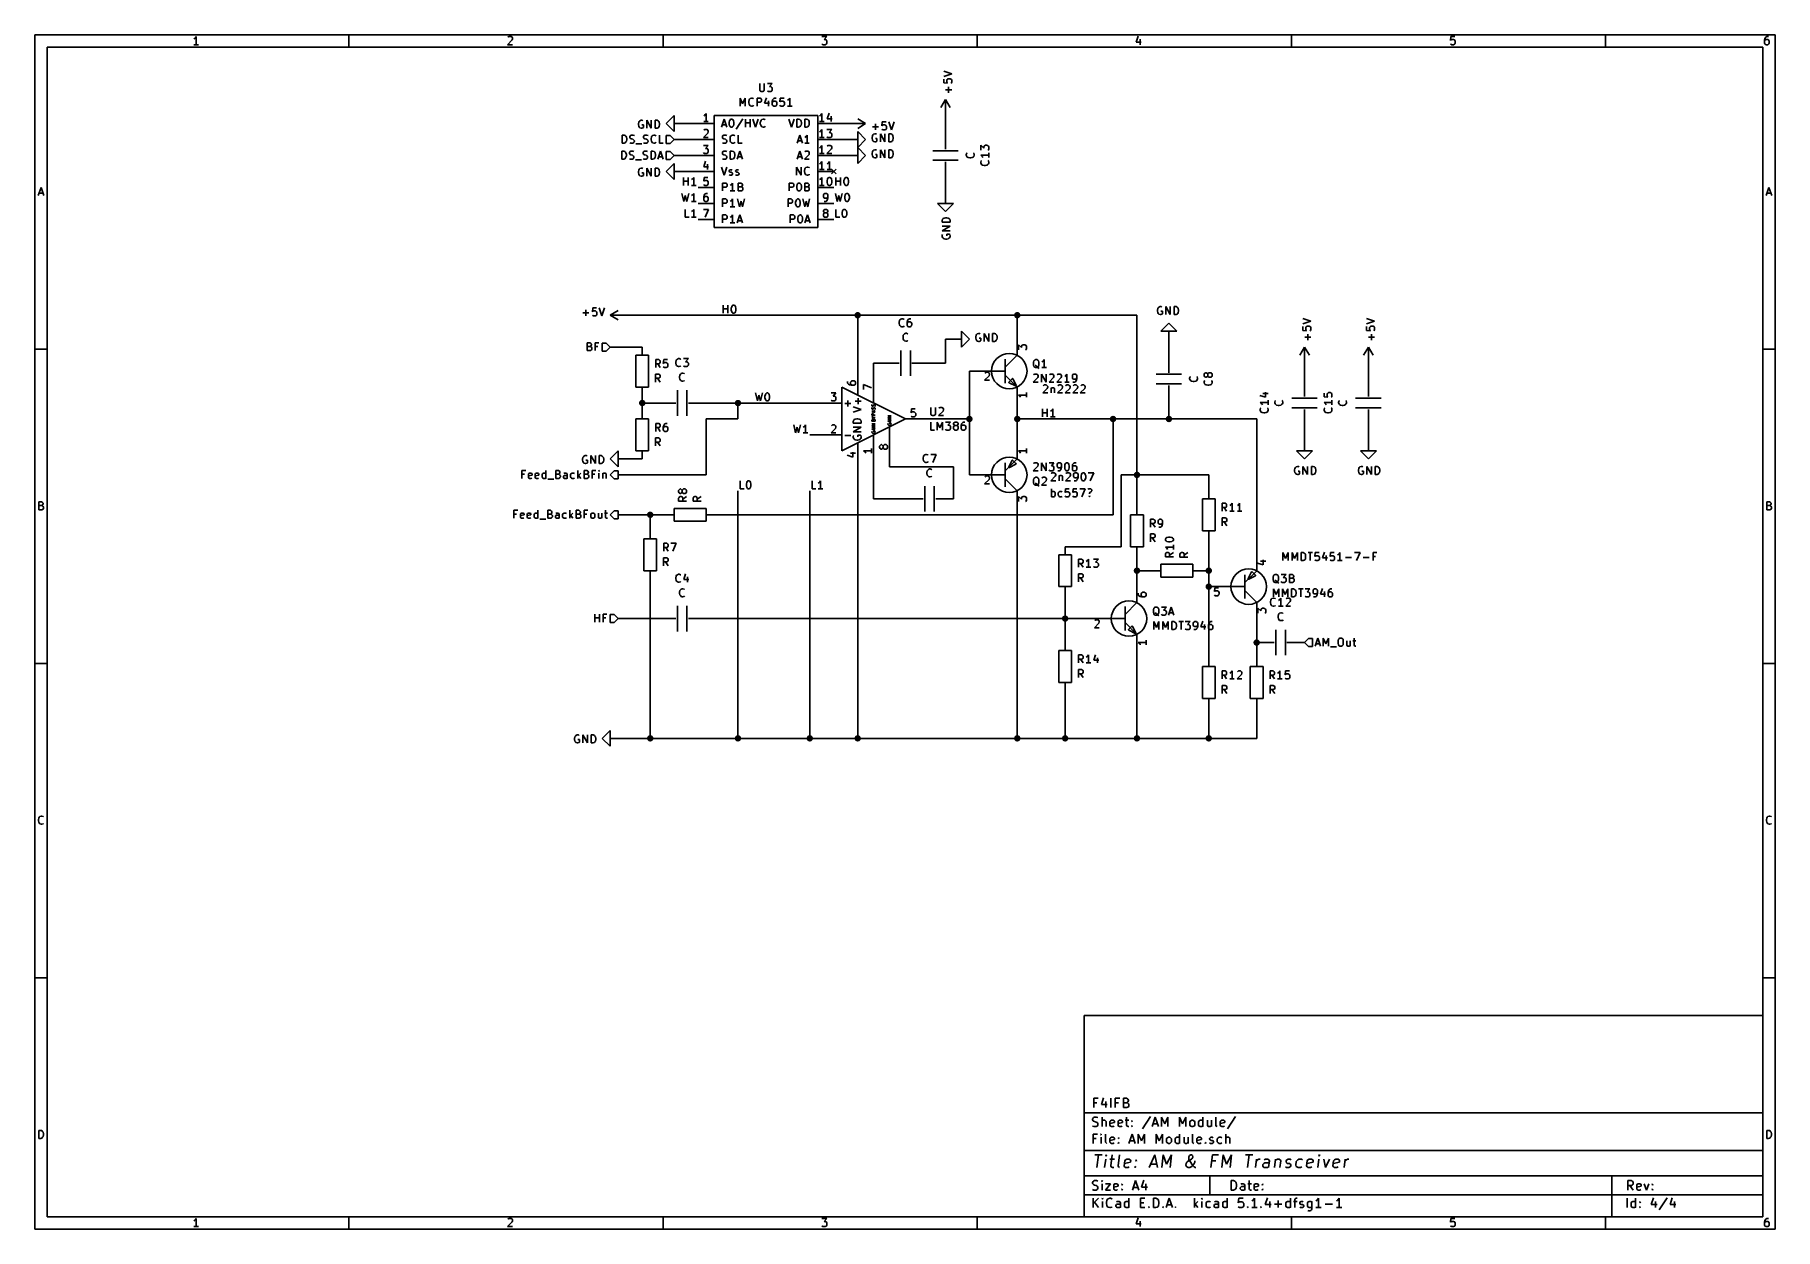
# Model space of a CAD drawing. Extents: x 0.4 to 11.3, y -7.9 to -0.4.
import ezdxf

# ---------------------------------------------------------------- set-up
doc = ezdxf.new("R2010")
doc.units = 0
doc.header["$MEASUREMENT"] = 0
for name, color, linetype in [('BLACK', 7, 'CONTINUOUS'), ('BLUE3', 171, 'CONTINUOUS'), ('BROWN2', 54, 'CONTINUOUS'), ('CYAN2', 4, 'CONTINUOUS'), ('GREEN2', 3, 'CONTINUOUS'), ('LYELLOW', 51, 'CONTINUOUS'), ('RED2', 1, 'CONTINUOUS')]:
    doc.layers.add(name, color=color, linetype=linetype)

msp = doc.modelspace()

# ---------------------------------------------------------------- linework, layer by layer
at = {"layer": 'BLACK', "linetype": 'CONTINUOUS'}
for p, q in [((4.458, -1.337), (4.458, -1.287)), ((4.487, -1.337), (4.487, -1.287)), ((4.513, -1.299), (4.508, -1.301)), ((4.518, -1.294), (4.513, -1.299)), ((4.523, -1.287), (4.518, -1.294)), ((4.523, -1.337), (4.523, -1.287)), ((5.414, -1.337), (5.414, -1.287)), ((5.443, -1.337), (5.443, -1.287)), ((5.464, -1.306), (5.467, -1.297)), ((5.464, -1.318), (5.464, -1.306)), ((5.467, -1.297), (5.469, -1.292)), ((5.469, -1.292), (5.472, -1.29)), ((5.472, -1.29), (5.476, -1.287)), ((5.476, -1.287), (5.481, -1.287)), ((5.481, -1.287), (5.486, -1.29)), ((5.486, -1.29), (5.488, -1.292)), ((5.488, -1.292), (5.491, -1.297)), ((5.491, -1.297), (5.493, -1.306)), ((5.493, -1.306), (5.493, -1.318)), ((4.449, -1.387), (4.461, -1.437)), ((4.458, -1.311), (4.487, -1.311)), ((4.461, -1.437), (4.47, -1.401)), ((4.47, -1.401), (4.48, -1.437)), ((4.48, -1.437), (4.492, -1.387)), ((4.537, -1.337), (4.508, -1.337)), ((4.513, -1.399), (4.508, -1.401)), ((4.518, -1.394), (4.513, -1.399)), ((4.523, -1.387), (4.518, -1.394)), ((4.523, -1.437), (4.523, -1.387)), ((5.41, -1.387), (5.422, -1.437)), ((5.414, -1.311), (5.443, -1.311)), ((5.422, -1.437), (5.431, -1.401)), ((5.431, -1.401), (5.441, -1.437)), ((5.441, -1.437), (5.453, -1.387)), ((5.467, -1.328), (5.464, -1.318)), ((5.469, -1.332), (5.467, -1.328)), ((5.472, -1.335), (5.469, -1.332)), ((5.469, -1.406), (5.472, -1.397)), ((5.469, -1.418), (5.469, -1.406)), ((5.476, -1.337), (5.472, -1.335)), ((5.472, -1.397), (5.474, -1.392)), ((5.474, -1.392), (5.476, -1.39)), ((5.481, -1.337), (5.476, -1.337)), ((5.476, -1.39), (5.481, -1.387)), ((5.486, -1.335), (5.481, -1.337)), ((5.481, -1.387), (5.486, -1.387)), ((5.488, -1.332), (5.486, -1.335)), ((5.486, -1.387), (5.491, -1.39)), ((5.491, -1.328), (5.488, -1.332)), ((5.493, -1.318), (5.491, -1.328)), ((5.491, -1.39), (5.493, -1.392)), ((5.493, -1.392), (5.495, -1.397)), ((5.495, -1.397), (5.498, -1.406)), ((5.498, -1.406), (5.498, -1.418)), ((4.47, -1.537), (4.47, -1.487)), ((4.537, -1.437), (4.508, -1.437)), ((4.513, -1.499), (4.508, -1.501)), ((4.518, -1.494), (4.513, -1.499)), ((4.523, -1.487), (4.518, -1.494)), ((4.523, -1.537), (4.523, -1.487)), ((5.414, -1.537), (5.414, -1.487)), ((5.453, -1.506), (5.455, -1.497)), ((5.453, -1.518), (5.453, -1.506)), ((5.455, -1.528), (5.453, -1.518)), ((5.455, -1.497), (5.457, -1.492)), ((5.457, -1.492), (5.46, -1.49)), ((5.46, -1.49), (5.464, -1.487)), ((5.464, -1.487), (5.469, -1.487)), ((5.472, -1.428), (5.469, -1.418)), ((5.469, -1.487), (5.474, -1.49)), ((5.474, -1.432), (5.472, -1.428)), ((5.476, -1.435), (5.474, -1.432)), ((5.474, -1.49), (5.476, -1.492)), ((5.481, -1.437), (5.476, -1.435)), ((5.476, -1.492), (5.479, -1.497)), ((5.479, -1.497), (5.481, -1.506)), ((5.481, -1.518), (5.479, -1.528)), ((5.486, -1.437), (5.481, -1.437)), ((5.481, -1.506), (5.481, -1.518)), ((5.491, -1.435), (5.486, -1.437)), ((5.493, -1.432), (5.491, -1.435)), ((5.495, -1.428), (5.493, -1.432)), ((5.498, -1.418), (5.495, -1.428)), ((4.494, -1.537), (4.47, -1.537)), ((4.537, -1.537), (4.508, -1.537)), ((5.438, -1.537), (5.414, -1.537)), ((5.457, -1.532), (5.455, -1.528)), ((5.46, -1.535), (5.457, -1.532)), ((5.464, -1.537), (5.46, -1.535)), ((5.469, -1.537), (5.464, -1.537)), ((5.474, -1.535), (5.469, -1.537)), ((5.476, -1.532), (5.474, -1.535)), ((5.479, -1.528), (5.476, -1.532)), ((4.708, -2.137), (4.708, -2.087)), ((4.708, -2.111), (4.737, -2.111)), ((4.737, -2.137), (4.737, -2.087)), ((4.758, -2.106), (4.761, -2.097)), ((4.758, -2.118), (4.758, -2.106)), ((4.761, -2.128), (4.758, -2.118)), ((4.761, -2.097), (4.763, -2.092)), ((4.763, -2.132), (4.761, -2.128)), ((4.763, -2.092), (4.766, -2.09)), ((4.766, -2.135), (4.763, -2.132)), ((4.766, -2.09), (4.77, -2.087)), ((4.77, -2.137), (4.766, -2.135)), ((4.77, -2.087), (4.775, -2.087)), ((4.775, -2.137), (4.77, -2.137)), ((4.775, -2.087), (4.78, -2.09)), ((4.78, -2.135), (4.775, -2.137)), ((4.78, -2.09), (4.782, -2.092)), ((4.782, -2.132), (4.78, -2.135)), ((4.782, -2.092), (4.785, -2.097)), ((4.785, -2.128), (4.782, -2.132)), ((4.785, -2.097), (4.787, -2.106)), ((4.787, -2.118), (4.785, -2.128)), ((4.787, -2.106), (4.787, -2.118)), ((4.91, -2.637), (4.922, -2.687)), ((4.922, -2.687), (4.931, -2.651)), ((4.931, -2.651), (4.941, -2.687)), ((4.941, -2.687), (4.953, -2.637)), ((4.969, -2.656), (4.972, -2.647)), ((4.969, -2.668), (4.969, -2.656)), ((4.972, -2.678), (4.969, -2.668)), ((4.972, -2.647), (4.974, -2.642)), ((4.974, -2.682), (4.972, -2.678)), ((4.974, -2.642), (4.976, -2.64)), ((4.976, -2.685), (4.974, -2.682)), ((4.976, -2.64), (4.981, -2.637)), ((4.981, -2.687), (4.976, -2.685)), ((4.981, -2.637), (4.986, -2.637)), ((4.986, -2.687), (4.981, -2.687)), ((4.986, -2.637), (4.991, -2.64)), ((4.991, -2.685), (4.986, -2.687)), ((4.991, -2.64), (4.993, -2.642)), ((4.993, -2.682), (4.991, -2.685)), ((4.993, -2.642), (4.995, -2.647)), ((4.995, -2.678), (4.993, -2.682)), ((4.995, -2.647), (4.998, -2.656)), ((4.998, -2.668), (4.995, -2.678)), ((4.998, -2.656), (4.998, -2.668)), ((6.708, -2.787), (6.708, -2.737)), ((6.708, -2.761), (6.737, -2.761)), ((6.737, -2.787), (6.737, -2.737)), ((6.763, -2.749), (6.758, -2.751)), ((6.787, -2.787), (6.758, -2.787)), ((6.768, -2.744), (6.763, -2.749)), ((6.773, -2.737), (6.768, -2.744)), ((6.773, -2.787), (6.773, -2.737)), ((5.149, -2.837), (5.161, -2.887)), ((5.161, -2.887), (5.17, -2.851)), ((5.17, -2.851), (5.18, -2.887)), ((5.18, -2.887), (5.192, -2.837)), ((5.213, -2.849), (5.208, -2.851)), ((5.237, -2.887), (5.208, -2.887)), ((5.218, -2.844), (5.213, -2.849)), ((5.223, -2.837), (5.218, -2.844)), ((5.223, -2.887), (5.223, -2.837)), ((4.814, -3.237), (4.814, -3.187)), ((4.838, -3.237), (4.814, -3.237)), ((4.853, -3.206), (4.855, -3.197)), ((4.853, -3.218), (4.853, -3.206)), ((4.855, -3.228), (4.853, -3.218)), ((4.855, -3.197), (4.857, -3.192)), ((4.857, -3.232), (4.855, -3.228)), ((4.857, -3.192), (4.86, -3.19)), ((4.86, -3.235), (4.857, -3.232)), ((4.86, -3.19), (4.864, -3.187)), ((4.864, -3.237), (4.86, -3.235)), ((4.864, -3.187), (4.869, -3.187)), ((4.869, -3.237), (4.864, -3.237)), ((4.869, -3.187), (4.874, -3.19)), ((4.874, -3.235), (4.869, -3.237)), ((4.874, -3.19), (4.876, -3.192)), ((4.876, -3.232), (4.874, -3.235)), ((4.876, -3.192), (4.879, -3.197)), ((4.879, -3.228), (4.876, -3.232)), ((4.879, -3.197), (4.881, -3.206)), ((4.881, -3.218), (4.879, -3.228)), ((4.881, -3.206), (4.881, -3.218)), ((5.264, -3.237), (5.264, -3.187)), ((5.288, -3.237), (5.264, -3.237)), ((5.307, -3.199), (5.303, -3.201)), ((5.331, -3.237), (5.303, -3.237)), ((5.312, -3.194), (5.307, -3.199)), ((5.317, -3.187), (5.312, -3.194)), ((5.317, -3.237), (5.317, -3.187))]:
    msp.add_line(p, q, dxfattribs=at)
at = {"layer": 'BLUE3', "linetype": 'CONTINUOUS'}
for p, q in [((6.738, -2.609), (6.71, -2.637)), ((6.712, -2.592), (6.714, -2.59)), ((6.714, -2.59), (6.719, -2.587)), ((6.719, -2.587), (6.731, -2.587)), ((6.731, -2.587), (6.736, -2.59)), ((6.736, -2.59), (6.738, -2.592)), ((6.738, -2.592), (6.741, -2.597)), ((6.741, -2.601), (6.738, -2.609)), ((6.741, -2.597), (6.741, -2.601)), ((6.762, -2.604), (6.762, -2.637)), ((6.762, -2.609), (6.764, -2.606)), ((6.764, -2.606), (6.769, -2.604)), ((6.769, -2.604), (6.776, -2.604)), ((6.776, -2.604), (6.781, -2.606)), ((6.781, -2.606), (6.783, -2.611)), ((6.783, -2.611), (6.783, -2.637)), ((6.831, -2.609), (6.803, -2.637)), ((6.805, -2.592), (6.807, -2.59)), ((6.807, -2.59), (6.812, -2.587)), ((6.812, -2.587), (6.824, -2.587)), ((6.824, -2.587), (6.829, -2.59)), ((6.829, -2.59), (6.831, -2.592)), ((6.831, -2.592), (6.833, -2.597)), ((6.833, -2.601), (6.831, -2.609)), ((6.833, -2.597), (6.833, -2.601)), ((6.879, -2.609), (6.85, -2.637)), ((6.853, -2.592), (6.855, -2.59)), ((6.855, -2.59), (6.86, -2.587)), ((6.86, -2.587), (6.872, -2.587)), ((6.872, -2.587), (6.876, -2.59)), ((6.876, -2.59), (6.879, -2.592)), ((6.879, -2.592), (6.881, -2.597)), ((6.881, -2.601), (6.879, -2.609)), ((6.881, -2.597), (6.881, -2.601)), ((6.926, -2.609), (6.898, -2.637)), ((6.9, -2.592), (6.903, -2.59)), ((6.903, -2.59), (6.907, -2.587)), ((6.907, -2.587), (6.919, -2.587)), ((6.919, -2.587), (6.924, -2.59)), ((6.924, -2.59), (6.926, -2.592)), ((6.926, -2.592), (6.929, -2.597)), ((6.929, -2.601), (6.926, -2.609)), ((6.929, -2.597), (6.929, -2.601)), ((6.974, -2.609), (6.945, -2.637)), ((6.948, -2.592), (6.95, -2.59)), ((6.95, -2.59), (6.955, -2.587)), ((6.955, -2.587), (6.967, -2.587)), ((6.967, -2.587), (6.972, -2.59)), ((6.972, -2.59), (6.974, -2.592)), ((6.974, -2.592), (6.976, -2.597)), ((6.976, -2.601), (6.974, -2.609)), ((6.976, -2.597), (6.976, -2.601)), ((6.71, -2.637), (6.741, -2.637)), ((6.803, -2.637), (6.833, -2.637)), ((6.85, -2.637), (6.881, -2.637)), ((6.898, -2.637), (6.929, -2.637)), ((6.945, -2.637), (6.976, -2.637)), ((6.788, -3.159), (6.76, -3.187)), ((6.762, -3.142), (6.764, -3.14)), ((6.764, -3.14), (6.769, -3.137)), ((6.769, -3.137), (6.781, -3.137)), ((6.781, -3.137), (6.786, -3.14)), ((6.786, -3.14), (6.788, -3.142)), ((6.788, -3.142), (6.791, -3.147)), ((6.791, -3.151), (6.788, -3.159)), ((6.791, -3.147), (6.791, -3.151)), ((6.812, -3.154), (6.812, -3.187)), ((6.812, -3.159), (6.814, -3.156)), ((6.814, -3.156), (6.819, -3.154)), ((6.819, -3.154), (6.826, -3.154)), ((6.826, -3.154), (6.831, -3.156)), ((6.831, -3.156), (6.833, -3.161)), ((6.833, -3.161), (6.833, -3.187)), ((6.881, -3.159), (6.853, -3.187)), ((6.855, -3.142), (6.857, -3.14)), ((6.857, -3.14), (6.862, -3.137)), ((6.862, -3.137), (6.874, -3.137)), ((6.874, -3.137), (6.879, -3.14)), ((6.879, -3.14), (6.881, -3.142)), ((6.881, -3.142), (6.883, -3.147)), ((6.883, -3.151), (6.881, -3.159)), ((6.883, -3.147), (6.883, -3.151)), ((6.905, -3.142), (6.903, -3.147)), ((6.903, -3.147), (6.903, -3.159)), ((6.903, -3.159), (6.905, -3.163)), ((6.907, -3.14), (6.905, -3.142)), ((6.912, -3.137), (6.907, -3.14)), ((6.922, -3.137), (6.912, -3.137)), ((6.926, -3.14), (6.922, -3.137)), ((6.929, -3.142), (6.926, -3.14)), ((6.931, -3.147), (6.929, -3.142)), ((6.929, -3.163), (6.931, -3.159)), ((6.931, -3.166), (6.931, -3.147)), ((6.95, -3.156), (6.953, -3.147)), ((6.95, -3.168), (6.95, -3.156)), ((6.953, -3.147), (6.955, -3.142)), ((6.955, -3.142), (6.957, -3.14)), ((6.957, -3.14), (6.962, -3.137)), ((6.962, -3.137), (6.967, -3.137)), ((6.967, -3.137), (6.972, -3.14)), ((6.972, -3.14), (6.974, -3.142)), ((6.974, -3.142), (6.976, -3.147)), ((6.976, -3.147), (6.979, -3.156)), ((6.979, -3.156), (6.979, -3.168)), ((6.995, -3.137), (7.029, -3.137)), ((7.029, -3.137), (7.007, -3.187)), ((6.76, -3.187), (6.791, -3.187)), ((6.764, -3.287), (6.764, -3.237)), ((6.764, -3.256), (6.769, -3.254)), ((6.769, -3.254), (6.779, -3.254)), ((6.779, -3.254), (6.783, -3.256)), ((6.783, -3.256), (6.786, -3.259)), ((6.786, -3.259), (6.788, -3.263)), ((6.788, -3.263), (6.788, -3.278)), ((6.807, -3.263), (6.81, -3.259)), ((6.807, -3.278), (6.807, -3.263)), ((6.81, -3.259), (6.812, -3.256)), ((6.812, -3.256), (6.817, -3.254)), ((6.817, -3.254), (6.826, -3.254)), ((6.826, -3.254), (6.831, -3.256)), ((6.853, -3.237), (6.85, -3.261)), ((6.85, -3.261), (6.853, -3.259)), ((6.853, -3.187), (6.883, -3.187)), ((6.876, -3.237), (6.853, -3.237)), ((6.853, -3.259), (6.857, -3.256)), ((6.857, -3.256), (6.869, -3.256)), ((6.869, -3.256), (6.874, -3.259)), ((6.874, -3.259), (6.876, -3.261)), ((6.876, -3.261), (6.879, -3.266)), ((6.879, -3.266), (6.879, -3.278)), ((6.9, -3.237), (6.898, -3.261)), ((6.898, -3.261), (6.9, -3.259)), ((6.924, -3.237), (6.9, -3.237)), ((6.9, -3.259), (6.905, -3.256)), ((6.905, -3.163), (6.907, -3.166)), ((6.905, -3.256), (6.917, -3.256)), ((6.907, -3.166), (6.912, -3.168)), ((6.907, -3.187), (6.917, -3.187)), ((6.912, -3.168), (6.922, -3.168)), ((6.917, -3.187), (6.922, -3.185)), ((6.917, -3.256), (6.922, -3.259)), ((6.922, -3.168), (6.926, -3.166)), ((6.922, -3.185), (6.924, -3.182)), ((6.922, -3.259), (6.924, -3.261)), ((6.924, -3.182), (6.929, -3.175)), ((6.924, -3.261), (6.926, -3.266)), ((6.926, -3.166), (6.929, -3.163)), ((6.926, -3.266), (6.926, -3.278)), ((6.929, -3.175), (6.931, -3.166)), ((6.943, -3.237), (6.976, -3.237)), ((6.953, -3.178), (6.95, -3.168)), ((6.955, -3.182), (6.953, -3.178)), ((6.957, -3.185), (6.955, -3.182)), ((6.976, -3.237), (6.955, -3.287)), ((6.962, -3.187), (6.957, -3.185)), ((6.967, -3.187), (6.962, -3.187)), ((6.972, -3.185), (6.967, -3.187)), ((6.974, -3.182), (6.972, -3.185)), ((6.976, -3.178), (6.974, -3.182)), ((6.979, -3.168), (6.976, -3.178)), ((6.993, -3.24), (6.998, -3.237)), ((6.998, -3.237), (7.01, -3.237)), ((7.005, -3.261), (7.003, -3.266)), ((7.003, -3.266), (7.003, -3.268)), ((7.007, -3.259), (7.005, -3.261)), ((7.012, -3.256), (7.007, -3.259)), ((7.01, -3.237), (7.014, -3.24)), ((7.014, -3.254), (7.012, -3.256)), ((7.014, -3.24), (7.017, -3.244)), ((7.017, -3.249), (7.014, -3.254)), ((7.017, -3.244), (7.017, -3.249)), ((6.769, -3.287), (6.764, -3.285)), ((6.779, -3.287), (6.769, -3.287)), ((6.783, -3.285), (6.779, -3.287)), ((6.786, -3.282), (6.783, -3.285)), ((6.788, -3.278), (6.786, -3.282)), ((6.81, -3.282), (6.807, -3.278)), ((6.812, -3.285), (6.81, -3.282)), ((6.817, -3.287), (6.812, -3.285)), ((6.826, -3.287), (6.817, -3.287)), ((6.831, -3.285), (6.826, -3.287)), ((6.853, -3.285), (6.85, -3.282)), ((6.857, -3.287), (6.853, -3.285)), ((6.869, -3.287), (6.857, -3.287)), ((6.874, -3.285), (6.869, -3.287)), ((6.876, -3.282), (6.874, -3.285)), ((6.879, -3.278), (6.876, -3.282)), ((6.9, -3.285), (6.898, -3.282)), ((6.905, -3.287), (6.9, -3.285)), ((6.917, -3.287), (6.905, -3.287)), ((6.922, -3.285), (6.917, -3.287)), ((6.924, -3.282), (6.922, -3.285)), ((6.926, -3.278), (6.924, -3.282)), ((7, -3.285), (7.003, -3.282)), ((7.003, -3.287), (7, -3.285)), ((7.003, -3.282), (7.005, -3.285)), ((7.003, -3.282), (7.003, -3.287)), ((7.005, -3.285), (7.003, -3.287)), ((8.214, -3.687), (8.214, -3.637)), ((8.214, -3.637), (8.231, -3.673)), ((8.231, -3.673), (8.248, -3.637)), ((8.248, -3.637), (8.248, -3.687)), ((8.272, -3.687), (8.272, -3.637)), ((8.272, -3.637), (8.288, -3.673)), ((8.288, -3.673), (8.305, -3.637)), ((8.305, -3.637), (8.305, -3.687)), ((8.329, -3.687), (8.329, -3.637)), ((8.329, -3.637), (8.341, -3.637)), ((8.341, -3.687), (8.329, -3.687)), ((8.341, -3.637), (8.348, -3.64)), ((8.348, -3.685), (8.341, -3.687)), ((8.348, -3.64), (8.353, -3.644)), ((8.353, -3.68), (8.348, -3.685)), ((8.353, -3.644), (8.355, -3.649)), ((8.355, -3.675), (8.353, -3.68)), ((8.355, -3.649), (8.357, -3.659)), ((8.357, -3.666), (8.355, -3.675)), ((8.357, -3.659), (8.357, -3.666)), ((8.372, -3.637), (8.4, -3.637)), ((8.386, -3.687), (8.386, -3.637)), ((8.417, -3.637), (8.414, -3.661)), ((8.414, -3.661), (8.417, -3.659)), ((8.417, -3.685), (8.414, -3.682)), ((8.441, -3.637), (8.417, -3.637)), ((8.417, -3.659), (8.422, -3.656)), ((8.422, -3.687), (8.417, -3.685)), ((8.422, -3.656), (8.433, -3.656)), ((8.433, -3.687), (8.422, -3.687)), ((8.433, -3.656), (8.438, -3.659)), ((8.438, -3.685), (8.433, -3.687)), ((8.438, -3.659), (8.441, -3.661)), ((8.441, -3.682), (8.438, -3.685)), ((8.441, -3.661), (8.443, -3.666)), ((8.443, -3.678), (8.441, -3.682)), ((8.443, -3.666), (8.443, -3.678)), ((8.474, -3.635), (8.462, -3.67)), ((8.462, -3.67), (8.493, -3.67)), ((8.486, -3.654), (8.486, -3.687)), ((8.512, -3.637), (8.51, -3.661)), ((8.51, -3.661), (8.512, -3.659)), ((8.512, -3.685), (8.51, -3.682)), ((8.536, -3.637), (8.512, -3.637)), ((8.512, -3.659), (8.517, -3.656)), ((8.517, -3.687), (8.512, -3.685)), ((8.517, -3.656), (8.529, -3.656)), ((8.529, -3.687), (8.517, -3.687)), ((8.529, -3.656), (8.533, -3.659)), ((8.533, -3.685), (8.529, -3.687)), ((8.533, -3.659), (8.536, -3.661)), ((8.536, -3.682), (8.533, -3.685)), ((8.536, -3.661), (8.538, -3.666)), ((8.538, -3.678), (8.536, -3.682)), ((8.538, -3.666), (8.538, -3.678)), ((8.562, -3.649), (8.557, -3.651)), ((8.586, -3.687), (8.557, -3.687)), ((8.567, -3.644), (8.562, -3.649)), ((8.572, -3.637), (8.567, -3.644)), ((8.572, -3.687), (8.572, -3.637)), ((8.607, -3.668), (8.645, -3.668)), ((8.664, -3.637), (8.698, -3.637)), ((8.698, -3.637), (8.676, -3.687)), ((8.717, -3.668), (8.755, -3.668)), ((8.779, -3.687), (8.779, -3.637)), ((8.779, -3.637), (8.803, -3.637)), ((8.795, -3.661), (8.779, -3.661))]:
    msp.add_line(p, q, dxfattribs=at)
at = {"layer": 'BROWN2', "linetype": 'CONTINUOUS'}
for p, q in [((4.075, -1.072), (4.075, -1.022)), ((4.075, -1.022), (4.087, -1.022)), ((4.087, -1.072), (4.075, -1.072)), ((4.087, -1.022), (4.094, -1.025)), ((4.094, -1.07), (4.087, -1.072)), ((4.094, -1.025), (4.098, -1.029)), ((4.098, -1.065), (4.094, -1.07)), ((4.098, -1.029), (4.101, -1.034)), ((4.101, -1.06), (4.098, -1.065)), ((4.101, -1.034), (4.103, -1.044)), ((4.103, -1.051), (4.101, -1.06)), ((4.103, -1.044), (4.103, -1.051)), ((4.122, -1.032), (4.125, -1.027)), ((4.122, -1.036), (4.122, -1.032)), ((4.125, -1.041), (4.122, -1.036)), ((4.122, -1.07), (4.129, -1.072)), ((4.125, -1.027), (4.127, -1.025)), ((4.127, -1.044), (4.125, -1.041)), ((4.127, -1.025), (4.132, -1.022)), ((4.132, -1.046), (4.127, -1.044)), ((4.129, -1.072), (4.141, -1.072)), ((4.132, -1.022), (4.144, -1.022)), ((4.141, -1.048), (4.132, -1.046)), ((4.146, -1.051), (4.141, -1.048)), ((4.141, -1.072), (4.146, -1.07)), ((4.144, -1.022), (4.151, -1.025)), ((4.148, -1.053), (4.146, -1.051)), ((4.146, -1.07), (4.148, -1.067)), ((4.151, -1.058), (4.148, -1.053)), ((4.148, -1.067), (4.151, -1.063)), ((4.151, -1.063), (4.151, -1.058)), ((4.16, -1.077), (4.198, -1.077)), ((4.208, -1.032), (4.21, -1.027)), ((4.208, -1.036), (4.208, -1.032)), ((4.21, -1.041), (4.208, -1.036)), ((4.208, -1.07), (4.215, -1.072)), ((4.21, -1.027), (4.213, -1.025)), ((4.213, -1.044), (4.21, -1.041)), ((4.213, -1.025), (4.217, -1.022)), ((4.217, -1.046), (4.213, -1.044)), ((4.215, -1.072), (4.227, -1.072)), ((4.217, -1.022), (4.229, -1.022)), ((4.227, -1.048), (4.217, -1.046)), ((4.232, -1.051), (4.227, -1.048)), ((4.227, -1.072), (4.232, -1.07)), ((4.229, -1.022), (4.237, -1.025)), ((4.234, -1.053), (4.232, -1.051)), ((4.232, -1.07), (4.234, -1.067)), ((4.237, -1.058), (4.234, -1.053)), ((4.234, -1.067), (4.237, -1.063)), ((4.237, -1.063), (4.237, -1.058)), ((4.256, -1.044), (4.258, -1.034)), ((4.256, -1.051), (4.256, -1.044)), ((4.258, -1.06), (4.256, -1.051)), ((4.258, -1.034), (4.26, -1.029)), ((4.26, -1.065), (4.258, -1.06)), ((4.26, -1.029), (4.265, -1.025)), ((4.265, -1.07), (4.26, -1.065)), ((4.265, -1.025), (4.272, -1.022)), ((4.272, -1.072), (4.265, -1.07)), ((4.272, -1.022), (4.277, -1.022)), ((4.277, -1.072), (4.272, -1.072)), ((4.277, -1.022), (4.284, -1.025)), ((4.284, -1.07), (4.277, -1.072)), ((4.284, -1.025), (4.287, -1.027)), ((4.287, -1.067), (4.284, -1.07)), ((4.308, -1.072), (4.308, -1.022)), ((4.332, -1.072), (4.308, -1.072)), ((4.375, -1.025), (4.35, -1.025)), ((4.35, -1.025), (4.35, -1.075)), ((4.35, -1.075), (4.375, -1.075)), ((4.4, -1.05), (4.375, -1.025)), ((4.375, -1.075), (4.4, -1.05)), ((4.072, -1.172), (4.072, -1.122)), ((4.072, -1.122), (4.084, -1.122)), ((4.084, -1.172), (4.072, -1.172)), ((4.084, -1.122), (4.091, -1.125)), ((4.091, -1.17), (4.084, -1.172)), ((4.091, -1.125), (4.096, -1.129)), ((4.096, -1.165), (4.091, -1.17)), ((4.096, -1.129), (4.098, -1.134)), ((4.098, -1.16), (4.096, -1.165)), ((4.098, -1.134), (4.101, -1.144)), ((4.101, -1.151), (4.098, -1.16)), ((4.101, -1.144), (4.101, -1.151)), ((4.12, -1.132), (4.122, -1.127)), ((4.12, -1.136), (4.12, -1.132)), ((4.122, -1.141), (4.12, -1.136)), ((4.12, -1.17), (4.127, -1.172)), ((4.122, -1.127), (4.125, -1.125)), ((4.125, -1.144), (4.122, -1.141)), ((4.125, -1.125), (4.129, -1.122)), ((4.129, -1.146), (4.125, -1.144)), ((4.127, -1.172), (4.139, -1.172)), ((4.129, -1.122), (4.141, -1.122)), ((4.139, -1.148), (4.129, -1.146)), ((4.144, -1.151), (4.139, -1.148)), ((4.139, -1.172), (4.144, -1.17)), ((4.141, -1.122), (4.148, -1.125)), ((4.146, -1.153), (4.144, -1.151)), ((4.144, -1.17), (4.146, -1.167)), ((4.148, -1.158), (4.146, -1.153)), ((4.146, -1.167), (4.148, -1.163)), ((4.148, -1.163), (4.148, -1.158)), ((4.158, -1.177), (4.196, -1.177)), ((4.206, -1.132), (4.208, -1.127)), ((4.206, -1.136), (4.206, -1.132)), ((4.208, -1.141), (4.206, -1.136)), ((4.206, -1.17), (4.213, -1.172)), ((4.208, -1.127), (4.21, -1.125)), ((4.21, -1.144), (4.208, -1.141)), ((4.21, -1.125), (4.215, -1.122)), ((4.215, -1.146), (4.21, -1.144)), ((4.213, -1.172), (4.225, -1.172)), ((4.215, -1.122), (4.227, -1.122)), ((4.225, -1.148), (4.215, -1.146)), ((4.229, -1.151), (4.225, -1.148)), ((4.225, -1.172), (4.229, -1.17)), ((4.227, -1.122), (4.234, -1.125)), ((4.232, -1.153), (4.229, -1.151)), ((4.229, -1.17), (4.232, -1.167)), ((4.234, -1.158), (4.232, -1.153)), ((4.232, -1.167), (4.234, -1.163)), ((4.234, -1.163), (4.234, -1.158)), ((4.256, -1.172), (4.256, -1.122)), ((4.256, -1.122), (4.267, -1.122)), ((4.267, -1.172), (4.256, -1.172)), ((4.267, -1.122), (4.275, -1.125)), ((4.275, -1.17), (4.267, -1.172)), ((4.275, -1.125), (4.279, -1.129)), ((4.279, -1.165), (4.275, -1.17)), ((4.279, -1.129), (4.282, -1.134)), ((4.282, -1.16), (4.279, -1.165)), ((4.282, -1.134), (4.284, -1.144)), ((4.284, -1.151), (4.282, -1.16)), ((4.284, -1.144), (4.284, -1.151)), ((4.298, -1.172), (4.315, -1.122)), ((4.303, -1.158), (4.327, -1.158)), ((4.315, -1.122), (4.332, -1.172)), ((4.375, -1.125), (4.35, -1.125)), ((4.35, -1.125), (4.35, -1.175)), ((4.35, -1.175), (4.375, -1.175)), ((4.4, -1.15), (4.375, -1.125)), ((4.375, -1.175), (4.4, -1.15)), ((3.856, -2.372), (3.856, -2.322)), ((3.856, -2.322), (3.872, -2.322)), ((3.872, -2.346), (3.856, -2.346)), ((3.875, -2.372), (3.856, -2.372)), ((3.872, -2.322), (3.877, -2.325)), ((3.877, -2.344), (3.872, -2.346)), ((3.872, -2.346), (3.879, -2.348)), ((3.879, -2.37), (3.875, -2.372)), ((3.877, -2.325), (3.879, -2.327)), ((3.879, -2.341), (3.877, -2.344)), ((3.879, -2.327), (3.882, -2.332)), ((3.882, -2.336), (3.879, -2.341)), ((3.879, -2.348), (3.882, -2.351)), ((3.882, -2.367), (3.879, -2.37)), ((3.882, -2.332), (3.882, -2.336)), ((3.882, -2.351), (3.884, -2.355)), ((3.884, -2.363), (3.882, -2.367)), ((3.884, -2.355), (3.884, -2.363)), ((3.906, -2.372), (3.906, -2.322)), ((3.906, -2.322), (3.929, -2.322)), ((3.922, -2.346), (3.906, -2.346)), ((3.975, -2.325), (3.95, -2.325)), ((3.95, -2.325), (3.95, -2.375)), ((3.95, -2.375), (3.975, -2.375)), ((4, -2.35), (3.975, -2.325)), ((3.975, -2.375), (4, -2.35)), ((3.446, -3.172), (3.446, -3.122)), ((3.446, -3.122), (3.47, -3.122)), ((3.463, -3.146), (3.446, -3.146)), ((3.487, -3.146), (3.489, -3.141)), ((3.487, -3.165), (3.487, -3.146)), ((3.51, -3.151), (3.487, -3.155)), ((3.489, -3.141), (3.494, -3.139)), ((3.494, -3.139), (3.503, -3.139)), ((3.503, -3.139), (3.508, -3.141)), ((3.508, -3.141), (3.51, -3.146)), ((3.51, -3.146), (3.51, -3.151)), ((3.529, -3.146), (3.532, -3.141)), ((3.529, -3.165), (3.529, -3.146)), ((3.553, -3.151), (3.529, -3.155)), ((3.532, -3.141), (3.537, -3.139)), ((3.537, -3.139), (3.546, -3.139)), ((3.546, -3.139), (3.551, -3.141)), ((3.551, -3.141), (3.553, -3.146)), ((3.553, -3.146), (3.553, -3.151)), ((3.572, -3.148), (3.575, -3.144)), ((3.572, -3.163), (3.572, -3.148)), ((3.575, -3.144), (3.577, -3.141)), ((3.577, -3.141), (3.582, -3.139)), ((3.582, -3.139), (3.591, -3.139)), ((3.591, -3.139), (3.596, -3.141)), ((3.596, -3.172), (3.596, -3.122)), ((3.658, -3.172), (3.658, -3.122)), ((3.658, -3.122), (3.675, -3.122)), ((3.675, -3.146), (3.658, -3.146)), ((3.675, -3.122), (3.679, -3.125)), ((3.679, -3.144), (3.675, -3.146)), ((3.675, -3.146), (3.682, -3.148)), ((3.679, -3.125), (3.682, -3.127)), ((3.682, -3.141), (3.679, -3.144)), ((3.682, -3.127), (3.684, -3.132)), ((3.684, -3.136), (3.682, -3.141)), ((3.682, -3.148), (3.684, -3.151)), ((3.684, -3.132), (3.684, -3.136)), ((3.684, -3.151), (3.687, -3.155)), ((3.687, -3.155), (3.687, -3.163)), ((3.706, -3.16), (3.708, -3.155)), ((3.706, -3.165), (3.706, -3.16)), ((3.713, -3.139), (3.708, -3.141)), ((3.708, -3.155), (3.713, -3.153)), ((3.722, -3.139), (3.713, -3.139)), ((3.713, -3.153), (3.725, -3.153)), ((3.727, -3.141), (3.722, -3.139)), ((3.725, -3.153), (3.729, -3.151)), ((3.729, -3.146), (3.727, -3.141)), ((3.729, -3.172), (3.729, -3.146)), ((3.751, -3.148), (3.753, -3.144)), ((3.751, -3.163), (3.751, -3.148)), ((3.753, -3.144), (3.756, -3.141)), ((3.756, -3.141), (3.76, -3.139)), ((3.76, -3.139), (3.77, -3.139)), ((3.77, -3.139), (3.775, -3.141)), ((3.796, -3.172), (3.796, -3.122)), ((3.815, -3.139), (3.796, -3.158)), ((3.801, -3.153), (3.815, -3.172)), ((3.837, -3.172), (3.837, -3.122)), ((3.837, -3.122), (3.853, -3.122)), ((3.853, -3.146), (3.837, -3.146)), ((3.853, -3.122), (3.858, -3.125)), ((3.858, -3.144), (3.853, -3.146)), ((3.853, -3.146), (3.86, -3.148)), ((3.858, -3.125), (3.86, -3.127)), ((3.86, -3.141), (3.858, -3.144)), ((3.86, -3.127), (3.863, -3.132)), ((3.863, -3.136), (3.86, -3.141)), ((3.86, -3.148), (3.863, -3.151)), ((3.863, -3.132), (3.863, -3.136)), ((3.863, -3.151), (3.865, -3.155)), ((3.865, -3.155), (3.865, -3.163)), ((3.887, -3.172), (3.887, -3.122)), ((3.887, -3.122), (3.91, -3.122)), ((3.903, -3.146), (3.887, -3.146)), ((3.929, -3.122), (3.927, -3.125)), ((3.927, -3.125), (3.929, -3.127)), ((3.932, -3.125), (3.929, -3.122)), ((3.929, -3.122), (3.929, -3.127)), ((3.929, -3.127), (3.932, -3.125)), ((3.929, -3.172), (3.929, -3.139)), ((3.953, -3.139), (3.953, -3.172)), ((3.953, -3.144), (3.956, -3.141)), ((3.956, -3.141), (3.96, -3.139)), ((3.96, -3.139), (3.967, -3.139)), ((3.967, -3.139), (3.972, -3.141)), ((3.972, -3.141), (3.975, -3.146)), ((3.975, -3.146), (3.975, -3.172)), ((4.025, -3.125), (4, -3.15)), ((4, -3.15), (4.025, -3.175)), ((4.05, -3.125), (4.025, -3.125)), ((4.05, -3.175), (4.05, -3.125)), ((3.489, -3.17), (3.487, -3.165)), ((3.494, -3.172), (3.489, -3.17)), ((3.503, -3.172), (3.494, -3.172)), ((3.508, -3.17), (3.503, -3.172)), ((3.532, -3.17), (3.529, -3.165)), ((3.537, -3.172), (3.532, -3.17)), ((3.546, -3.172), (3.537, -3.172)), ((3.551, -3.17), (3.546, -3.172)), ((3.575, -3.167), (3.572, -3.163)), ((3.577, -3.17), (3.575, -3.167)), ((3.582, -3.172), (3.577, -3.17)), ((3.591, -3.172), (3.582, -3.172)), ((3.596, -3.17), (3.591, -3.172)), ((3.608, -3.177), (3.646, -3.177)), ((3.677, -3.172), (3.658, -3.172)), ((3.682, -3.17), (3.677, -3.172)), ((3.684, -3.167), (3.682, -3.17)), ((3.687, -3.163), (3.684, -3.167)), ((3.708, -3.17), (3.706, -3.165)), ((3.713, -3.172), (3.708, -3.17)), ((3.725, -3.172), (3.713, -3.172)), ((3.729, -3.17), (3.725, -3.172)), ((3.753, -3.167), (3.751, -3.163)), ((3.756, -3.17), (3.753, -3.167)), ((3.76, -3.172), (3.756, -3.17)), ((3.77, -3.172), (3.76, -3.172)), ((3.775, -3.17), (3.77, -3.172)), ((3.856, -3.172), (3.837, -3.172)), ((3.86, -3.17), (3.856, -3.172)), ((3.863, -3.167), (3.86, -3.17)), ((3.865, -3.163), (3.863, -3.167)), ((4.025, -3.175), (4.05, -3.175)), ((3.396, -3.422), (3.396, -3.372)), ((3.396, -3.372), (3.42, -3.372)), ((3.546, -3.422), (3.546, -3.372)), ((3.608, -3.422), (3.608, -3.372)), ((3.608, -3.372), (3.625, -3.372)), ((3.625, -3.372), (3.629, -3.375)), ((3.629, -3.375), (3.632, -3.377)), ((3.632, -3.377), (3.634, -3.382)), ((3.746, -3.422), (3.746, -3.372)), ((3.787, -3.422), (3.787, -3.372)), ((3.787, -3.372), (3.803, -3.372)), ((3.803, -3.372), (3.808, -3.375)), ((3.808, -3.375), (3.81, -3.377)), ((3.81, -3.377), (3.813, -3.382)), ((3.837, -3.422), (3.837, -3.372)), ((3.837, -3.372), (3.86, -3.372)), ((3.97, -3.372), (3.97, -3.415)), ((4.025, -3.375), (4, -3.4)), ((4.05, -3.375), (4.025, -3.375)), ((4.05, -3.425), (4.05, -3.375)), ((3.413, -3.396), (3.396, -3.396)), ((3.437, -3.396), (3.439, -3.391)), ((3.437, -3.415), (3.437, -3.396)), ((3.46, -3.401), (3.437, -3.405)), ((3.439, -3.42), (3.437, -3.415)), ((3.439, -3.391), (3.444, -3.389)), ((3.444, -3.422), (3.439, -3.42)), ((3.444, -3.389), (3.453, -3.389)), ((3.453, -3.422), (3.444, -3.422)), ((3.453, -3.389), (3.458, -3.391)), ((3.458, -3.42), (3.453, -3.422)), ((3.458, -3.391), (3.46, -3.396)), ((3.46, -3.396), (3.46, -3.401)), ((3.479, -3.396), (3.482, -3.391)), ((3.479, -3.415), (3.479, -3.396)), ((3.503, -3.401), (3.479, -3.405)), ((3.482, -3.42), (3.479, -3.415)), ((3.482, -3.391), (3.487, -3.389)), ((3.487, -3.422), (3.482, -3.42)), ((3.487, -3.389), (3.496, -3.389)), ((3.496, -3.422), (3.487, -3.422)), ((3.496, -3.389), (3.501, -3.391)), ((3.501, -3.42), (3.496, -3.422)), ((3.501, -3.391), (3.503, -3.396)), ((3.503, -3.396), (3.503, -3.401)), ((3.522, -3.398), (3.525, -3.394)), ((3.522, -3.413), (3.522, -3.398)), ((3.525, -3.417), (3.522, -3.413)), ((3.525, -3.394), (3.527, -3.391)), ((3.527, -3.42), (3.525, -3.417)), ((3.527, -3.391), (3.532, -3.389)), ((3.532, -3.422), (3.527, -3.42)), ((3.532, -3.389), (3.541, -3.389)), ((3.541, -3.422), (3.532, -3.422)), ((3.541, -3.389), (3.546, -3.391)), ((3.546, -3.42), (3.541, -3.422)), ((3.558, -3.427), (3.596, -3.427)), ((3.625, -3.396), (3.608, -3.396)), ((3.627, -3.422), (3.608, -3.422)), ((3.629, -3.394), (3.625, -3.396)), ((3.625, -3.396), (3.632, -3.398)), ((3.632, -3.42), (3.627, -3.422)), ((3.632, -3.391), (3.629, -3.394)), ((3.634, -3.386), (3.632, -3.391)), ((3.632, -3.398), (3.634, -3.401)), ((3.634, -3.417), (3.632, -3.42)), ((3.634, -3.382), (3.634, -3.386)), ((3.634, -3.401), (3.637, -3.405)), ((3.637, -3.413), (3.634, -3.417)), ((3.637, -3.405), (3.637, -3.413)), ((3.656, -3.41), (3.658, -3.405)), ((3.656, -3.415), (3.656, -3.41)), ((3.658, -3.42), (3.656, -3.415)), ((3.663, -3.389), (3.658, -3.391)), ((3.658, -3.405), (3.663, -3.403)), ((3.663, -3.422), (3.658, -3.42)), ((3.672, -3.389), (3.663, -3.389)), ((3.663, -3.403), (3.675, -3.403)), ((3.675, -3.422), (3.663, -3.422)), ((3.677, -3.391), (3.672, -3.389)), ((3.675, -3.403), (3.679, -3.401)), ((3.679, -3.42), (3.675, -3.422)), ((3.679, -3.396), (3.677, -3.391)), ((3.679, -3.422), (3.679, -3.396)), ((3.701, -3.398), (3.703, -3.394)), ((3.701, -3.413), (3.701, -3.398)), ((3.703, -3.417), (3.701, -3.413)), ((3.703, -3.394), (3.706, -3.391)), ((3.706, -3.42), (3.703, -3.417)), ((3.706, -3.391), (3.71, -3.389)), ((3.71, -3.422), (3.706, -3.42)), ((3.71, -3.389), (3.72, -3.389)), ((3.72, -3.422), (3.71, -3.422)), ((3.72, -3.389), (3.725, -3.391)), ((3.725, -3.42), (3.72, -3.422)), ((3.765, -3.389), (3.746, -3.408)), ((3.751, -3.403), (3.765, -3.422)), ((3.803, -3.396), (3.787, -3.396)), ((3.806, -3.422), (3.787, -3.422)), ((3.808, -3.394), (3.803, -3.396)), ((3.803, -3.396), (3.81, -3.398)), ((3.81, -3.42), (3.806, -3.422)), ((3.81, -3.391), (3.808, -3.394)), ((3.813, -3.386), (3.81, -3.391)), ((3.81, -3.398), (3.813, -3.401)), ((3.813, -3.417), (3.81, -3.42)), ((3.813, -3.382), (3.813, -3.386)), ((3.813, -3.401), (3.815, -3.405)), ((3.815, -3.413), (3.813, -3.417)), ((3.815, -3.405), (3.815, -3.413)), ((3.853, -3.396), (3.837, -3.396)), ((3.877, -3.398), (3.879, -3.394)), ((3.877, -3.413), (3.877, -3.398)), ((3.879, -3.417), (3.877, -3.413)), ((3.879, -3.394), (3.882, -3.391)), ((3.882, -3.42), (3.879, -3.417)), ((3.882, -3.391), (3.887, -3.389)), ((3.887, -3.422), (3.882, -3.42)), ((3.887, -3.389), (3.894, -3.389)), ((3.894, -3.422), (3.887, -3.422)), ((3.894, -3.389), (3.898, -3.391)), ((3.898, -3.42), (3.894, -3.422)), ((3.898, -3.391), (3.901, -3.394)), ((3.901, -3.417), (3.898, -3.42)), ((3.901, -3.394), (3.903, -3.398)), ((3.903, -3.413), (3.901, -3.417)), ((3.903, -3.398), (3.903, -3.413)), ((3.925, -3.389), (3.925, -3.415)), ((3.925, -3.415), (3.927, -3.42)), ((3.927, -3.42), (3.932, -3.422)), ((3.932, -3.422), (3.939, -3.422)), ((3.939, -3.422), (3.944, -3.42)), ((3.944, -3.42), (3.946, -3.417)), ((3.946, -3.389), (3.946, -3.422)), ((3.963, -3.389), (3.982, -3.389)), ((3.97, -3.415), (3.972, -3.42)), ((3.972, -3.42), (3.977, -3.422)), ((3.977, -3.422), (3.982, -3.422)), ((4, -3.4), (4.025, -3.425)), ((4.025, -3.425), (4.05, -3.425)), ((3.903, -4.072), (3.903, -4.022)), ((3.932, -4.072), (3.932, -4.022)), ((3.956, -4.072), (3.956, -4.022)), ((3.956, -4.022), (3.979, -4.022)), ((4.025, -4.025), (4, -4.025)), ((4, -4.025), (4, -4.075)), ((4.05, -4.05), (4.025, -4.025)), ((3.903, -4.046), (3.932, -4.046)), ((3.972, -4.046), (3.956, -4.046)), ((4, -4.075), (4.025, -4.075)), ((4.025, -4.075), (4.05, -4.05)), ((8.375, -4.175), (8.35, -4.2)), ((8.35, -4.2), (8.375, -4.225)), ((8.4, -4.175), (8.375, -4.175)), ((8.375, -4.225), (8.4, -4.225)), ((8.4, -4.225), (8.4, -4.175)), ((8.417, -4.222), (8.434, -4.172)), ((8.422, -4.208), (8.446, -4.208)), ((8.434, -4.172), (8.451, -4.222)), ((8.467, -4.222), (8.467, -4.172)), ((8.467, -4.172), (8.484, -4.208)), ((8.484, -4.208), (8.501, -4.172)), ((8.501, -4.172), (8.501, -4.222)), ((8.513, -4.227), (8.551, -4.227)), ((8.56, -4.189), (8.563, -4.179)), ((8.56, -4.205), (8.56, -4.189)), ((8.563, -4.215), (8.56, -4.205)), ((8.563, -4.179), (8.567, -4.175)), ((8.567, -4.22), (8.563, -4.215)), ((8.567, -4.175), (8.572, -4.172)), ((8.572, -4.222), (8.567, -4.22)), ((8.572, -4.172), (8.582, -4.172)), ((8.582, -4.222), (8.572, -4.222)), ((8.582, -4.172), (8.586, -4.175)), ((8.586, -4.22), (8.582, -4.222)), ((8.586, -4.175), (8.591, -4.179)), ((8.591, -4.215), (8.586, -4.22)), ((8.591, -4.179), (8.593, -4.189)), ((8.593, -4.205), (8.591, -4.215)), ((8.593, -4.189), (8.593, -4.205)), ((8.615, -4.189), (8.615, -4.215)), ((8.615, -4.215), (8.617, -4.22)), ((8.617, -4.22), (8.622, -4.222)), ((8.622, -4.222), (8.629, -4.222)), ((8.629, -4.222), (8.634, -4.22)), ((8.634, -4.22), (8.636, -4.217)), ((8.636, -4.189), (8.636, -4.222)), ((8.653, -4.189), (8.672, -4.189)), ((8.66, -4.172), (8.66, -4.215)), ((8.66, -4.215), (8.663, -4.22)), ((8.663, -4.22), (8.667, -4.222)), ((8.667, -4.222), (8.672, -4.222))]:
    msp.add_line(p, q, dxfattribs=at)
at = {"layer": 'CYAN2', "linetype": 'CONTINUOUS'}
for p, q in [((6.139, -0.638), (6.089, -0.621)), ((6.089, -0.654), (6.139, -0.638)), ((4.936, -0.699), (4.936, -0.74)), ((4.936, -0.74), (4.939, -0.744)), ((4.939, -0.744), (4.941, -0.747)), ((4.941, -0.747), (4.946, -0.749)), ((4.946, -0.749), (4.955, -0.749)), ((4.955, -0.749), (4.96, -0.747)), ((4.96, -0.747), (4.963, -0.744)), ((4.963, -0.744), (4.965, -0.74)), ((4.965, -0.74), (4.965, -0.699)), ((4.984, -0.699), (5.015, -0.699)), ((4.986, -0.747), (4.984, -0.744)), ((4.991, -0.749), (4.986, -0.747)), ((5.005, -0.749), (4.991, -0.749)), ((5.015, -0.699), (4.998, -0.718)), ((4.998, -0.718), (5.005, -0.718)), ((5.005, -0.718), (5.01, -0.721)), ((5.01, -0.747), (5.005, -0.749)), ((5.01, -0.721), (5.013, -0.723)), ((5.013, -0.744), (5.01, -0.747)), ((5.013, -0.723), (5.015, -0.728)), ((5.015, -0.74), (5.013, -0.744)), ((5.015, -0.728), (5.015, -0.74)), ((6.089, -0.671), (6.089, -0.695)), ((6.089, -0.695), (6.113, -0.697)), ((6.139, -0.738), (6.101, -0.738)), ((6.108, -0.678), (6.111, -0.673)), ((6.108, -0.69), (6.108, -0.678)), ((6.111, -0.695), (6.108, -0.69)), ((6.111, -0.673), (6.113, -0.671)), ((6.113, -0.697), (6.111, -0.695)), ((6.113, -0.671), (6.118, -0.669)), ((6.118, -0.669), (6.13, -0.669)), ((6.12, -0.757), (6.12, -0.719)), ((6.13, -0.669), (6.134, -0.671)), ((6.134, -0.671), (6.137, -0.673)), ((6.137, -0.695), (6.134, -0.697)), ((6.137, -0.673), (6.139, -0.678)), ((6.139, -0.69), (6.137, -0.695)), ((6.139, -0.678), (6.139, -0.69)), ((4.813, -0.84), (4.813, -0.79)), ((4.813, -0.79), (4.829, -0.826)), ((4.829, -0.826), (4.846, -0.79)), ((4.846, -0.79), (4.846, -0.84)), ((4.867, -0.812), (4.87, -0.802)), ((4.867, -0.819), (4.867, -0.812)), ((4.87, -0.828), (4.867, -0.819)), ((4.87, -0.802), (4.872, -0.797)), ((4.872, -0.833), (4.87, -0.828)), ((4.872, -0.797), (4.877, -0.793)), ((4.877, -0.838), (4.872, -0.833)), ((4.877, -0.793), (4.884, -0.79)), ((4.884, -0.84), (4.877, -0.838)), ((4.884, -0.79), (4.889, -0.79)), ((4.889, -0.84), (4.884, -0.84)), ((4.889, -0.79), (4.896, -0.793)), ((4.896, -0.838), (4.889, -0.84)), ((4.896, -0.793), (4.898, -0.795)), ((4.898, -0.835), (4.896, -0.838)), ((4.92, -0.84), (4.92, -0.79)), ((4.92, -0.79), (4.939, -0.79)), ((4.939, -0.816), (4.92, -0.816)), ((4.939, -0.79), (4.944, -0.793)), ((4.944, -0.814), (4.939, -0.816)), ((4.944, -0.793), (4.946, -0.795)), ((4.946, -0.812), (4.944, -0.814)), ((4.946, -0.795), (4.948, -0.8)), ((4.948, -0.807), (4.946, -0.812)), ((4.948, -0.8), (4.948, -0.807)), ((4.979, -0.788), (4.967, -0.823)), ((4.967, -0.823), (4.998, -0.823)), ((4.991, -0.807), (4.991, -0.84)), ((5.017, -0.802), (5.015, -0.812)), ((5.015, -0.812), (5.015, -0.831)), ((5.017, -0.814), (5.015, -0.819)), ((5.015, -0.831), (5.017, -0.835)), ((5.022, -0.795), (5.017, -0.802)), ((5.02, -0.812), (5.017, -0.814)), ((5.017, -0.835), (5.02, -0.838)), ((5.025, -0.809), (5.02, -0.812)), ((5.02, -0.838), (5.025, -0.84)), ((5.025, -0.793), (5.022, -0.795)), ((5.029, -0.79), (5.025, -0.793)), ((5.034, -0.809), (5.025, -0.809)), ((5.025, -0.84), (5.034, -0.84)), ((5.039, -0.79), (5.029, -0.79)), ((5.039, -0.812), (5.034, -0.809)), ((5.034, -0.84), (5.039, -0.838)), ((5.041, -0.814), (5.039, -0.812)), ((5.039, -0.838), (5.041, -0.835)), ((5.044, -0.819), (5.041, -0.814)), ((5.041, -0.835), (5.044, -0.831)), ((5.044, -0.831), (5.044, -0.819)), ((5.065, -0.79), (5.063, -0.814)), ((5.063, -0.814), (5.065, -0.812)), ((5.065, -0.838), (5.063, -0.835)), ((5.089, -0.79), (5.065, -0.79)), ((5.065, -0.812), (5.07, -0.809)), ((5.07, -0.84), (5.065, -0.838)), ((5.07, -0.809), (5.082, -0.809)), ((5.082, -0.84), (5.07, -0.84)), ((5.082, -0.809), (5.086, -0.812)), ((5.086, -0.838), (5.082, -0.84)), ((5.086, -0.812), (5.089, -0.814)), ((5.089, -0.835), (5.086, -0.838)), ((5.089, -0.814), (5.091, -0.819)), ((5.091, -0.831), (5.089, -0.835)), ((5.091, -0.819), (5.091, -0.831)), ((5.115, -0.802), (5.11, -0.804)), ((5.139, -0.84), (5.11, -0.84)), ((5.12, -0.797), (5.115, -0.802)), ((5.125, -0.79), (5.12, -0.797)), ((5.125, -0.84), (5.125, -0.79)), ((4.178, -0.941), (4.176, -0.951)), ((4.176, -0.951), (4.176, -0.958)), ((4.176, -0.958), (4.178, -0.967)), ((4.181, -0.936), (4.178, -0.941)), ((4.178, -0.967), (4.181, -0.972)), ((4.185, -0.932), (4.181, -0.936)), ((4.181, -0.972), (4.185, -0.977)), ((4.193, -0.929), (4.185, -0.932)), ((4.185, -0.977), (4.193, -0.979)), ((4.2, -0.929), (4.193, -0.929)), ((4.193, -0.979), (4.197, -0.979)), ((4.207, -0.958), (4.197, -0.958)), ((4.197, -0.979), (4.204, -0.977)), ((4.204, -0.932), (4.2, -0.929)), ((4.204, -0.977), (4.207, -0.974)), ((4.207, -0.974), (4.207, -0.958)), ((4.228, -0.979), (4.228, -0.929)), ((4.228, -0.929), (4.257, -0.979)), ((4.257, -0.979), (4.257, -0.929)), ((4.281, -0.979), (4.281, -0.929)), ((4.281, -0.929), (4.293, -0.929)), ((4.293, -0.979), (4.281, -0.979)), ((4.293, -0.929), (4.3, -0.932)), ((4.3, -0.977), (4.293, -0.979)), ((4.3, -0.932), (4.304, -0.936)), ((4.304, -0.972), (4.3, -0.977)), ((4.304, -0.936), (4.307, -0.941)), ((4.307, -0.967), (4.304, -0.972)), ((4.307, -0.941), (4.309, -0.951)), ((4.309, -0.958), (4.307, -0.967)), ((4.309, -0.951), (4.309, -0.958)), ((4.697, -0.972), (4.714, -0.922)), ((4.702, -0.958), (4.726, -0.958)), ((4.714, -0.922), (4.731, -0.972)), ((4.745, -0.941), (4.747, -0.932)), ((4.745, -0.953), (4.745, -0.941)), ((4.747, -0.963), (4.745, -0.953)), ((4.747, -0.932), (4.75, -0.927)), ((4.75, -0.967), (4.747, -0.963)), ((4.75, -0.927), (4.752, -0.925)), ((4.752, -0.97), (4.75, -0.967)), ((4.752, -0.925), (4.757, -0.922)), ((4.757, -0.972), (4.752, -0.97)), ((4.757, -0.922), (4.762, -0.922)), ((4.762, -0.972), (4.757, -0.972)), ((4.762, -0.922), (4.766, -0.925)), ((4.766, -0.97), (4.762, -0.972)), ((4.766, -0.925), (4.769, -0.927)), ((4.769, -0.967), (4.766, -0.97)), ((4.769, -0.927), (4.771, -0.932)), ((4.771, -0.963), (4.769, -0.967)), ((4.771, -0.932), (4.773, -0.941)), ((4.773, -0.953), (4.771, -0.963)), ((4.773, -0.941), (4.773, -0.953)), ((4.831, -0.92), (4.788, -0.984)), ((4.847, -0.972), (4.847, -0.922)), ((4.847, -0.946), (4.876, -0.946)), ((4.876, -0.972), (4.876, -0.922)), ((4.893, -0.922), (4.909, -0.972)), ((4.909, -0.972), (4.926, -0.922)), ((4.94, -0.944), (4.943, -0.934)), ((4.94, -0.951), (4.94, -0.944)), ((4.943, -0.96), (4.94, -0.951)), ((4.943, -0.934), (4.945, -0.929)), ((4.945, -0.965), (4.943, -0.96)), ((4.945, -0.929), (4.95, -0.925)), ((4.95, -0.97), (4.945, -0.965)), ((4.95, -0.925), (4.957, -0.922)), ((4.957, -0.972), (4.95, -0.97)), ((4.957, -0.922), (4.962, -0.922)), ((4.962, -0.972), (4.957, -0.972)), ((4.962, -0.922), (4.969, -0.925)), ((4.969, -0.97), (4.962, -0.972)), ((4.969, -0.925), (4.971, -0.927)), ((4.971, -0.967), (4.969, -0.97)), ((5.118, -0.922), (5.135, -0.972)), ((5.135, -0.972), (5.152, -0.922)), ((5.168, -0.972), (5.168, -0.922)), ((5.168, -0.922), (5.18, -0.922)), ((5.18, -0.972), (5.168, -0.972)), ((5.18, -0.922), (5.187, -0.925)), ((5.187, -0.97), (5.18, -0.972)), ((5.187, -0.925), (5.192, -0.929)), ((5.192, -0.965), (5.187, -0.97)), ((5.192, -0.929), (5.195, -0.934)), ((5.195, -0.96), (5.192, -0.965)), ((5.195, -0.934), (5.197, -0.944)), ((5.197, -0.951), (5.195, -0.96)), ((5.197, -0.944), (5.197, -0.951)), ((5.218, -0.972), (5.218, -0.922)), ((5.218, -0.922), (5.23, -0.922)), ((5.23, -0.972), (5.218, -0.972)), ((5.23, -0.922), (5.237, -0.925)), ((5.237, -0.97), (5.23, -0.972)), ((5.237, -0.925), (5.242, -0.929)), ((5.242, -0.965), (5.237, -0.97)), ((5.242, -0.929), (5.245, -0.934)), ((5.245, -0.96), (5.242, -0.965)), ((5.245, -0.934), (5.247, -0.944)), ((5.247, -0.951), (5.245, -0.96)), ((5.247, -0.944), (5.247, -0.951)), ((5.642, -0.97), (5.68, -0.97)), ((5.661, -0.989), (5.661, -0.951)), ((5.704, -0.939), (5.702, -0.963)), ((5.702, -0.963), (5.704, -0.961)), ((5.728, -0.939), (5.704, -0.939)), ((5.704, -0.961), (5.709, -0.958)), ((5.709, -0.958), (5.721, -0.958)), ((5.721, -0.958), (5.726, -0.961)), ((5.726, -0.961), (5.728, -0.963)), ((5.728, -0.963), (5.73, -0.968)), ((5.73, -0.98), (5.728, -0.984)), ((5.73, -0.968), (5.73, -0.98)), ((5.745, -0.939), (5.761, -0.989)), ((5.761, -0.989), (5.778, -0.939)), ((4.702, -1.032), (4.704, -1.027)), ((4.702, -1.036), (4.702, -1.032)), ((4.704, -1.041), (4.702, -1.036)), ((4.702, -1.07), (4.709, -1.072)), ((4.704, -1.027), (4.707, -1.025)), ((4.707, -1.044), (4.704, -1.041)), ((4.707, -1.025), (4.712, -1.022)), ((4.712, -1.046), (4.707, -1.044)), ((4.709, -1.072), (4.721, -1.072)), ((4.712, -1.022), (4.723, -1.022)), ((4.721, -1.048), (4.712, -1.046)), ((4.726, -1.051), (4.721, -1.048)), ((4.721, -1.072), (4.726, -1.07)), ((4.723, -1.022), (4.731, -1.025)), ((4.728, -1.053), (4.726, -1.051)), ((4.726, -1.07), (4.728, -1.067)), ((4.731, -1.058), (4.728, -1.053)), ((4.728, -1.067), (4.731, -1.063)), ((4.731, -1.063), (4.731, -1.058)), ((4.75, -1.044), (4.752, -1.034)), ((4.75, -1.051), (4.75, -1.044)), ((4.752, -1.06), (4.75, -1.051)), ((4.752, -1.034), (4.754, -1.029)), ((4.754, -1.065), (4.752, -1.06)), ((4.754, -1.029), (4.759, -1.025)), ((4.759, -1.07), (4.754, -1.065)), ((4.759, -1.025), (4.766, -1.022)), ((4.766, -1.072), (4.759, -1.07)), ((4.766, -1.022), (4.771, -1.022)), ((4.771, -1.072), (4.766, -1.072)), ((4.771, -1.022), (4.778, -1.025)), ((4.778, -1.07), (4.771, -1.072)), ((4.778, -1.025), (4.781, -1.027)), ((4.781, -1.067), (4.778, -1.07)), ((4.802, -1.072), (4.802, -1.022)), ((4.826, -1.072), (4.802, -1.072)), ((5.171, -1.072), (5.187, -1.022)), ((5.176, -1.058), (5.199, -1.058)), ((5.187, -1.022), (5.204, -1.072)), ((5.223, -1.034), (5.218, -1.036)), ((5.247, -1.072), (5.218, -1.072)), ((5.228, -1.029), (5.223, -1.034)), ((5.233, -1.022), (5.228, -1.029)), ((5.233, -1.072), (5.233, -1.022)), ((5.642, -1.026), (5.64, -1.036)), ((5.64, -1.036), (5.64, -1.043)), ((5.64, -1.043), (5.642, -1.052)), ((5.645, -1.021), (5.642, -1.026)), ((5.642, -1.052), (5.645, -1.057)), ((5.649, -1.017), (5.645, -1.021)), ((5.645, -1.057), (5.649, -1.062)), ((5.657, -1.014), (5.649, -1.017)), ((5.649, -1.062), (5.657, -1.064)), ((5.664, -1.014), (5.657, -1.014)), ((5.657, -1.064), (5.661, -1.064)), ((5.671, -1.043), (5.661, -1.043)), ((5.661, -1.064), (5.668, -1.062)), ((5.668, -1.017), (5.664, -1.014)), ((5.668, -1.062), (5.671, -1.059)), ((5.671, -1.059), (5.671, -1.043)), ((5.692, -1.064), (5.692, -1.014)), ((5.692, -1.014), (5.721, -1.064)), ((5.704, -0.987), (5.702, -0.984)), ((5.709, -0.989), (5.704, -0.987)), ((5.721, -0.989), (5.709, -0.989)), ((5.726, -0.987), (5.721, -0.989)), ((5.721, -1.064), (5.721, -1.014)), ((5.728, -0.984), (5.726, -0.987)), ((5.745, -1.064), (5.745, -1.014)), ((5.745, -1.014), (5.757, -1.014)), ((5.757, -1.064), (5.745, -1.064)), ((5.757, -1.014), (5.764, -1.017)), ((5.764, -1.062), (5.757, -1.064)), ((5.764, -1.017), (5.768, -1.021)), ((5.768, -1.057), (5.764, -1.062)), ((5.768, -1.021), (5.771, -1.026)), ((5.771, -1.052), (5.768, -1.057)), ((5.771, -1.026), (5.773, -1.036)), ((5.773, -1.043), (5.771, -1.052)), ((5.773, -1.036), (5.773, -1.043)), ((6.321, -1.117), (6.321, -1.086)), ((6.321, -1.086), (6.34, -1.103)), ((6.343, -1.091), (6.345, -1.089)), ((6.345, -1.089), (6.35, -1.086)), ((6.35, -1.086), (6.362, -1.086)), ((6.362, -1.086), (6.366, -1.089)), ((6.366, -1.089), (6.369, -1.091)), ((4.702, -1.132), (4.704, -1.127)), ((4.702, -1.136), (4.702, -1.132)), ((4.704, -1.141), (4.702, -1.136)), ((4.702, -1.17), (4.709, -1.172)), ((4.704, -1.127), (4.707, -1.125)), ((4.707, -1.144), (4.704, -1.141)), ((4.707, -1.125), (4.712, -1.122)), ((4.712, -1.146), (4.707, -1.144)), ((4.709, -1.172), (4.721, -1.172)), ((4.712, -1.122), (4.723, -1.122)), ((4.721, -1.148), (4.712, -1.146)), ((4.726, -1.151), (4.721, -1.148)), ((4.721, -1.172), (4.726, -1.17)), ((4.723, -1.122), (4.731, -1.125)), ((4.728, -1.153), (4.726, -1.151)), ((4.726, -1.17), (4.728, -1.167)), ((4.731, -1.158), (4.728, -1.153)), ((4.728, -1.167), (4.731, -1.163)), ((4.731, -1.163), (4.731, -1.158)), ((4.752, -1.172), (4.752, -1.122)), ((4.752, -1.122), (4.764, -1.122)), ((4.764, -1.172), (4.752, -1.172)), ((4.764, -1.122), (4.771, -1.125)), ((4.771, -1.17), (4.764, -1.172)), ((4.771, -1.125), (4.776, -1.129)), ((4.776, -1.165), (4.771, -1.17)), ((4.776, -1.129), (4.778, -1.134)), ((4.778, -1.16), (4.776, -1.165)), ((4.778, -1.134), (4.781, -1.144)), ((4.781, -1.151), (4.778, -1.16)), ((4.781, -1.144), (4.781, -1.151)), ((4.795, -1.172), (4.812, -1.122)), ((4.8, -1.158), (4.823, -1.158)), ((4.812, -1.122), (4.828, -1.172)), ((5.171, -1.172), (5.187, -1.122)), ((5.176, -1.158), (5.199, -1.158)), ((5.187, -1.122), (5.204, -1.172)), ((5.245, -1.144), (5.216, -1.172)), ((5.216, -1.172), (5.247, -1.172)), ((5.218, -1.127), (5.221, -1.125)), ((5.221, -1.125), (5.226, -1.122)), ((5.226, -1.122), (5.237, -1.122)), ((5.237, -1.122), (5.242, -1.125)), ((5.242, -1.125), (5.245, -1.127)), ((5.245, -1.127), (5.247, -1.132)), ((5.247, -1.136), (5.245, -1.144)), ((5.247, -1.132), (5.247, -1.136)), ((5.642, -1.126), (5.64, -1.136)), ((5.64, -1.136), (5.64, -1.143)), ((5.64, -1.143), (5.642, -1.152)), ((5.645, -1.121), (5.642, -1.126)), ((5.642, -1.152), (5.645, -1.157)), ((5.649, -1.117), (5.645, -1.121)), ((5.645, -1.157), (5.649, -1.162)), ((5.657, -1.114), (5.649, -1.117)), ((5.649, -1.162), (5.657, -1.164)), ((5.664, -1.114), (5.657, -1.114)), ((5.657, -1.164), (5.661, -1.164)), ((5.671, -1.143), (5.661, -1.143)), ((5.661, -1.164), (5.668, -1.162)), ((5.668, -1.117), (5.664, -1.114)), ((5.668, -1.162), (5.671, -1.159)), ((5.671, -1.159), (5.671, -1.143)), ((5.692, -1.164), (5.692, -1.114)), ((5.692, -1.114), (5.721, -1.164)), ((5.721, -1.164), (5.721, -1.114)), ((5.745, -1.164), (5.745, -1.114)), ((5.745, -1.114), (5.757, -1.114)), ((5.757, -1.164), (5.745, -1.164)), ((5.757, -1.114), (5.764, -1.117)), ((5.764, -1.162), (5.757, -1.164)), ((5.764, -1.117), (5.768, -1.121)), ((5.768, -1.157), (5.764, -1.162)), ((5.768, -1.121), (5.771, -1.126)), ((5.771, -1.152), (5.768, -1.157)), ((5.771, -1.126), (5.773, -1.136)), ((5.773, -1.143), (5.771, -1.152)), ((5.773, -1.136), (5.773, -1.143)), ((6.23, -1.144), (6.233, -1.136)), ((6.23, -1.148), (6.23, -1.144)), ((6.233, -1.155), (6.23, -1.148)), ((6.233, -1.136), (6.235, -1.134)), ((6.237, -1.16), (6.233, -1.155)), ((6.242, -1.163), (6.237, -1.16)), ((6.252, -1.165), (6.242, -1.163)), ((6.259, -1.165), (6.252, -1.165)), ((6.268, -1.163), (6.259, -1.165)), ((6.273, -1.16), (6.268, -1.163)), ((6.278, -1.155), (6.273, -1.16)), ((6.275, -1.134), (6.278, -1.136)), ((6.278, -1.136), (6.28, -1.144)), ((6.28, -1.148), (6.278, -1.155)), ((6.28, -1.144), (6.28, -1.148)), ((6.371, -1.148), (6.321, -1.148)), ((6.321, -1.148), (6.328, -1.153)), ((6.321, -1.191), (6.324, -1.184)), ((6.321, -1.196), (6.321, -1.191)), ((6.324, -1.203), (6.321, -1.196)), ((6.324, -1.184), (6.326, -1.182)), ((6.328, -1.153), (6.333, -1.158)), ((6.333, -1.158), (6.335, -1.163)), ((6.34, -1.096), (6.343, -1.091)), ((6.34, -1.103), (6.34, -1.096)), ((6.369, -1.115), (6.366, -1.117)), ((6.366, -1.182), (6.369, -1.184)), ((6.369, -1.091), (6.371, -1.096)), ((6.371, -1.11), (6.369, -1.115)), ((6.369, -1.184), (6.371, -1.191)), ((6.371, -1.196), (6.369, -1.203)), ((6.371, -1.096), (6.371, -1.11)), ((6.371, -1.134), (6.371, -1.163)), ((6.371, -1.191), (6.371, -1.196)), ((4.178, -1.241), (4.176, -1.251)), ((4.176, -1.251), (4.176, -1.258)), ((4.176, -1.258), (4.178, -1.267)), ((4.181, -1.236), (4.178, -1.241)), ((4.178, -1.267), (4.181, -1.272)), ((4.185, -1.232), (4.181, -1.236)), ((4.181, -1.272), (4.185, -1.277)), ((4.193, -1.229), (4.185, -1.232)), ((4.185, -1.277), (4.193, -1.279)), ((4.2, -1.229), (4.193, -1.229)), ((4.193, -1.279), (4.197, -1.279)), ((4.207, -1.258), (4.197, -1.258)), ((4.197, -1.279), (4.204, -1.277)), ((4.204, -1.232), (4.2, -1.229)), ((4.204, -1.277), (4.207, -1.274)), ((4.207, -1.274), (4.207, -1.258)), ((4.228, -1.279), (4.228, -1.229)), ((4.228, -1.229), (4.257, -1.279)), ((4.257, -1.279), (4.257, -1.229)), ((4.281, -1.279), (4.281, -1.229)), ((4.281, -1.229), (4.293, -1.229)), ((4.293, -1.279), (4.281, -1.279)), ((4.293, -1.229), (4.3, -1.232)), ((4.3, -1.277), (4.293, -1.279)), ((4.3, -1.232), (4.304, -1.236)), ((4.304, -1.272), (4.3, -1.277)), ((4.304, -1.236), (4.307, -1.241)), ((4.307, -1.267), (4.304, -1.272)), ((4.307, -1.241), (4.309, -1.251)), ((4.309, -1.258), (4.307, -1.267)), ((4.309, -1.251), (4.309, -1.258)), ((4.697, -1.222), (4.714, -1.272)), ((4.714, -1.272), (4.731, -1.222)), ((4.745, -1.246), (4.747, -1.241)), ((4.745, -1.248), (4.745, -1.246)), ((4.747, -1.253), (4.745, -1.248)), ((4.745, -1.27), (4.75, -1.272)), ((4.747, -1.241), (4.752, -1.239)), ((4.752, -1.255), (4.747, -1.253)), ((4.75, -1.272), (4.759, -1.272)), ((4.752, -1.239), (4.759, -1.239)), ((4.759, -1.255), (4.752, -1.255)), ((4.759, -1.239), (4.764, -1.241)), ((4.764, -1.258), (4.759, -1.255)), ((4.759, -1.272), (4.764, -1.27)), ((4.766, -1.263), (4.764, -1.258)), ((4.764, -1.27), (4.766, -1.265)), ((4.766, -1.265), (4.766, -1.263)), ((4.785, -1.246), (4.788, -1.241)), ((4.785, -1.248), (4.785, -1.246)), ((4.788, -1.253), (4.785, -1.248)), ((4.785, -1.27), (4.79, -1.272)), ((4.788, -1.241), (4.793, -1.239)), ((4.793, -1.255), (4.788, -1.253)), ((4.79, -1.272), (4.8, -1.272)), ((4.793, -1.239), (4.8, -1.239)), ((4.8, -1.255), (4.793, -1.255)), ((4.8, -1.239), (4.804, -1.241)), ((4.804, -1.258), (4.8, -1.255)), ((4.8, -1.272), (4.804, -1.27)), ((4.807, -1.263), (4.804, -1.258)), ((4.804, -1.27), (4.807, -1.265)), ((4.807, -1.265), (4.807, -1.263)), ((5.166, -1.272), (5.166, -1.222)), ((5.166, -1.222), (5.195, -1.272)), ((5.195, -1.272), (5.195, -1.222)), ((5.216, -1.244), (5.218, -1.234)), ((5.216, -1.251), (5.216, -1.244)), ((5.218, -1.26), (5.216, -1.251)), ((5.218, -1.234), (5.221, -1.229)), ((5.221, -1.265), (5.218, -1.26)), ((5.221, -1.229), (5.226, -1.225)), ((5.226, -1.27), (5.221, -1.265)), ((5.226, -1.225), (5.233, -1.222)), ((5.233, -1.272), (5.226, -1.27)), ((5.233, -1.222), (5.237, -1.222)), ((5.237, -1.272), (5.233, -1.272)), ((5.237, -1.222), (5.245, -1.225)), ((5.245, -1.27), (5.237, -1.272)), ((5.245, -1.225), (5.247, -1.227)), ((5.247, -1.267), (5.245, -1.27)), ((6.328, -1.208), (6.324, -1.203)), ((6.333, -1.21), (6.328, -1.208)), ((6.343, -1.213), (6.333, -1.21)), ((6.35, -1.213), (6.343, -1.213)), ((6.359, -1.21), (6.35, -1.213)), ((6.364, -1.208), (6.359, -1.21)), ((6.369, -1.203), (6.364, -1.208)), ((4.704, -1.372), (4.704, -1.322)), ((4.704, -1.322), (4.723, -1.322)), ((4.723, -1.348), (4.704, -1.348)), ((4.723, -1.322), (4.728, -1.325)), ((4.728, -1.346), (4.723, -1.348)), ((4.728, -1.325), (4.731, -1.327)), ((4.731, -1.344), (4.728, -1.346)), ((4.731, -1.327), (4.733, -1.332)), ((4.733, -1.339), (4.731, -1.344)), ((4.733, -1.332), (4.733, -1.339)), ((4.757, -1.334), (4.752, -1.336)), ((4.781, -1.372), (4.752, -1.372)), ((4.762, -1.329), (4.757, -1.334)), ((4.766, -1.322), (4.762, -1.329)), ((4.766, -1.372), (4.766, -1.322)), ((4.802, -1.372), (4.802, -1.322)), ((4.802, -1.322), (4.819, -1.322)), ((4.819, -1.346), (4.802, -1.346)), ((4.821, -1.372), (4.802, -1.372)), ((4.819, -1.322), (4.823, -1.325)), ((4.823, -1.344), (4.819, -1.346)), ((4.819, -1.346), (4.826, -1.348)), ((4.826, -1.37), (4.821, -1.372)), ((4.823, -1.325), (4.826, -1.327)), ((4.826, -1.341), (4.823, -1.344)), ((4.826, -1.327), (4.828, -1.332)), ((4.828, -1.336), (4.826, -1.341)), ((4.826, -1.348), (4.828, -1.351)), ((4.828, -1.367), (4.826, -1.37)), ((4.828, -1.332), (4.828, -1.336)), ((4.828, -1.351), (4.831, -1.355)), ((4.831, -1.363), (4.828, -1.367)), ((4.831, -1.355), (4.831, -1.363)), ((5.121, -1.372), (5.121, -1.322)), ((5.121, -1.322), (5.14, -1.322)), ((5.14, -1.348), (5.121, -1.348)), ((5.14, -1.322), (5.145, -1.325)), ((5.145, -1.346), (5.14, -1.348)), ((5.145, -1.325), (5.147, -1.327)), ((5.147, -1.344), (5.145, -1.346)), ((5.147, -1.327), (5.149, -1.332)), ((5.149, -1.339), (5.147, -1.344)), ((5.149, -1.332), (5.149, -1.339)), ((5.168, -1.341), (5.171, -1.332)), ((5.168, -1.353), (5.168, -1.341)), ((5.171, -1.363), (5.168, -1.353)), ((5.171, -1.332), (5.173, -1.327)), ((5.173, -1.367), (5.171, -1.363)), ((5.173, -1.327), (5.176, -1.325)), ((5.176, -1.37), (5.173, -1.367)), ((5.176, -1.325), (5.18, -1.322)), ((5.18, -1.372), (5.176, -1.37)), ((5.18, -1.322), (5.185, -1.322)), ((5.185, -1.372), (5.18, -1.372)), ((5.185, -1.322), (5.19, -1.325)), ((5.19, -1.37), (5.185, -1.372)), ((5.19, -1.325), (5.192, -1.327)), ((5.192, -1.367), (5.19, -1.37)), ((5.192, -1.327), (5.195, -1.332)), ((5.195, -1.363), (5.192, -1.367)), ((5.195, -1.332), (5.197, -1.341)), ((5.197, -1.353), (5.195, -1.363)), ((5.197, -1.341), (5.197, -1.353)), ((5.218, -1.372), (5.218, -1.322)), ((5.218, -1.322), (5.235, -1.322)), ((5.235, -1.346), (5.218, -1.346)), ((5.237, -1.372), (5.218, -1.372)), ((5.235, -1.322), (5.24, -1.325)), ((5.24, -1.344), (5.235, -1.346)), ((5.235, -1.346), (5.242, -1.348)), ((5.242, -1.37), (5.237, -1.372)), ((5.24, -1.325), (5.242, -1.327)), ((5.242, -1.341), (5.24, -1.344)), ((5.242, -1.327), (5.245, -1.332)), ((5.245, -1.336), (5.242, -1.341)), ((5.242, -1.348), (5.245, -1.351)), ((5.245, -1.367), (5.242, -1.37)), ((5.245, -1.332), (5.245, -1.336)), ((5.245, -1.351), (5.247, -1.355)), ((5.247, -1.363), (5.245, -1.367)), ((5.247, -1.355), (5.247, -1.363)), ((4.704, -1.472), (4.704, -1.422)), ((4.704, -1.422), (4.723, -1.422)), ((4.723, -1.448), (4.704, -1.448)), ((4.704, -1.572), (4.704, -1.522)), ((4.704, -1.522), (4.723, -1.522)), ((4.723, -1.422), (4.728, -1.425)), ((4.728, -1.446), (4.723, -1.448)), ((4.723, -1.522), (4.728, -1.525)), ((4.728, -1.425), (4.731, -1.427)), ((4.731, -1.444), (4.728, -1.446)), ((4.728, -1.525), (4.731, -1.527)), ((4.731, -1.427), (4.733, -1.432)), ((4.733, -1.439), (4.731, -1.444)), ((4.733, -1.432), (4.733, -1.439)), ((4.757, -1.434), (4.752, -1.436)), ((4.781, -1.472), (4.752, -1.472)), ((4.762, -1.429), (4.757, -1.434)), ((4.766, -1.422), (4.762, -1.429)), ((4.766, -1.522), (4.762, -1.529)), ((4.766, -1.472), (4.766, -1.422)), ((4.766, -1.572), (4.766, -1.522)), ((4.795, -1.572), (4.812, -1.522)), ((4.797, -1.422), (4.809, -1.472)), ((4.809, -1.472), (4.819, -1.436)), ((4.812, -1.522), (4.828, -1.572)), ((4.819, -1.436), (4.828, -1.472)), ((4.828, -1.472), (4.84, -1.422)), ((5.114, -1.472), (5.114, -1.422)), ((5.114, -1.422), (5.133, -1.422)), ((5.133, -1.448), (5.114, -1.448)), ((5.128, -1.572), (5.128, -1.522)), ((5.128, -1.522), (5.147, -1.522)), ((5.133, -1.422), (5.137, -1.425)), ((5.137, -1.446), (5.133, -1.448)), ((5.137, -1.425), (5.14, -1.427)), ((5.14, -1.444), (5.137, -1.446)), ((5.14, -1.427), (5.142, -1.432)), ((5.142, -1.439), (5.14, -1.444)), ((5.142, -1.432), (5.142, -1.439)), ((5.147, -1.522), (5.152, -1.525)), ((5.152, -1.525), (5.154, -1.527)), ((5.161, -1.441), (5.164, -1.432)), ((5.161, -1.453), (5.161, -1.441)), ((5.164, -1.463), (5.161, -1.453)), ((5.164, -1.432), (5.166, -1.427)), ((5.166, -1.467), (5.164, -1.463)), ((5.166, -1.427), (5.168, -1.425)), ((5.168, -1.47), (5.166, -1.467)), ((5.168, -1.425), (5.173, -1.422)), ((5.173, -1.472), (5.168, -1.47)), ((5.173, -1.422), (5.178, -1.422)), ((5.178, -1.472), (5.173, -1.472)), ((5.178, -1.422), (5.183, -1.425)), ((5.183, -1.47), (5.178, -1.472)), ((5.18, -1.527), (5.183, -1.525)), ((5.183, -1.425), (5.185, -1.427)), ((5.185, -1.467), (5.183, -1.47)), ((5.183, -1.525), (5.187, -1.522)), ((5.185, -1.427), (5.187, -1.432)), ((5.187, -1.463), (5.185, -1.467)), ((5.187, -1.432), (5.19, -1.441)), ((5.19, -1.453), (5.187, -1.463)), ((5.187, -1.522), (5.192, -1.522)), ((5.19, -1.441), (5.19, -1.453)), ((5.192, -1.522), (5.197, -1.525)), ((5.197, -1.525), (5.199, -1.527)), ((5.207, -1.422), (5.218, -1.472)), ((5.218, -1.472), (5.228, -1.436)), ((5.218, -1.572), (5.235, -1.522)), ((5.228, -1.436), (5.237, -1.472)), ((5.235, -1.522), (5.252, -1.572)), ((5.237, -1.472), (5.249, -1.422)), ((4.723, -1.548), (4.704, -1.548)), ((4.728, -1.546), (4.723, -1.548)), ((4.731, -1.544), (4.728, -1.546)), ((4.731, -1.527), (4.733, -1.532)), ((4.733, -1.539), (4.731, -1.544)), ((4.733, -1.532), (4.733, -1.539)), ((4.757, -1.534), (4.752, -1.536)), ((4.781, -1.572), (4.752, -1.572)), ((4.762, -1.529), (4.757, -1.534)), ((4.8, -1.558), (4.823, -1.558)), ((5.147, -1.548), (5.128, -1.548)), ((5.152, -1.546), (5.147, -1.548)), ((5.154, -1.544), (5.152, -1.546)), ((5.154, -1.527), (5.157, -1.532)), ((5.157, -1.539), (5.154, -1.544)), ((5.157, -1.532), (5.157, -1.539)), ((5.176, -1.541), (5.178, -1.532)), ((5.176, -1.553), (5.176, -1.541)), ((5.178, -1.563), (5.176, -1.553)), ((5.178, -1.532), (5.18, -1.527)), ((5.18, -1.567), (5.178, -1.563)), ((5.183, -1.57), (5.18, -1.567)), ((5.187, -1.572), (5.183, -1.57)), ((5.192, -1.572), (5.187, -1.572)), ((5.197, -1.57), (5.192, -1.572)), ((5.199, -1.567), (5.197, -1.57)), ((5.199, -1.527), (5.202, -1.532)), ((5.202, -1.563), (5.199, -1.567)), ((5.202, -1.532), (5.204, -1.541)), ((5.204, -1.553), (5.202, -1.563)), ((5.204, -1.541), (5.204, -1.553)), ((5.223, -1.558), (5.247, -1.558)), ((6.079, -1.557), (6.082, -1.549)), ((6.079, -1.568), (6.079, -1.557)), ((6.129, -1.568), (6.079, -1.568)), ((6.079, -1.621), (6.129, -1.592)), ((6.129, -1.592), (6.079, -1.592)), ((6.129, -1.621), (6.079, -1.621)), ((6.082, -1.549), (6.086, -1.545)), ((6.086, -1.545), (6.091, -1.542)), ((6.091, -1.542), (6.101, -1.54)), ((6.101, -1.54), (6.108, -1.54)), ((6.108, -1.54), (6.117, -1.542)), ((6.117, -1.542), (6.122, -1.545)), ((6.122, -1.545), (6.127, -1.549)), ((6.127, -1.549), (6.129, -1.557)), ((6.129, -1.557), (6.129, -1.568)), ((6.082, -1.645), (6.079, -1.649)), ((6.079, -1.649), (6.079, -1.657)), ((6.079, -1.657), (6.082, -1.664)), ((6.082, -1.664), (6.086, -1.668)), ((6.086, -1.668), (6.091, -1.671)), ((6.091, -1.671), (6.101, -1.673)), ((6.101, -1.673), (6.108, -1.673)), ((6.124, -1.642), (6.108, -1.642)), ((6.108, -1.642), (6.108, -1.652)), ((6.108, -1.673), (6.117, -1.671)), ((6.117, -1.671), (6.122, -1.668)), ((6.122, -1.668), (6.127, -1.664)), ((6.127, -1.645), (6.124, -1.642)), ((6.129, -1.652), (6.127, -1.645)), ((6.127, -1.664), (6.129, -1.657)), ((6.129, -1.657), (6.129, -1.652)), ((3.828, -2.135), (3.866, -2.135)), ((3.847, -2.154), (3.847, -2.116)), ((3.89, -2.104), (3.888, -2.128)), ((3.888, -2.128), (3.89, -2.126)), ((3.89, -2.152), (3.888, -2.149)), ((3.914, -2.104), (3.89, -2.104)), ((3.89, -2.126), (3.895, -2.123)), ((3.895, -2.154), (3.89, -2.152)), ((3.895, -2.123), (3.907, -2.123)), ((3.907, -2.154), (3.895, -2.154)), ((3.907, -2.123), (3.912, -2.126)), ((3.912, -2.152), (3.907, -2.154)), ((3.912, -2.126), (3.914, -2.128)), ((3.914, -2.149), (3.912, -2.152)), ((3.914, -2.128), (3.916, -2.133)), ((3.916, -2.145), (3.914, -2.149)), ((3.916, -2.133), (3.916, -2.145)), ((3.931, -2.104), (3.947, -2.154)), ((3.947, -2.154), (3.964, -2.104)), ((5.813, -2.184), (5.815, -2.179)), ((5.815, -2.179), (5.82, -2.175)), ((5.82, -2.175), (5.827, -2.172)), ((5.827, -2.172), (5.832, -2.172)), ((5.832, -2.172), (5.839, -2.175)), ((5.839, -2.175), (5.841, -2.177)), ((5.867, -2.177), (5.863, -2.184)), ((5.87, -2.175), (5.867, -2.177)), ((5.875, -2.172), (5.87, -2.175)), ((5.884, -2.172), (5.875, -2.172)), ((7.43, -2.108), (7.428, -2.118)), ((7.428, -2.118), (7.428, -2.125)), ((7.428, -2.125), (7.43, -2.134)), ((7.433, -2.103), (7.43, -2.108)), ((7.43, -2.134), (7.433, -2.139)), ((7.437, -2.099), (7.433, -2.103)), ((7.433, -2.139), (7.437, -2.144)), ((7.445, -2.096), (7.437, -2.099)), ((7.437, -2.144), (7.445, -2.146)), ((7.452, -2.096), (7.445, -2.096)), ((7.445, -2.146), (7.449, -2.146)), ((7.459, -2.125), (7.449, -2.125)), ((7.449, -2.146), (7.456, -2.144)), ((7.456, -2.099), (7.452, -2.096)), ((7.456, -2.144), (7.459, -2.141)), ((7.459, -2.141), (7.459, -2.125)), ((7.48, -2.146), (7.48, -2.096)), ((7.48, -2.096), (7.509, -2.146)), ((7.509, -2.146), (7.509, -2.096)), ((7.533, -2.146), (7.533, -2.096)), ((7.533, -2.096), (7.545, -2.096)), ((7.545, -2.146), (7.533, -2.146)), ((7.545, -2.096), (7.552, -2.099)), ((7.552, -2.144), (7.545, -2.146)), ((7.552, -2.099), (7.556, -2.103)), ((7.556, -2.139), (7.552, -2.144)), ((7.556, -2.103), (7.559, -2.108)), ((7.559, -2.134), (7.556, -2.139)), ((7.559, -2.108), (7.561, -2.118)), ((7.561, -2.125), (7.559, -2.134)), ((7.561, -2.118), (7.561, -2.125)), ((8.389, -2.188), (8.339, -2.171)), ((8.789, -2.188), (8.739, -2.171)), ((5.81, -2.194), (5.813, -2.184)), ((5.81, -2.201), (5.81, -2.194)), ((5.813, -2.21), (5.81, -2.201)), ((5.815, -2.215), (5.813, -2.21)), ((5.82, -2.22), (5.815, -2.215)), ((5.827, -2.222), (5.82, -2.22)), ((5.832, -2.222), (5.827, -2.222)), ((5.839, -2.22), (5.832, -2.222)), ((5.834, -2.285), (5.836, -2.275)), ((5.834, -2.292), (5.834, -2.285)), ((5.836, -2.275), (5.839, -2.27)), ((5.841, -2.217), (5.839, -2.22)), ((5.839, -2.27), (5.844, -2.266)), ((5.844, -2.266), (5.851, -2.263)), ((5.851, -2.263), (5.855, -2.263)), ((5.855, -2.263), (5.863, -2.266)), ((5.863, -2.184), (5.86, -2.194)), ((5.86, -2.194), (5.86, -2.213)), ((5.863, -2.196), (5.86, -2.201)), ((5.86, -2.213), (5.863, -2.217)), ((5.865, -2.194), (5.863, -2.196)), ((5.863, -2.217), (5.865, -2.22)), ((5.863, -2.266), (5.865, -2.268)), ((5.87, -2.191), (5.865, -2.194)), ((5.865, -2.22), (5.87, -2.222)), ((5.879, -2.191), (5.87, -2.191)), ((5.87, -2.222), (5.879, -2.222)), ((5.884, -2.194), (5.879, -2.191)), ((5.879, -2.222), (5.884, -2.22)), ((5.886, -2.196), (5.884, -2.194)), ((5.884, -2.22), (5.886, -2.217)), ((5.889, -2.201), (5.886, -2.196)), ((5.886, -2.217), (5.889, -2.213)), ((5.889, -2.213), (5.889, -2.201)), ((6.292, -2.276), (6.29, -2.286)), ((6.29, -2.286), (6.29, -2.293)), ((6.295, -2.271), (6.292, -2.276)), ((6.299, -2.267), (6.295, -2.271)), ((6.307, -2.264), (6.299, -2.267)), ((6.314, -2.264), (6.307, -2.264)), ((6.318, -2.267), (6.314, -2.264)), ((6.342, -2.314), (6.342, -2.264)), ((6.342, -2.264), (6.371, -2.314)), ((6.371, -2.314), (6.371, -2.264)), ((6.395, -2.314), (6.395, -2.264)), ((6.395, -2.264), (6.407, -2.264)), ((6.407, -2.264), (6.414, -2.267)), ((6.414, -2.267), (6.418, -2.271)), ((6.418, -2.271), (6.421, -2.276)), ((6.421, -2.276), (6.423, -2.286)), ((6.423, -2.286), (6.423, -2.293)), ((8.339, -2.204), (8.389, -2.188)), ((8.339, -2.221), (8.339, -2.245)), ((8.339, -2.245), (8.363, -2.247)), ((8.389, -2.288), (8.351, -2.288)), ((8.358, -2.228), (8.361, -2.223)), ((8.358, -2.24), (8.358, -2.228)), ((8.361, -2.245), (8.358, -2.24)), ((8.361, -2.223), (8.363, -2.221)), ((8.363, -2.247), (8.361, -2.245)), ((8.363, -2.221), (8.368, -2.219)), ((8.368, -2.219), (8.38, -2.219)), ((8.37, -2.307), (8.37, -2.269)), ((8.38, -2.219), (8.384, -2.221)), ((8.384, -2.221), (8.387, -2.223)), ((8.387, -2.245), (8.384, -2.247)), ((8.387, -2.223), (8.389, -2.228)), ((8.389, -2.24), (8.387, -2.245)), ((8.389, -2.228), (8.389, -2.24)), ((8.739, -2.204), (8.789, -2.188)), ((8.739, -2.221), (8.739, -2.245)), ((8.739, -2.245), (8.763, -2.247)), ((8.789, -2.288), (8.751, -2.288)), ((8.758, -2.228), (8.761, -2.223)), ((8.758, -2.24), (8.758, -2.228)), ((8.761, -2.245), (8.758, -2.24)), ((8.761, -2.223), (8.763, -2.221)), ((8.763, -2.247), (8.761, -2.245)), ((8.763, -2.221), (8.768, -2.219)), ((8.768, -2.219), (8.78, -2.219)), ((8.77, -2.307), (8.77, -2.269)), ((8.78, -2.219), (8.784, -2.221)), ((8.784, -2.221), (8.787, -2.223)), ((8.787, -2.245), (8.784, -2.247)), ((8.787, -2.223), (8.789, -2.228)), ((8.789, -2.24), (8.787, -2.245)), ((8.789, -2.228), (8.789, -2.24)), ((5.836, -2.301), (5.834, -2.292)), ((5.839, -2.306), (5.836, -2.301)), ((5.844, -2.311), (5.839, -2.306)), ((5.851, -2.313), (5.844, -2.311)), ((5.855, -2.313), (5.851, -2.313)), ((5.863, -2.311), (5.855, -2.313)), ((5.865, -2.308), (5.863, -2.311)), ((6.29, -2.293), (6.292, -2.302)), ((6.292, -2.302), (6.295, -2.307)), ((6.295, -2.307), (6.299, -2.312)), ((6.299, -2.312), (6.307, -2.314)), ((6.307, -2.314), (6.311, -2.314)), ((6.321, -2.293), (6.311, -2.293)), ((6.311, -2.314), (6.318, -2.312)), ((6.318, -2.312), (6.321, -2.309)), ((6.321, -2.309), (6.321, -2.293)), ((6.407, -2.314), (6.395, -2.314)), ((6.414, -2.312), (6.407, -2.314)), ((6.418, -2.307), (6.414, -2.312)), ((6.421, -2.302), (6.418, -2.307)), ((6.423, -2.293), (6.421, -2.302)), ((4.285, -2.478), (4.285, -2.428)), ((4.285, -2.428), (4.304, -2.428)), ((4.304, -2.454), (4.285, -2.454)), ((4.313, -2.478), (4.297, -2.454)), ((4.304, -2.428), (4.308, -2.431)), ((4.308, -2.452), (4.304, -2.454)), ((4.308, -2.431), (4.311, -2.433)), ((4.311, -2.45), (4.308, -2.452)), ((4.311, -2.433), (4.313, -2.438)), ((4.313, -2.445), (4.311, -2.45)), ((4.313, -2.438), (4.313, -2.445)), ((4.335, -2.428), (4.332, -2.452)), ((4.332, -2.452), (4.335, -2.45)), ((4.335, -2.476), (4.332, -2.473)), ((4.358, -2.428), (4.335, -2.428)), ((4.335, -2.45), (4.339, -2.447)), ((4.339, -2.478), (4.335, -2.476)), ((4.339, -2.447), (4.351, -2.447)), ((4.351, -2.478), (4.339, -2.478)), ((4.351, -2.447), (4.356, -2.45)), ((4.356, -2.476), (4.351, -2.478)), ((4.356, -2.45), (4.358, -2.452)), ((4.358, -2.473), (4.356, -2.476)), ((4.358, -2.452), (4.361, -2.457)), ((4.361, -2.469), (4.358, -2.473)), ((4.361, -2.457), (4.361, -2.469)), ((4.41, -2.444), (4.413, -2.434)), ((4.41, -2.451), (4.41, -2.444)), ((4.413, -2.46), (4.41, -2.451)), ((4.413, -2.434), (4.415, -2.429)), ((4.415, -2.465), (4.413, -2.46)), ((4.415, -2.429), (4.42, -2.425)), ((4.42, -2.47), (4.415, -2.465)), ((4.42, -2.425), (4.427, -2.422)), ((4.427, -2.472), (4.42, -2.47)), ((4.427, -2.422), (4.432, -2.422)), ((4.432, -2.472), (4.427, -2.472)), ((4.432, -2.422), (4.439, -2.425)), ((4.439, -2.47), (4.432, -2.472)), ((4.439, -2.425), (4.441, -2.427)), ((4.441, -2.467), (4.439, -2.47)), ((4.458, -2.422), (4.489, -2.422)), ((4.46, -2.47), (4.458, -2.467)), ((4.465, -2.472), (4.46, -2.47)), ((4.479, -2.472), (4.465, -2.472)), ((4.489, -2.422), (4.472, -2.441)), ((4.472, -2.441), (4.479, -2.441)), ((4.479, -2.441), (4.484, -2.444)), ((4.484, -2.47), (4.479, -2.472)), ((4.484, -2.444), (4.486, -2.446)), ((4.486, -2.467), (4.484, -2.47)), ((4.486, -2.446), (4.489, -2.451)), ((4.489, -2.463), (4.486, -2.467)), ((4.489, -2.451), (4.489, -2.463)), ((6.652, -2.445), (6.654, -2.435)), ((6.652, -2.461), (6.652, -2.445)), ((6.654, -2.471), (6.652, -2.461)), ((6.654, -2.435), (6.659, -2.431)), ((6.659, -2.476), (6.654, -2.471)), ((6.659, -2.431), (6.664, -2.428)), ((6.664, -2.478), (6.659, -2.476)), ((6.666, -2.466), (6.662, -2.466)), ((6.664, -2.428), (6.673, -2.428)), ((6.673, -2.478), (6.664, -2.478)), ((6.671, -2.469), (6.666, -2.466)), ((6.678, -2.476), (6.671, -2.469)), ((6.673, -2.428), (6.678, -2.431)), ((6.678, -2.476), (6.673, -2.478)), ((6.678, -2.431), (6.683, -2.435)), ((6.683, -2.471), (6.678, -2.476)), ((6.683, -2.481), (6.678, -2.476)), ((6.683, -2.435), (6.685, -2.445)), ((6.685, -2.461), (6.683, -2.471)), ((6.688, -2.483), (6.683, -2.481)), ((6.685, -2.445), (6.685, -2.461)), ((6.709, -2.44), (6.704, -2.442)), ((6.733, -2.478), (6.704, -2.478)), ((6.714, -2.435), (6.709, -2.44)), ((6.719, -2.428), (6.714, -2.435)), ((6.719, -2.478), (6.719, -2.428)), ((4.284, -2.569), (4.284, -2.519)), ((4.284, -2.519), (4.303, -2.519)), ((4.303, -2.545), (4.284, -2.545)), ((4.313, -2.569), (4.296, -2.545)), ((4.303, -2.519), (4.308, -2.522)), ((4.308, -2.543), (4.303, -2.545)), ((4.308, -2.522), (4.311, -2.524)), ((4.311, -2.541), (4.308, -2.543)), ((4.311, -2.524), (4.313, -2.529)), ((4.313, -2.536), (4.311, -2.541)), ((4.313, -2.529), (4.313, -2.536)), ((4.434, -2.535), (4.436, -2.525)), ((4.434, -2.542), (4.434, -2.535)), ((4.436, -2.551), (4.434, -2.542)), ((4.436, -2.525), (4.439, -2.52)), ((4.439, -2.556), (4.436, -2.551)), ((4.439, -2.52), (4.444, -2.516)), ((4.444, -2.561), (4.439, -2.556)), ((4.444, -2.516), (4.451, -2.513)), ((4.451, -2.563), (4.444, -2.561)), ((4.451, -2.513), (4.455, -2.513)), ((4.455, -2.563), (4.451, -2.563)), ((4.455, -2.513), (4.463, -2.516)), ((4.463, -2.561), (4.455, -2.563)), ((4.463, -2.516), (4.465, -2.518)), ((4.465, -2.558), (4.463, -2.561)), ((6.678, -2.541), (6.649, -2.569)), ((6.649, -2.569), (6.68, -2.569)), ((6.652, -2.524), (6.654, -2.522)), ((6.654, -2.522), (6.659, -2.519)), ((6.659, -2.519), (6.671, -2.519)), ((6.671, -2.519), (6.676, -2.522)), ((6.676, -2.522), (6.678, -2.524)), ((6.678, -2.524), (6.68, -2.529)), ((6.68, -2.533), (6.678, -2.541)), ((6.68, -2.529), (6.68, -2.533)), ((6.702, -2.569), (6.702, -2.519)), ((6.702, -2.519), (6.73, -2.569)), ((6.73, -2.569), (6.73, -2.519)), ((6.778, -2.541), (6.749, -2.569)), ((6.749, -2.569), (6.78, -2.569)), ((6.752, -2.524), (6.754, -2.522)), ((6.754, -2.522), (6.759, -2.519)), ((6.759, -2.519), (6.771, -2.519)), ((6.771, -2.519), (6.776, -2.522)), ((6.776, -2.522), (6.778, -2.524)), ((6.778, -2.524), (6.78, -2.529)), ((6.78, -2.533), (6.778, -2.541)), ((6.78, -2.529), (6.78, -2.533)), ((6.826, -2.541), (6.797, -2.569)), ((6.797, -2.569), (6.828, -2.569)), ((6.799, -2.524), (6.802, -2.522)), ((6.802, -2.522), (6.807, -2.519)), ((6.807, -2.519), (6.818, -2.519)), ((6.818, -2.519), (6.823, -2.522)), ((6.823, -2.522), (6.826, -2.524)), ((6.826, -2.524), (6.828, -2.529)), ((6.828, -2.533), (6.826, -2.541)), ((6.828, -2.529), (6.828, -2.533)), ((6.852, -2.531), (6.847, -2.533)), ((6.876, -2.569), (6.847, -2.569)), ((6.857, -2.526), (6.852, -2.531)), ((6.861, -2.519), (6.857, -2.526)), ((6.861, -2.569), (6.861, -2.519)), ((6.897, -2.524), (6.895, -2.529)), ((6.895, -2.529), (6.895, -2.541)), ((6.895, -2.541), (6.897, -2.545)), ((6.899, -2.522), (6.897, -2.524)), ((6.897, -2.545), (6.899, -2.548)), ((6.904, -2.519), (6.899, -2.522)), ((6.899, -2.548), (6.904, -2.55)), ((6.899, -2.569), (6.909, -2.569)), ((6.914, -2.519), (6.904, -2.519)), ((6.904, -2.55), (6.914, -2.55)), ((6.909, -2.569), (6.914, -2.567)), ((6.918, -2.522), (6.914, -2.519)), ((6.914, -2.55), (6.918, -2.548)), ((6.914, -2.567), (6.916, -2.564)), ((6.916, -2.564), (6.921, -2.557)), ((6.921, -2.524), (6.918, -2.522)), ((6.918, -2.548), (6.921, -2.545)), ((6.923, -2.529), (6.921, -2.524)), ((6.921, -2.545), (6.923, -2.541)), ((6.921, -2.557), (6.923, -2.548)), ((6.923, -2.548), (6.923, -2.529)), ((7.63, -2.544), (7.633, -2.536)), ((7.63, -2.548), (7.63, -2.544)), ((7.633, -2.555), (7.63, -2.548)), ((7.633, -2.536), (7.635, -2.534)), ((7.637, -2.56), (7.633, -2.555)), ((7.642, -2.563), (7.637, -2.56)), ((7.652, -2.565), (7.642, -2.563)), ((7.659, -2.565), (7.652, -2.565)), ((7.668, -2.563), (7.659, -2.565)), ((7.673, -2.56), (7.668, -2.563)), ((7.678, -2.555), (7.673, -2.56)), ((7.675, -2.534), (7.678, -2.536)), ((7.678, -2.536), (7.68, -2.544)), ((7.68, -2.548), (7.678, -2.555)), ((7.68, -2.544), (7.68, -2.548)), ((7.721, -2.52), (7.724, -2.515)), ((7.721, -2.529), (7.721, -2.52)), ((7.724, -2.534), (7.721, -2.529)), ((7.721, -2.567), (7.724, -2.56)), ((7.721, -2.572), (7.721, -2.567)), ((7.724, -2.579), (7.721, -2.572)), ((7.724, -2.515), (7.726, -2.513)), ((7.726, -2.536), (7.724, -2.534)), ((7.724, -2.56), (7.726, -2.558)), ((7.728, -2.584), (7.724, -2.579)), ((7.726, -2.513), (7.731, -2.51)), ((7.731, -2.539), (7.726, -2.536)), ((7.733, -2.586), (7.728, -2.584)), ((7.731, -2.51), (7.733, -2.51)), ((7.733, -2.539), (7.731, -2.539)), ((7.733, -2.51), (7.738, -2.513)), ((7.738, -2.536), (7.733, -2.539)), ((7.743, -2.589), (7.733, -2.586)), ((7.738, -2.513), (7.74, -2.515)), ((7.74, -2.534), (7.738, -2.536)), ((7.74, -2.515), (7.743, -2.52)), ((7.743, -2.529), (7.74, -2.534)), ((7.745, -2.515), (7.743, -2.52)), ((7.743, -2.52), (7.743, -2.529)), ((7.743, -2.529), (7.745, -2.534)), ((7.75, -2.589), (7.743, -2.589)), ((7.747, -2.513), (7.745, -2.515)), ((7.745, -2.534), (7.747, -2.536)), ((7.752, -2.51), (7.747, -2.513)), ((7.747, -2.536), (7.752, -2.539)), ((7.759, -2.586), (7.75, -2.589)), ((7.762, -2.51), (7.752, -2.51)), ((7.752, -2.539), (7.762, -2.539)), ((7.764, -2.584), (7.759, -2.586)), ((7.766, -2.513), (7.762, -2.51)), ((7.762, -2.539), (7.766, -2.536)), ((7.769, -2.579), (7.764, -2.584)), ((7.769, -2.515), (7.766, -2.513)), ((7.766, -2.536), (7.769, -2.534)), ((7.766, -2.558), (7.769, -2.56)), ((7.771, -2.52), (7.769, -2.515)), ((7.769, -2.534), (7.771, -2.529)), ((7.769, -2.56), (7.771, -2.567)), ((7.771, -2.572), (7.769, -2.579)), ((7.771, -2.529), (7.771, -2.52)), ((7.771, -2.567), (7.771, -2.572)), ((5.469, -2.703), (5.508, -2.703)), ((5.488, -2.722), (5.488, -2.684)), ((5.572, -2.741), (5.522, -2.724)), ((5.572, -2.688), (5.534, -2.688)), ((5.553, -2.708), (5.553, -2.669)), ((5.639, -2.713), (5.64, -2.71)), ((5.639, -2.717), (5.639, -2.713)), ((5.64, -2.719), (5.639, -2.717)), ((5.64, -2.72), (5.64, -2.719)), ((5.642, -2.721), (5.64, -2.72)), ((5.644, -2.721), (5.642, -2.721)), ((5.646, -2.72), (5.644, -2.721)), ((5.647, -2.719), (5.646, -2.72)), ((5.648, -2.717), (5.647, -2.719)), ((5.649, -2.714), (5.648, -2.717)), ((5.65, -2.712), (5.649, -2.714)), ((5.651, -2.711), (5.65, -2.712)), ((5.653, -2.71), (5.651, -2.711)), ((5.655, -2.71), (5.653, -2.71)), ((5.657, -2.711), (5.655, -2.71)), ((5.658, -2.712), (5.657, -2.711)), ((5.659, -2.714), (5.658, -2.712)), ((5.658, -2.721), (5.659, -2.718)), ((5.659, -2.718), (5.659, -2.714)), ((8.07, -2.652), (8.105, -2.664)), ((8.122, -2.697), (8.072, -2.697)), ((8.072, -2.697), (8.079, -2.702)), ((8.079, -2.702), (8.084, -2.707)), ((8.084, -2.707), (8.086, -2.712)), ((8.089, -2.64), (8.122, -2.64)), ((8.105, -2.664), (8.105, -2.633)), ((8.122, -2.683), (8.122, -2.712)), ((8.163, -2.694), (8.166, -2.686)), ((8.163, -2.698), (8.163, -2.694)), ((8.166, -2.705), (8.163, -2.698)), ((8.166, -2.686), (8.168, -2.684)), ((8.17, -2.71), (8.166, -2.705)), ((8.175, -2.713), (8.17, -2.71)), ((8.185, -2.715), (8.175, -2.713)), ((8.192, -2.715), (8.185, -2.715)), ((8.201, -2.713), (8.192, -2.715)), ((8.206, -2.71), (8.201, -2.713)), ((8.211, -2.705), (8.206, -2.71)), ((8.208, -2.684), (8.211, -2.686)), ((8.211, -2.686), (8.213, -2.694)), ((8.213, -2.698), (8.211, -2.705)), ((8.213, -2.694), (8.213, -2.698)), ((8.472, -2.638), (8.472, -2.662)), ((8.472, -2.662), (8.496, -2.664)), ((8.522, -2.697), (8.472, -2.697)), ((8.472, -2.697), (8.479, -2.702)), ((8.479, -2.702), (8.484, -2.707)), ((8.484, -2.707), (8.486, -2.712)), ((8.491, -2.645), (8.494, -2.64)), ((8.491, -2.657), (8.491, -2.645)), ((8.494, -2.662), (8.491, -2.657)), ((8.494, -2.64), (8.496, -2.638)), ((8.496, -2.664), (8.494, -2.662)), ((8.496, -2.638), (8.501, -2.635)), ((8.501, -2.635), (8.513, -2.635)), ((8.513, -2.635), (8.517, -2.638)), ((8.517, -2.638), (8.52, -2.64)), ((8.52, -2.662), (8.517, -2.664)), ((8.52, -2.64), (8.522, -2.645)), ((8.522, -2.657), (8.52, -2.662)), ((8.522, -2.645), (8.522, -2.657)), ((8.522, -2.683), (8.522, -2.712)), ((8.563, -2.694), (8.566, -2.686)), ((8.563, -2.698), (8.563, -2.694)), ((8.566, -2.705), (8.563, -2.698)), ((8.566, -2.686), (8.568, -2.684)), ((8.57, -2.71), (8.566, -2.705)), ((8.575, -2.713), (8.57, -2.71)), ((8.585, -2.715), (8.575, -2.713)), ((8.592, -2.715), (8.585, -2.715)), ((8.601, -2.713), (8.592, -2.715)), ((8.606, -2.71), (8.601, -2.713)), ((8.611, -2.705), (8.606, -2.71)), ((8.608, -2.684), (8.611, -2.686)), ((8.611, -2.686), (8.613, -2.694)), ((8.613, -2.698), (8.611, -2.705)), ((8.613, -2.694), (8.613, -2.698)), ((4.285, -2.878), (4.285, -2.828)), ((4.285, -2.828), (4.304, -2.828)), ((4.304, -2.828), (4.308, -2.831)), ((4.308, -2.831), (4.311, -2.833)), ((4.311, -2.833), (4.313, -2.838)), ((4.339, -2.833), (4.335, -2.84)), ((4.342, -2.831), (4.339, -2.833)), ((4.347, -2.828), (4.342, -2.831)), ((4.356, -2.828), (4.347, -2.828)), ((5.522, -2.758), (5.572, -2.741)), ((5.522, -2.815), (5.525, -2.808)), ((5.522, -2.827), (5.522, -2.815)), ((5.572, -2.827), (5.522, -2.827)), ((5.525, -2.808), (5.529, -2.803)), ((5.529, -2.803), (5.534, -2.801)), ((5.534, -2.801), (5.544, -2.799)), ((5.544, -2.799), (5.551, -2.799)), ((5.551, -2.799), (5.56, -2.801)), ((5.56, -2.801), (5.565, -2.803)), ((5.565, -2.803), (5.57, -2.808)), ((5.57, -2.808), (5.572, -2.815)), ((5.572, -2.815), (5.572, -2.827)), ((5.639, -2.732), (5.64, -2.729)), ((5.639, -2.736), (5.639, -2.732)), ((5.64, -2.738), (5.639, -2.736)), ((5.639, -2.753), (5.659, -2.746)), ((5.659, -2.759), (5.639, -2.753)), ((5.639, -2.769), (5.64, -2.767)), ((5.639, -2.776), (5.639, -2.769)), ((5.659, -2.776), (5.639, -2.776)), ((5.649, -2.79), (5.639, -2.783)), ((5.639, -2.796), (5.649, -2.79)), ((5.639, -2.807), (5.64, -2.805)), ((5.639, -2.814), (5.639, -2.807)), ((5.659, -2.814), (5.639, -2.814)), ((5.639, -2.842), (5.659, -2.83)), ((5.659, -2.83), (5.639, -2.83)), ((5.64, -2.739), (5.64, -2.738)), ((5.642, -2.74), (5.64, -2.739)), ((5.64, -2.766), (5.642, -2.765)), ((5.64, -2.767), (5.64, -2.766)), ((5.64, -2.804), (5.642, -2.803)), ((5.64, -2.805), (5.64, -2.804)), ((5.644, -2.74), (5.642, -2.74)), ((5.642, -2.765), (5.645, -2.765)), ((5.642, -2.803), (5.644, -2.803)), ((5.646, -2.739), (5.644, -2.74)), ((5.644, -2.803), (5.646, -2.804)), ((5.645, -2.765), (5.647, -2.766)), ((5.647, -2.738), (5.646, -2.739)), ((5.646, -2.804), (5.647, -2.805)), ((5.648, -2.736), (5.647, -2.738)), ((5.647, -2.766), (5.648, -2.767)), ((5.647, -2.805), (5.648, -2.807)), ((5.649, -2.733), (5.648, -2.736)), ((5.648, -2.767), (5.649, -2.769)), ((5.648, -2.807), (5.649, -2.804)), ((5.648, -2.807), (5.648, -2.814)), ((5.65, -2.731), (5.649, -2.733)), ((5.649, -2.769), (5.649, -2.776)), ((5.649, -2.79), (5.659, -2.79)), ((5.649, -2.804), (5.65, -2.803)), ((5.651, -2.73), (5.65, -2.731)), ((5.65, -2.803), (5.652, -2.802)), ((5.653, -2.729), (5.651, -2.73)), ((5.652, -2.802), (5.655, -2.802)), ((5.655, -2.729), (5.653, -2.729)), ((5.653, -2.757), (5.653, -2.748)), ((5.657, -2.73), (5.655, -2.729)), ((5.655, -2.802), (5.657, -2.803)), ((5.658, -2.731), (5.657, -2.73)), ((5.657, -2.803), (5.658, -2.804)), ((5.659, -2.733), (5.658, -2.731)), ((5.658, -2.74), (5.659, -2.737)), ((5.658, -2.804), (5.659, -2.806)), ((5.659, -2.737), (5.659, -2.733)), ((5.659, -2.806), (5.659, -2.814)), ((5.739, -2.792), (5.759, -2.78)), ((5.759, -2.78), (5.739, -2.78)), ((5.759, -2.792), (5.739, -2.792)), ((5.759, -2.801), (5.739, -2.801)), ((5.739, -2.814), (5.759, -2.808)), ((5.759, -2.821), (5.739, -2.814)), ((5.74, -2.828), (5.739, -2.83)), ((5.739, -2.83), (5.739, -2.833)), ((5.739, -2.833), (5.74, -2.835)), ((5.74, -2.835), (5.741, -2.837)), ((5.757, -2.827), (5.75, -2.827)), ((5.75, -2.827), (5.75, -2.831)), ((5.753, -2.819), (5.753, -2.81)), ((5.756, -2.837), (5.758, -2.835)), ((5.758, -2.828), (5.757, -2.827)), ((5.759, -2.831), (5.758, -2.828)), ((5.758, -2.835), (5.759, -2.833)), ((5.759, -2.833), (5.759, -2.831)), ((6.008, -2.728), (6.008, -2.769)), ((6.008, -2.769), (6.011, -2.773)), ((6.008, -2.869), (6.008, -2.819)), ((6.011, -2.773), (6.013, -2.776)), ((6.013, -2.776), (6.018, -2.778)), ((6.018, -2.778), (6.027, -2.778)), ((6.027, -2.778), (6.032, -2.776)), ((6.032, -2.776), (6.035, -2.773)), ((6.035, -2.773), (6.037, -2.769)), ((6.037, -2.769), (6.037, -2.728)), ((6.049, -2.869), (6.049, -2.819)), ((6.049, -2.819), (6.065, -2.855)), ((6.085, -2.75), (6.056, -2.778)), ((6.056, -2.778), (6.087, -2.778)), ((6.058, -2.733), (6.061, -2.731)), ((6.061, -2.731), (6.066, -2.728)), ((6.065, -2.855), (6.082, -2.819)), ((6.066, -2.728), (6.077, -2.728)), ((6.077, -2.728), (6.082, -2.731)), ((6.082, -2.731), (6.085, -2.733)), ((6.082, -2.819), (6.082, -2.869)), ((6.085, -2.733), (6.087, -2.738)), ((6.087, -2.742), (6.085, -2.75)), ((6.087, -2.738), (6.087, -2.742)), ((6.101, -2.819), (6.132, -2.819)), ((6.132, -2.819), (6.115, -2.838)), ((6.151, -2.829), (6.153, -2.824)), ((6.151, -2.831), (6.151, -2.829)), ((6.153, -2.836), (6.151, -2.831)), ((6.153, -2.824), (6.156, -2.822)), ((6.156, -2.822), (6.161, -2.819)), ((6.161, -2.819), (6.17, -2.819)), ((6.17, -2.819), (6.175, -2.822)), ((6.175, -2.822), (6.177, -2.824)), ((6.177, -2.824), (6.18, -2.829)), ((6.18, -2.831), (6.177, -2.836)), ((6.18, -2.829), (6.18, -2.831)), ((6.201, -2.831), (6.199, -2.841)), ((6.206, -2.824), (6.201, -2.831)), ((6.208, -2.822), (6.206, -2.824)), ((6.213, -2.819), (6.208, -2.822)), ((6.222, -2.819), (6.213, -2.819)), ((8.072, -2.74), (8.075, -2.733)), ((8.072, -2.745), (8.072, -2.74)), ((8.075, -2.752), (8.072, -2.745)), ((8.075, -2.733), (8.077, -2.731)), ((8.079, -2.757), (8.075, -2.752)), ((8.084, -2.759), (8.079, -2.757)), ((8.094, -2.762), (8.084, -2.759)), ((8.101, -2.762), (8.094, -2.762)), ((8.11, -2.759), (8.101, -2.762)), ((8.115, -2.757), (8.11, -2.759)), ((8.12, -2.752), (8.115, -2.757)), ((8.117, -2.731), (8.12, -2.733)), ((8.12, -2.733), (8.122, -2.74)), ((8.122, -2.745), (8.12, -2.752)), ((8.122, -2.74), (8.122, -2.745)), ((8.472, -2.74), (8.475, -2.733)), ((8.472, -2.745), (8.472, -2.74)), ((8.475, -2.752), (8.472, -2.745)), ((8.475, -2.733), (8.477, -2.731)), ((8.479, -2.757), (8.475, -2.752)), ((8.484, -2.759), (8.479, -2.757)), ((8.494, -2.762), (8.484, -2.759)), ((8.501, -2.762), (8.494, -2.762)), ((8.51, -2.759), (8.501, -2.762)), ((8.515, -2.757), (8.51, -2.759)), ((8.52, -2.752), (8.515, -2.757)), ((8.517, -2.731), (8.52, -2.733)), ((8.52, -2.733), (8.522, -2.74)), ((8.522, -2.745), (8.52, -2.752)), ((8.522, -2.74), (8.522, -2.745)), ((4.284, -2.969), (4.284, -2.919)), ((4.284, -2.919), (4.303, -2.919)), ((4.304, -2.854), (4.285, -2.854)), ((4.313, -2.878), (4.297, -2.854)), ((4.303, -2.919), (4.308, -2.922)), ((4.308, -2.943), (4.303, -2.945)), ((4.308, -2.852), (4.304, -2.854)), ((4.311, -2.85), (4.308, -2.852)), ((4.308, -2.922), (4.311, -2.924)), ((4.311, -2.941), (4.308, -2.943)), ((4.313, -2.845), (4.311, -2.85)), ((4.311, -2.924), (4.313, -2.929)), ((4.313, -2.936), (4.311, -2.941)), ((4.313, -2.838), (4.313, -2.845)), ((4.313, -2.929), (4.313, -2.936)), ((4.335, -2.84), (4.332, -2.85)), ((4.332, -2.85), (4.332, -2.869)), ((4.335, -2.852), (4.332, -2.857)), ((4.332, -2.869), (4.335, -2.873)), ((4.337, -2.85), (4.335, -2.852)), ((4.335, -2.873), (4.337, -2.876)), ((4.342, -2.847), (4.337, -2.85)), ((4.337, -2.876), (4.342, -2.878)), ((4.351, -2.847), (4.342, -2.847)), ((4.342, -2.878), (4.351, -2.878)), ((4.356, -2.85), (4.351, -2.847)), ((4.351, -2.878), (4.356, -2.876)), ((4.358, -2.852), (4.356, -2.85)), ((4.356, -2.876), (4.358, -2.873)), ((4.361, -2.857), (4.358, -2.852)), ((4.358, -2.873), (4.361, -2.869)), ((4.361, -2.869), (4.361, -2.857)), ((5.469, -2.903), (5.508, -2.903)), ((5.522, -2.88), (5.572, -2.851)), ((5.572, -2.851), (5.522, -2.851)), ((5.572, -2.88), (5.522, -2.88)), ((5.525, -2.903), (5.522, -2.908)), ((5.522, -2.908), (5.522, -2.915)), ((5.522, -2.915), (5.525, -2.922)), ((5.525, -2.922), (5.529, -2.927)), ((5.529, -2.927), (5.534, -2.93)), ((5.534, -2.93), (5.544, -2.932)), ((5.544, -2.932), (5.551, -2.932)), ((5.567, -2.901), (5.551, -2.901)), ((5.551, -2.901), (5.551, -2.911)), ((5.551, -2.932), (5.56, -2.93)), ((5.56, -2.93), (5.565, -2.927)), ((5.565, -2.927), (5.57, -2.922)), ((5.57, -2.903), (5.567, -2.901)), ((5.572, -2.911), (5.57, -2.903)), ((5.57, -2.922), (5.572, -2.915)), ((5.572, -2.915), (5.572, -2.911)), ((5.659, -2.842), (5.639, -2.842)), ((5.659, -2.851), (5.639, -2.851)), ((5.639, -2.864), (5.659, -2.858)), ((5.659, -2.871), (5.639, -2.864)), ((5.64, -2.878), (5.639, -2.88)), ((5.639, -2.88), (5.639, -2.883)), ((5.639, -2.883), (5.64, -2.885)), ((5.64, -2.885), (5.641, -2.887)), ((5.641, -2.887), (5.643, -2.888)), ((5.643, -2.888), (5.647, -2.889)), ((5.647, -2.889), (5.65, -2.889)), ((5.657, -2.877), (5.65, -2.877)), ((5.65, -2.877), (5.65, -2.881)), ((5.65, -2.889), (5.654, -2.888)), ((5.653, -2.869), (5.653, -2.86)), ((5.654, -2.888), (5.656, -2.887)), ((5.656, -2.887), (5.658, -2.885)), ((5.658, -2.878), (5.657, -2.877)), ((5.659, -2.881), (5.658, -2.878)), ((5.658, -2.885), (5.659, -2.883)), ((5.659, -2.883), (5.659, -2.881)), ((5.741, -2.837), (5.743, -2.838)), ((5.743, -2.838), (5.747, -2.839)), ((5.747, -2.839), (5.75, -2.839)), ((5.75, -2.839), (5.754, -2.838)), ((5.754, -2.838), (5.756, -2.837)), ((6.032, -2.869), (6.008, -2.869)), ((6.103, -2.867), (6.101, -2.864)), ((6.108, -2.869), (6.103, -2.867)), ((6.122, -2.869), (6.108, -2.869)), ((6.115, -2.838), (6.122, -2.838)), ((6.122, -2.838), (6.127, -2.841)), ((6.127, -2.867), (6.122, -2.869)), ((6.127, -2.841), (6.13, -2.843)), ((6.13, -2.864), (6.127, -2.867)), ((6.13, -2.843), (6.132, -2.848)), ((6.132, -2.86), (6.13, -2.864)), ((6.132, -2.848), (6.132, -2.86)), ((6.153, -2.845), (6.151, -2.85)), ((6.151, -2.85), (6.151, -2.86)), ((6.151, -2.86), (6.153, -2.864)), ((6.156, -2.838), (6.153, -2.836)), ((6.156, -2.843), (6.153, -2.845)), ((6.153, -2.864), (6.156, -2.867)), ((6.161, -2.841), (6.156, -2.838)), ((6.161, -2.841), (6.156, -2.843)), ((6.156, -2.867), (6.161, -2.869)), ((6.17, -2.841), (6.161, -2.841)), ((6.161, -2.869), (6.17, -2.869)), ((6.175, -2.838), (6.17, -2.841)), ((6.175, -2.843), (6.17, -2.841)), ((6.17, -2.869), (6.175, -2.867)), ((6.177, -2.836), (6.175, -2.838)), ((6.177, -2.845), (6.175, -2.843)), ((6.175, -2.867), (6.177, -2.864)), ((6.18, -2.85), (6.177, -2.845)), ((6.177, -2.864), (6.18, -2.86)), ((6.18, -2.86), (6.18, -2.85)), ((6.199, -2.841), (6.199, -2.86)), ((6.201, -2.843), (6.199, -2.848)), ((6.199, -2.86), (6.201, -2.864)), ((6.203, -2.841), (6.201, -2.843)), ((6.201, -2.864), (6.203, -2.867)), ((6.208, -2.838), (6.203, -2.841)), ((6.203, -2.867), (6.208, -2.869)), ((6.218, -2.838), (6.208, -2.838)), ((6.208, -2.869), (6.218, -2.869)), ((6.222, -2.841), (6.218, -2.838)), ((6.218, -2.869), (6.222, -2.867)), ((6.225, -2.843), (6.222, -2.841)), ((6.222, -2.867), (6.225, -2.864)), ((6.227, -2.848), (6.225, -2.843)), ((6.225, -2.864), (6.227, -2.86)), ((6.227, -2.86), (6.227, -2.848)), ((3.828, -3.041), (3.826, -3.051)), ((3.826, -3.051), (3.826, -3.058)), ((3.831, -3.036), (3.828, -3.041)), ((3.835, -3.032), (3.831, -3.036)), ((3.843, -3.029), (3.835, -3.032)), ((3.85, -3.029), (3.843, -3.029)), ((3.854, -3.032), (3.85, -3.029)), ((3.878, -3.079), (3.878, -3.029)), ((3.878, -3.029), (3.907, -3.079)), ((3.907, -3.079), (3.907, -3.029)), ((3.931, -3.079), (3.931, -3.029)), ((3.931, -3.029), (3.943, -3.029)), ((3.943, -3.029), (3.95, -3.032)), ((3.95, -3.032), (3.954, -3.036)), ((3.954, -3.036), (3.957, -3.041)), ((3.957, -3.041), (3.959, -3.051)), ((3.959, -3.051), (3.959, -3.058)), ((4.303, -2.945), (4.284, -2.945)), ((4.313, -2.969), (4.296, -2.945)), ((5.96, -3.044), (5.963, -3.034)), ((5.96, -3.051), (5.96, -3.044)), ((5.963, -3.06), (5.96, -3.051)), ((5.963, -3.034), (5.965, -3.029)), ((5.965, -3.029), (5.97, -3.025)), ((5.97, -3.025), (5.977, -3.022)), ((5.977, -3.022), (5.982, -3.022)), ((5.982, -3.022), (5.989, -3.025)), ((5.989, -3.025), (5.991, -3.027)), ((6.008, -3.022), (6.041, -3.022)), ((6.041, -3.022), (6.02, -3.072)), ((3.826, -3.058), (3.828, -3.067)), ((3.828, -3.067), (3.831, -3.072)), ((3.831, -3.072), (3.835, -3.077)), ((3.835, -3.077), (3.843, -3.079)), ((3.843, -3.079), (3.847, -3.079)), ((3.857, -3.058), (3.847, -3.058)), ((3.847, -3.079), (3.854, -3.077)), ((3.854, -3.077), (3.857, -3.074)), ((3.857, -3.074), (3.857, -3.058)), ((3.943, -3.079), (3.931, -3.079)), ((3.95, -3.077), (3.943, -3.079)), ((3.954, -3.072), (3.95, -3.077)), ((3.957, -3.067), (3.954, -3.072)), ((3.959, -3.058), (3.957, -3.067)), ((5.965, -3.065), (5.963, -3.06)), ((5.97, -3.07), (5.965, -3.065)), ((5.977, -3.072), (5.97, -3.07)), ((5.982, -3.072), (5.977, -3.072)), ((5.989, -3.07), (5.982, -3.072)), ((5.984, -3.135), (5.986, -3.125)), ((5.984, -3.142), (5.984, -3.135)), ((5.986, -3.151), (5.984, -3.142)), ((5.986, -3.125), (5.989, -3.12)), ((5.989, -3.156), (5.986, -3.151)), ((5.991, -3.067), (5.989, -3.07)), ((5.989, -3.12), (5.994, -3.116)), ((5.994, -3.161), (5.989, -3.156)), ((5.994, -3.116), (6.001, -3.113)), ((6.001, -3.163), (5.994, -3.161)), ((6.001, -3.113), (6.005, -3.113)), ((6.005, -3.113), (6.013, -3.116)), ((6.013, -3.161), (6.005, -3.163)), ((6.013, -3.116), (6.015, -3.118)), ((6.015, -3.158), (6.013, -3.161)), ((6.678, -3.096), (6.649, -3.124)), ((6.649, -3.124), (6.68, -3.124)), ((6.652, -3.079), (6.654, -3.077)), ((6.654, -3.077), (6.659, -3.074)), ((6.659, -3.074), (6.671, -3.074)), ((6.671, -3.074), (6.676, -3.077)), ((6.676, -3.077), (6.678, -3.079)), ((6.678, -3.079), (6.68, -3.084)), ((6.68, -3.088), (6.678, -3.096)), ((6.68, -3.084), (6.68, -3.088)), ((6.702, -3.124), (6.702, -3.074)), ((6.702, -3.074), (6.73, -3.124)), ((6.73, -3.124), (6.73, -3.074)), ((6.749, -3.074), (6.78, -3.074)), ((6.752, -3.122), (6.749, -3.119)), ((6.757, -3.124), (6.752, -3.122)), ((6.771, -3.124), (6.757, -3.124)), ((6.78, -3.074), (6.764, -3.093)), ((6.764, -3.093), (6.771, -3.093)), ((6.771, -3.093), (6.776, -3.096)), ((6.776, -3.122), (6.771, -3.124)), ((6.776, -3.096), (6.778, -3.098)), ((6.778, -3.119), (6.776, -3.122)), ((6.778, -3.098), (6.78, -3.103)), ((6.78, -3.115), (6.778, -3.119)), ((6.78, -3.103), (6.78, -3.115)), ((6.802, -3.079), (6.799, -3.084)), ((6.799, -3.084), (6.799, -3.096)), ((6.799, -3.096), (6.802, -3.1)), ((6.804, -3.077), (6.802, -3.079)), ((6.802, -3.1), (6.804, -3.103)), ((6.809, -3.074), (6.804, -3.077)), ((6.804, -3.103), (6.809, -3.105)), ((6.804, -3.124), (6.814, -3.124)), ((6.818, -3.074), (6.809, -3.074)), ((6.809, -3.105), (6.818, -3.105)), ((6.814, -3.124), (6.818, -3.122)), ((6.823, -3.077), (6.818, -3.074)), ((6.818, -3.105), (6.823, -3.103)), ((6.818, -3.122), (6.821, -3.119)), ((6.821, -3.119), (6.826, -3.112)), ((6.826, -3.079), (6.823, -3.077)), ((6.823, -3.103), (6.826, -3.1)), ((6.828, -3.084), (6.826, -3.079)), ((6.826, -3.1), (6.828, -3.096)), ((6.826, -3.112), (6.828, -3.103)), ((6.828, -3.103), (6.828, -3.084)), ((6.847, -3.093), (6.849, -3.084)), ((6.847, -3.105), (6.847, -3.093)), ((6.849, -3.115), (6.847, -3.105)), ((6.849, -3.084), (6.852, -3.079)), ((6.852, -3.119), (6.849, -3.115)), ((6.852, -3.079), (6.854, -3.077)), ((6.854, -3.122), (6.852, -3.119)), ((6.854, -3.077), (6.859, -3.074)), ((6.859, -3.124), (6.854, -3.122)), ((6.859, -3.074), (6.864, -3.074)), ((6.864, -3.124), (6.859, -3.124)), ((6.864, -3.074), (6.868, -3.077)), ((6.868, -3.122), (6.864, -3.124)), ((6.868, -3.077), (6.871, -3.079)), ((6.871, -3.119), (6.868, -3.122)), ((6.871, -3.079), (6.873, -3.084)), ((6.873, -3.115), (6.871, -3.119)), ((6.873, -3.084), (6.876, -3.093)), ((6.876, -3.105), (6.873, -3.115)), ((6.876, -3.093), (6.876, -3.105)), ((6.897, -3.086), (6.895, -3.096)), ((6.895, -3.096), (6.895, -3.115)), ((6.897, -3.098), (6.895, -3.103)), ((6.895, -3.115), (6.897, -3.119)), ((6.902, -3.079), (6.897, -3.086)), ((6.899, -3.096), (6.897, -3.098)), ((6.897, -3.119), (6.899, -3.122)), ((6.904, -3.093), (6.899, -3.096)), ((6.899, -3.122), (6.904, -3.124)), ((6.904, -3.077), (6.902, -3.079)), ((6.909, -3.074), (6.904, -3.077)), ((6.914, -3.093), (6.904, -3.093)), ((6.904, -3.124), (6.914, -3.124)), ((6.918, -3.074), (6.909, -3.074)), ((6.918, -3.096), (6.914, -3.093)), ((6.914, -3.124), (6.918, -3.122)), ((6.921, -3.098), (6.918, -3.096)), ((6.918, -3.122), (6.921, -3.119)), ((6.923, -3.103), (6.921, -3.098)), ((6.921, -3.119), (6.923, -3.115)), ((6.923, -3.115), (6.923, -3.103)), ((8.29, -3.109), (8.288, -3.119)), ((8.288, -3.119), (8.288, -3.126)), ((8.288, -3.126), (8.29, -3.135)), ((8.293, -3.104), (8.29, -3.109)), ((8.29, -3.135), (8.293, -3.14)), ((8.297, -3.1), (8.293, -3.104)), ((8.293, -3.14), (8.297, -3.145)), ((8.305, -3.097), (8.297, -3.1)), ((8.297, -3.145), (8.305, -3.147)), ((8.312, -3.097), (8.305, -3.097)), ((8.305, -3.147), (8.309, -3.147)), ((8.319, -3.126), (8.309, -3.126)), ((8.309, -3.147), (8.316, -3.145)), ((8.316, -3.1), (8.312, -3.097)), ((8.316, -3.145), (8.319, -3.142)), ((8.319, -3.142), (8.319, -3.126)), ((8.34, -3.147), (8.34, -3.097)), ((8.34, -3.097), (8.369, -3.147)), ((8.369, -3.147), (8.369, -3.097)), ((8.393, -3.147), (8.393, -3.097)), ((8.393, -3.097), (8.405, -3.097)), ((8.405, -3.147), (8.393, -3.147)), ((8.405, -3.097), (8.412, -3.1)), ((8.412, -3.145), (8.405, -3.147)), ((8.412, -3.1), (8.416, -3.104)), ((8.416, -3.14), (8.412, -3.145)), ((8.416, -3.104), (8.419, -3.109)), ((8.419, -3.135), (8.416, -3.14)), ((8.419, -3.109), (8.421, -3.119)), ((8.421, -3.126), (8.419, -3.135)), ((8.421, -3.119), (8.421, -3.126)), ((8.69, -3.109), (8.688, -3.119)), ((8.688, -3.119), (8.688, -3.126)), ((8.688, -3.126), (8.69, -3.135)), ((8.693, -3.104), (8.69, -3.109)), ((8.69, -3.135), (8.693, -3.14)), ((8.697, -3.1), (8.693, -3.104)), ((8.693, -3.14), (8.697, -3.145)), ((8.705, -3.097), (8.697, -3.1)), ((8.697, -3.145), (8.705, -3.147)), ((8.712, -3.097), (8.705, -3.097)), ((8.705, -3.147), (8.709, -3.147)), ((8.719, -3.126), (8.709, -3.126)), ((8.709, -3.147), (8.716, -3.145)), ((8.716, -3.1), (8.712, -3.097)), ((8.716, -3.145), (8.719, -3.142)), ((8.719, -3.142), (8.719, -3.126)), ((8.74, -3.147), (8.74, -3.097)), ((8.74, -3.097), (8.769, -3.147)), ((8.769, -3.147), (8.769, -3.097)), ((8.793, -3.147), (8.793, -3.097)), ((8.793, -3.097), (8.805, -3.097)), ((8.805, -3.147), (8.793, -3.147)), ((8.805, -3.097), (8.812, -3.1)), ((8.812, -3.145), (8.805, -3.147)), ((8.812, -3.1), (8.816, -3.104)), ((8.816, -3.14), (8.812, -3.145)), ((8.816, -3.104), (8.819, -3.109)), ((8.819, -3.135), (8.816, -3.14)), ((8.819, -3.109), (8.821, -3.119)), ((8.821, -3.126), (8.819, -3.135)), ((8.821, -3.119), (8.821, -3.126)), ((4.428, -3.248), (4.431, -3.243)), ((4.428, -3.257), (4.428, -3.248)), ((4.431, -3.262), (4.428, -3.257)), ((4.431, -3.243), (4.433, -3.241)), ((4.433, -3.264), (4.431, -3.262)), ((4.433, -3.241), (4.438, -3.238)), ((4.438, -3.267), (4.433, -3.264)), ((4.438, -3.238), (4.44, -3.238)), ((4.44, -3.267), (4.438, -3.267)), ((4.44, -3.238), (4.445, -3.241)), ((4.445, -3.264), (4.44, -3.267)), ((4.445, -3.241), (4.447, -3.243)), ((4.447, -3.262), (4.445, -3.264)), ((4.447, -3.243), (4.45, -3.248)), ((4.45, -3.257), (4.447, -3.262)), ((4.452, -3.243), (4.45, -3.248)), ((4.45, -3.248), (4.45, -3.257)), ((4.45, -3.257), (4.452, -3.262)), ((4.454, -3.241), (4.452, -3.243)), ((4.452, -3.262), (4.454, -3.264)), ((4.459, -3.238), (4.454, -3.241)), ((4.454, -3.264), (4.459, -3.267)), ((4.469, -3.238), (4.459, -3.238)), ((4.459, -3.267), (4.469, -3.267)), ((4.473, -3.241), (4.469, -3.238)), ((4.469, -3.267), (4.473, -3.264)), ((4.476, -3.243), (4.473, -3.241)), ((4.473, -3.264), (4.476, -3.262)), ((4.478, -3.248), (4.476, -3.243)), ((4.476, -3.262), (4.478, -3.257)), ((4.478, -3.257), (4.478, -3.248)), ((6.005, -3.163), (6.001, -3.163)), ((6.652, -3.182), (6.654, -3.172)), ((6.652, -3.198), (6.652, -3.182)), ((6.654, -3.208), (6.652, -3.198)), ((6.654, -3.172), (6.659, -3.168)), ((6.659, -3.213), (6.654, -3.208)), ((6.659, -3.168), (6.664, -3.165)), ((6.664, -3.215), (6.659, -3.213)), ((6.666, -3.203), (6.662, -3.203)), ((6.664, -3.165), (6.673, -3.165)), ((6.673, -3.215), (6.664, -3.215)), ((6.671, -3.206), (6.666, -3.203)), ((6.678, -3.213), (6.671, -3.206)), ((6.673, -3.165), (6.678, -3.168)), ((6.678, -3.213), (6.673, -3.215)), ((6.678, -3.168), (6.683, -3.172)), ((6.683, -3.208), (6.678, -3.213)), ((6.683, -3.218), (6.678, -3.213)), ((6.683, -3.172), (6.685, -3.182)), ((6.685, -3.198), (6.683, -3.208)), ((6.688, -3.22), (6.683, -3.218)), ((6.685, -3.182), (6.685, -3.198)), ((6.731, -3.187), (6.702, -3.215)), ((6.702, -3.215), (6.733, -3.215)), ((6.704, -3.17), (6.707, -3.168)), ((6.707, -3.168), (6.712, -3.165)), ((6.712, -3.165), (6.723, -3.165)), ((6.723, -3.165), (6.728, -3.168)), ((6.728, -3.168), (6.731, -3.17)), ((6.731, -3.17), (6.733, -3.175)), ((6.733, -3.179), (6.731, -3.187)), ((6.733, -3.175), (6.733, -3.179)), ((4.428, -3.295), (4.431, -3.291)), ((4.428, -3.314), (4.428, -3.295)), ((4.478, -3.314), (4.428, -3.314)), ((4.431, -3.291), (4.433, -3.288)), ((4.433, -3.288), (4.438, -3.286)), ((4.438, -3.286), (4.445, -3.286)), ((4.445, -3.286), (4.45, -3.288)), ((4.45, -3.288), (4.452, -3.291)), ((4.452, -3.291), (4.454, -3.295)), ((4.478, -3.286), (4.454, -3.303)), ((4.454, -3.295), (4.454, -3.314)), ((4.519, -3.296), (4.522, -3.291)), ((4.519, -3.315), (4.519, -3.296)), ((4.569, -3.315), (4.519, -3.315)), ((4.522, -3.291), (4.524, -3.288)), ((4.524, -3.288), (4.529, -3.286)), ((4.529, -3.286), (4.536, -3.286)), ((4.536, -3.286), (4.541, -3.288)), ((4.541, -3.288), (4.543, -3.291)), ((4.543, -3.291), (4.545, -3.296)), ((4.569, -3.286), (4.545, -3.303)), ((4.545, -3.296), (4.545, -3.315)), ((7.834, -3.378), (7.834, -3.328)), ((7.834, -3.328), (7.853, -3.328)), ((7.853, -3.354), (7.834, -3.354)), ((7.862, -3.378), (7.846, -3.354)), ((7.853, -3.328), (7.858, -3.331)), ((7.858, -3.352), (7.853, -3.354)), ((7.858, -3.331), (7.86, -3.333)), ((7.86, -3.35), (7.858, -3.352)), ((7.86, -3.333), (7.862, -3.338)), ((7.862, -3.345), (7.86, -3.35)), ((7.862, -3.338), (7.862, -3.345)), ((7.886, -3.34), (7.881, -3.342)), ((7.91, -3.378), (7.881, -3.378)), ((7.891, -3.335), (7.886, -3.34)), ((7.896, -3.328), (7.891, -3.335)), ((7.896, -3.378), (7.896, -3.328)), ((7.934, -3.34), (7.929, -3.342)), ((7.958, -3.378), (7.929, -3.378)), ((7.939, -3.335), (7.934, -3.34)), ((7.943, -3.328), (7.939, -3.335)), ((7.943, -3.378), (7.943, -3.328)), ((7.385, -3.478), (7.385, -3.428)), ((7.385, -3.428), (7.404, -3.428)), ((7.404, -3.454), (7.385, -3.454)), ((7.413, -3.478), (7.397, -3.454)), ((7.404, -3.428), (7.408, -3.431)), ((7.408, -3.452), (7.404, -3.454)), ((7.408, -3.431), (7.411, -3.433)), ((7.411, -3.45), (7.408, -3.452)), ((7.411, -3.433), (7.413, -3.438)), ((7.413, -3.445), (7.411, -3.45)), ((7.413, -3.438), (7.413, -3.445)), ((7.435, -3.433), (7.432, -3.438)), ((7.432, -3.438), (7.432, -3.45)), ((7.432, -3.45), (7.435, -3.454)), ((7.437, -3.431), (7.435, -3.433)), ((7.435, -3.454), (7.437, -3.457)), ((7.442, -3.428), (7.437, -3.431)), ((7.437, -3.457), (7.442, -3.459)), ((7.437, -3.478), (7.447, -3.478)), ((7.451, -3.428), (7.442, -3.428)), ((7.442, -3.459), (7.451, -3.459)), ((7.447, -3.478), (7.451, -3.476)), ((7.456, -3.431), (7.451, -3.428)), ((7.451, -3.459), (7.456, -3.457)), ((7.451, -3.476), (7.454, -3.473)), ((7.454, -3.473), (7.458, -3.466)), ((7.458, -3.433), (7.456, -3.431)), ((7.456, -3.457), (7.458, -3.454)), ((7.461, -3.438), (7.458, -3.433)), ((7.458, -3.454), (7.461, -3.45)), ((7.458, -3.466), (7.461, -3.457)), ((7.461, -3.457), (7.461, -3.438)), ((7.834, -3.469), (7.834, -3.419)), ((7.834, -3.419), (7.853, -3.419)), ((7.853, -3.445), (7.834, -3.445)), ((7.863, -3.469), (7.846, -3.445)), ((7.853, -3.419), (7.858, -3.422)), ((7.858, -3.443), (7.853, -3.445)), ((7.858, -3.422), (7.861, -3.424)), ((7.861, -3.441), (7.858, -3.443)), ((7.861, -3.424), (7.863, -3.429)), ((7.863, -3.436), (7.861, -3.441)), ((7.863, -3.429), (7.863, -3.436)), ((4.335, -3.628), (4.335, -3.578)), ((4.335, -3.578), (4.354, -3.578)), ((4.354, -3.578), (4.358, -3.581)), ((4.358, -3.581), (4.361, -3.583)), ((4.361, -3.583), (4.363, -3.588)), ((4.363, -3.595), (4.361, -3.6)), ((4.363, -3.588), (4.363, -3.595)), ((4.38, -3.578), (4.413, -3.578)), ((4.413, -3.578), (4.392, -3.628)), ((7.384, -3.569), (7.384, -3.519)), ((7.384, -3.519), (7.403, -3.519)), ((7.403, -3.545), (7.384, -3.545)), ((7.413, -3.569), (7.396, -3.545)), ((7.403, -3.519), (7.408, -3.522)), ((7.408, -3.543), (7.403, -3.545)), ((7.408, -3.522), (7.411, -3.524)), ((7.411, -3.541), (7.408, -3.543)), ((7.411, -3.524), (7.413, -3.529)), ((7.413, -3.536), (7.411, -3.541)), ((7.413, -3.529), (7.413, -3.536)), ((7.478, -3.552), (7.481, -3.548)), ((7.478, -3.557), (7.478, -3.552)), ((7.481, -3.562), (7.478, -3.557)), ((7.481, -3.548), (7.483, -3.545)), ((7.483, -3.564), (7.481, -3.562)), ((7.483, -3.545), (7.488, -3.543)), ((7.488, -3.567), (7.483, -3.564)), ((7.488, -3.543), (7.497, -3.54)), ((7.497, -3.569), (7.488, -3.567)), ((7.497, -3.54), (7.509, -3.54)), ((7.509, -3.569), (7.497, -3.569)), ((7.509, -3.54), (7.519, -3.543)), ((7.519, -3.567), (7.509, -3.569)), ((7.519, -3.543), (7.523, -3.545)), ((7.523, -3.564), (7.519, -3.567)), ((7.523, -3.545), (7.526, -3.548)), ((7.526, -3.562), (7.523, -3.564)), ((7.526, -3.548), (7.528, -3.552)), ((7.528, -3.557), (7.526, -3.562)), ((7.528, -3.552), (7.528, -3.557)), ((7.528, -3.588), (7.528, -3.617)), ((4.334, -3.719), (4.334, -3.669)), ((4.334, -3.669), (4.353, -3.669)), ((4.353, -3.695), (4.334, -3.695)), ((4.354, -3.604), (4.335, -3.604)), ((4.363, -3.719), (4.346, -3.695)), ((4.363, -3.628), (4.347, -3.604)), ((4.353, -3.669), (4.358, -3.672)), ((4.358, -3.693), (4.353, -3.695)), ((4.358, -3.602), (4.354, -3.604)), ((4.361, -3.6), (4.358, -3.602)), ((4.358, -3.672), (4.361, -3.674)), ((4.361, -3.691), (4.358, -3.693)), ((4.361, -3.674), (4.363, -3.679)), ((4.363, -3.686), (4.361, -3.691)), ((4.363, -3.679), (4.363, -3.686)), ((6.934, -3.728), (6.934, -3.678)), ((6.934, -3.678), (6.953, -3.678)), ((6.953, -3.704), (6.934, -3.704)), ((6.962, -3.728), (6.946, -3.704)), ((6.953, -3.678), (6.958, -3.681)), ((6.958, -3.702), (6.953, -3.704)), ((6.958, -3.681), (6.96, -3.683)), ((6.96, -3.7), (6.958, -3.702)), ((6.96, -3.683), (6.962, -3.688)), ((6.962, -3.695), (6.96, -3.7)), ((6.962, -3.688), (6.962, -3.695)), ((6.986, -3.69), (6.981, -3.692)), ((6.991, -3.685), (6.986, -3.69)), ((6.996, -3.678), (6.991, -3.685)), ((6.996, -3.728), (6.996, -3.678)), ((7.027, -3.678), (7.058, -3.678)), ((7.058, -3.678), (7.041, -3.697)), ((7.041, -3.697), (7.048, -3.697)), ((7.048, -3.697), (7.053, -3.7)), ((7.053, -3.7), (7.055, -3.702)), ((7.055, -3.702), (7.058, -3.707)), ((7.058, -3.707), (7.058, -3.719)), ((7.528, -3.602), (7.478, -3.602)), ((7.478, -3.602), (7.485, -3.607)), ((7.478, -3.645), (7.481, -3.64)), ((7.478, -3.664), (7.478, -3.645)), ((7.528, -3.664), (7.478, -3.664)), ((7.481, -3.64), (7.483, -3.638)), ((7.483, -3.638), (7.488, -3.636)), ((7.485, -3.607), (7.49, -3.612)), ((7.488, -3.636), (7.495, -3.636)), ((7.49, -3.612), (7.492, -3.617)), ((7.495, -3.636), (7.5, -3.638)), ((7.5, -3.638), (7.502, -3.64)), ((7.502, -3.64), (7.504, -3.645)), ((7.528, -3.636), (7.504, -3.652)), ((7.504, -3.645), (7.504, -3.664)), ((7.569, -3.646), (7.572, -3.641)), ((7.569, -3.665), (7.569, -3.646)), ((7.619, -3.665), (7.569, -3.665)), ((7.572, -3.641), (7.574, -3.638)), ((7.574, -3.638), (7.579, -3.636)), ((7.579, -3.636), (7.586, -3.636)), ((7.586, -3.636), (7.591, -3.638)), ((7.591, -3.638), (7.593, -3.641)), ((7.593, -3.641), (7.595, -3.646)), ((7.619, -3.636), (7.595, -3.653)), ((7.595, -3.646), (7.595, -3.665)), ((4.41, -3.794), (4.413, -3.784)), ((4.41, -3.801), (4.41, -3.794)), ((4.413, -3.81), (4.41, -3.801)), ((4.413, -3.784), (4.415, -3.779)), ((4.415, -3.815), (4.413, -3.81)), ((4.415, -3.779), (4.42, -3.775)), ((4.42, -3.82), (4.415, -3.815)), ((4.42, -3.775), (4.427, -3.772)), ((4.427, -3.772), (4.432, -3.772)), ((4.432, -3.772), (4.439, -3.775)), ((4.439, -3.775), (4.441, -3.777)), ((4.472, -3.77), (4.46, -3.805)), ((4.46, -3.805), (4.491, -3.805)), ((4.484, -3.789), (4.484, -3.822)), ((6.934, -3.819), (6.934, -3.769)), ((6.934, -3.769), (6.953, -3.769)), ((6.953, -3.795), (6.934, -3.795)), ((6.963, -3.819), (6.946, -3.795)), ((6.953, -3.769), (6.958, -3.772)), ((6.958, -3.793), (6.953, -3.795)), ((6.958, -3.772), (6.961, -3.774)), ((6.961, -3.791), (6.958, -3.793)), ((6.961, -3.774), (6.963, -3.779)), ((6.963, -3.786), (6.961, -3.791)), ((6.963, -3.779), (6.963, -3.786)), ((7.01, -3.728), (6.981, -3.728)), ((7.029, -3.726), (7.027, -3.723)), ((7.034, -3.728), (7.029, -3.726)), ((7.048, -3.728), (7.034, -3.728)), ((7.053, -3.726), (7.048, -3.728)), ((7.055, -3.723), (7.053, -3.726)), ((7.058, -3.719), (7.055, -3.723)), ((8.153, -3.79), (8.155, -3.78)), ((8.153, -3.806), (8.153, -3.79)), ((8.155, -3.816), (8.153, -3.806)), ((8.155, -3.78), (8.16, -3.776)), ((8.16, -3.821), (8.155, -3.816)), ((8.16, -3.776), (8.165, -3.773)), ((8.167, -3.811), (8.163, -3.811)), ((8.165, -3.773), (8.174, -3.773)), ((8.172, -3.814), (8.167, -3.811)), ((8.179, -3.821), (8.172, -3.814)), ((8.174, -3.773), (8.179, -3.776)), ((8.179, -3.776), (8.184, -3.78)), ((8.184, -3.816), (8.179, -3.821)), ((8.184, -3.78), (8.186, -3.79)), ((8.186, -3.806), (8.184, -3.816)), ((8.186, -3.79), (8.186, -3.806)), ((8.203, -3.773), (8.234, -3.773)), ((8.234, -3.773), (8.217, -3.792)), ((8.217, -3.792), (8.224, -3.792)), ((8.224, -3.792), (8.229, -3.795)), ((8.229, -3.795), (8.232, -3.797)), ((8.232, -3.797), (8.234, -3.802)), ((8.234, -3.814), (8.232, -3.818)), ((8.234, -3.802), (8.234, -3.814)), ((8.255, -3.823), (8.255, -3.773)), ((8.255, -3.773), (8.272, -3.773)), ((8.272, -3.797), (8.255, -3.797)), ((8.272, -3.773), (8.277, -3.776)), ((8.277, -3.795), (8.272, -3.797)), ((8.272, -3.797), (8.279, -3.799)), ((8.277, -3.776), (8.279, -3.778)), ((8.279, -3.792), (8.277, -3.795)), ((8.279, -3.778), (8.282, -3.783)), ((8.282, -3.787), (8.279, -3.792)), ((8.279, -3.799), (8.282, -3.802)), ((8.282, -3.783), (8.282, -3.787)), ((8.282, -3.802), (8.284, -3.806)), ((8.284, -3.814), (8.282, -3.818)), ((8.284, -3.806), (8.284, -3.814)), ((4.427, -3.822), (4.42, -3.82)), ((4.432, -3.822), (4.427, -3.822)), ((4.439, -3.82), (4.432, -3.822)), ((4.434, -3.885), (4.436, -3.875)), ((4.434, -3.892), (4.434, -3.885)), ((4.436, -3.901), (4.434, -3.892)), ((4.436, -3.875), (4.439, -3.87)), ((4.439, -3.906), (4.436, -3.901)), ((4.441, -3.817), (4.439, -3.82)), ((4.439, -3.87), (4.444, -3.866)), ((4.444, -3.911), (4.439, -3.906)), ((4.444, -3.866), (4.451, -3.863)), ((4.451, -3.913), (4.444, -3.911)), ((4.451, -3.863), (4.455, -3.863)), ((4.455, -3.913), (4.451, -3.913)), ((4.455, -3.863), (4.463, -3.866)), ((4.463, -3.911), (4.455, -3.913)), ((4.463, -3.866), (4.465, -3.868)), ((4.465, -3.908), (4.463, -3.911)), ((8.141, -3.929), (8.146, -3.925)), ((8.146, -3.925), (8.153, -3.922)), ((8.153, -3.922), (8.158, -3.922)), ((8.155, -3.914), (8.155, -3.864)), ((8.155, -3.864), (8.172, -3.9)), ((8.158, -3.922), (8.165, -3.925)), ((8.165, -3.823), (8.16, -3.821)), ((8.174, -3.823), (8.165, -3.823)), ((8.165, -3.925), (8.167, -3.927)), ((8.172, -3.9), (8.188, -3.864)), ((8.179, -3.821), (8.174, -3.823)), ((8.184, -3.826), (8.179, -3.821)), ((8.189, -3.828), (8.184, -3.826)), ((8.188, -3.864), (8.188, -3.914)), ((8.201, -3.922), (8.196, -3.929)), ((8.201, -3.972), (8.201, -3.922)), ((8.205, -3.821), (8.203, -3.818)), ((8.21, -3.823), (8.205, -3.821)), ((8.224, -3.823), (8.21, -3.823)), ((8.212, -3.914), (8.212, -3.864)), ((8.212, -3.864), (8.229, -3.9)), ((8.229, -3.821), (8.224, -3.823)), ((8.232, -3.818), (8.229, -3.821)), ((8.229, -3.9), (8.245, -3.864)), ((8.234, -3.927), (8.236, -3.925)), ((8.236, -3.925), (8.241, -3.922)), ((8.241, -3.922), (8.253, -3.922)), ((8.245, -3.864), (8.245, -3.914)), ((8.253, -3.922), (8.258, -3.925)), ((8.274, -3.823), (8.255, -3.823)), ((8.258, -3.925), (8.26, -3.927)), ((8.269, -3.914), (8.269, -3.864)), ((8.269, -3.864), (8.281, -3.864)), ((8.281, -3.914), (8.269, -3.914)), ((8.279, -3.821), (8.274, -3.823)), ((8.282, -3.818), (8.279, -3.821)), ((8.281, -3.864), (8.288, -3.867)), ((8.288, -3.912), (8.281, -3.914)), ((8.288, -3.867), (8.293, -3.871)), ((8.293, -3.907), (8.288, -3.912)), ((8.293, -3.871), (8.295, -3.876)), ((8.295, -3.902), (8.293, -3.907)), ((8.295, -3.876), (8.298, -3.886)), ((8.298, -3.893), (8.295, -3.902)), ((8.298, -3.886), (8.298, -3.893)), ((8.312, -3.864), (8.341, -3.864)), ((8.326, -3.914), (8.326, -3.864)), ((8.353, -3.864), (8.384, -3.864)), ((8.355, -3.912), (8.353, -3.909)), ((8.36, -3.914), (8.355, -3.912)), ((8.374, -3.914), (8.36, -3.914)), ((8.384, -3.864), (8.367, -3.883)), ((8.367, -3.883), (8.374, -3.883)), ((8.374, -3.883), (8.379, -3.886)), ((8.379, -3.912), (8.374, -3.914)), ((8.379, -3.886), (8.381, -3.888)), ((8.381, -3.909), (8.379, -3.912)), ((8.381, -3.888), (8.384, -3.893)), ((8.384, -3.905), (8.381, -3.909)), ((8.384, -3.893), (8.384, -3.905)), ((8.405, -3.869), (8.403, -3.874)), ((8.403, -3.874), (8.403, -3.886)), ((8.403, -3.886), (8.405, -3.89)), ((8.407, -3.867), (8.405, -3.869)), ((8.405, -3.89), (8.407, -3.893)), ((8.412, -3.864), (8.407, -3.867)), ((8.407, -3.893), (8.412, -3.895)), ((8.407, -3.914), (8.417, -3.914)), ((8.422, -3.864), (8.412, -3.864)), ((8.412, -3.895), (8.422, -3.895)), ((8.417, -3.914), (8.422, -3.912)), ((8.426, -3.867), (8.422, -3.864)), ((8.422, -3.895), (8.426, -3.893)), ((8.422, -3.912), (8.424, -3.909)), ((8.424, -3.909), (8.429, -3.902)), ((8.429, -3.869), (8.426, -3.867)), ((8.426, -3.893), (8.429, -3.89)), ((8.431, -3.874), (8.429, -3.869)), ((8.429, -3.89), (8.431, -3.886)), ((8.429, -3.902), (8.431, -3.893)), ((8.431, -3.893), (8.431, -3.874)), ((8.462, -3.862), (8.45, -3.897)), ((8.45, -3.897), (8.481, -3.897)), ((8.474, -3.881), (8.474, -3.914)), ((8.5, -3.876), (8.498, -3.886)), ((8.498, -3.886), (8.498, -3.905)), ((8.5, -3.888), (8.498, -3.893)), ((8.498, -3.905), (8.5, -3.909)), ((8.505, -3.869), (8.5, -3.876)), ((8.503, -3.886), (8.5, -3.888)), ((8.5, -3.909), (8.503, -3.912)), ((8.507, -3.883), (8.503, -3.886)), ((8.503, -3.912), (8.507, -3.914)), ((8.507, -3.867), (8.505, -3.869)), ((8.512, -3.864), (8.507, -3.867)), ((8.517, -3.883), (8.507, -3.883)), ((8.507, -3.914), (8.517, -3.914)), ((8.522, -3.864), (8.512, -3.864)), ((8.522, -3.886), (8.517, -3.883)), ((8.517, -3.914), (8.522, -3.912)), ((8.524, -3.888), (8.522, -3.886)), ((8.522, -3.912), (8.524, -3.909)), ((8.526, -3.893), (8.524, -3.888)), ((8.524, -3.909), (8.526, -3.905)), ((8.526, -3.905), (8.526, -3.893)), ((7.403, -3.995), (7.405, -3.985)), ((7.403, -4.011), (7.403, -3.995)), ((7.405, -4.021), (7.403, -4.011)), ((7.405, -3.985), (7.41, -3.981)), ((7.41, -4.026), (7.405, -4.021)), ((7.41, -3.981), (7.415, -3.978)), ((7.415, -4.028), (7.41, -4.026)), ((7.417, -4.016), (7.412, -4.016)), ((7.415, -3.978), (7.424, -3.978)), ((7.424, -4.028), (7.415, -4.028)), ((7.422, -4.019), (7.417, -4.016)), ((7.429, -4.026), (7.422, -4.019)), ((7.424, -3.978), (7.429, -3.981)), ((7.429, -4.026), (7.424, -4.028)), ((7.429, -3.981), (7.434, -3.985)), ((7.434, -4.021), (7.429, -4.026)), ((7.434, -4.031), (7.429, -4.026)), ((7.434, -3.985), (7.436, -3.995)), ((7.436, -4.011), (7.434, -4.021)), ((7.438, -4.033), (7.434, -4.031)), ((7.436, -3.995), (7.436, -4.011)), ((7.453, -3.978), (7.484, -3.978)), ((7.455, -4.026), (7.453, -4.023)), ((7.46, -4.028), (7.455, -4.026)), ((7.474, -4.028), (7.46, -4.028)), ((7.484, -3.978), (7.467, -3.997)), ((7.467, -3.997), (7.474, -3.997)), ((7.474, -3.997), (7.479, -4)), ((7.479, -4.026), (7.474, -4.028)), ((7.479, -4), (7.481, -4.002)), ((7.481, -4.023), (7.479, -4.026)), ((7.481, -4.002), (7.484, -4.007)), ((7.484, -4.019), (7.481, -4.023)), ((7.484, -4.007), (7.484, -4.019)), ((7.498, -4.028), (7.515, -3.978)), ((7.503, -4.014), (7.526, -4.014)), ((7.515, -3.978), (7.531, -4.028)), ((8.136, -3.944), (8.139, -3.934)), ((8.136, -3.951), (8.136, -3.944)), ((8.139, -3.96), (8.136, -3.951)), ((8.139, -3.934), (8.141, -3.929)), ((8.141, -3.965), (8.139, -3.96)), ((8.146, -3.97), (8.141, -3.965)), ((8.153, -3.972), (8.146, -3.97)), ((8.158, -3.972), (8.153, -3.972)), ((8.165, -3.97), (8.158, -3.972)), ((8.167, -3.967), (8.165, -3.97)), ((8.184, -4.035), (8.186, -4.025)), ((8.191, -3.934), (8.186, -3.936)), ((8.215, -3.972), (8.186, -3.972)), ((8.186, -4.025), (8.189, -4.02)), ((8.189, -4.02), (8.194, -4.016)), ((8.196, -3.929), (8.191, -3.934)), ((8.194, -4.016), (8.201, -4.013)), ((8.201, -4.013), (8.205, -4.013)), ((8.205, -4.013), (8.213, -4.016)), ((8.213, -4.016), (8.215, -4.018)), ((8.26, -3.944), (8.232, -3.972)), ((8.232, -3.972), (8.263, -3.972)), ((8.26, -3.927), (8.263, -3.932)), ((8.263, -3.936), (8.26, -3.944)), ((8.263, -3.932), (8.263, -3.936)), ((7.405, -4.119), (7.405, -4.069)), ((7.405, -4.069), (7.422, -4.105)), ((7.422, -4.105), (7.438, -4.069)), ((7.438, -4.069), (7.438, -4.119)), ((7.462, -4.119), (7.462, -4.069)), ((7.462, -4.069), (7.479, -4.105)), ((7.479, -4.105), (7.495, -4.069)), ((7.495, -4.069), (7.495, -4.119)), ((7.519, -4.119), (7.519, -4.069)), ((7.519, -4.069), (7.531, -4.069)), ((7.531, -4.119), (7.519, -4.119)), ((7.531, -4.069), (7.538, -4.072)), ((7.538, -4.117), (7.531, -4.119)), ((7.538, -4.072), (7.543, -4.076)), ((7.543, -4.112), (7.538, -4.117)), ((7.543, -4.076), (7.545, -4.081)), ((7.545, -4.107), (7.543, -4.112)), ((7.545, -4.081), (7.548, -4.091)), ((7.548, -4.098), (7.545, -4.107)), ((7.548, -4.091), (7.548, -4.098)), ((7.562, -4.069), (7.591, -4.069)), ((7.576, -4.119), (7.576, -4.069)), ((7.603, -4.069), (7.634, -4.069)), ((7.605, -4.117), (7.603, -4.114)), ((7.61, -4.119), (7.605, -4.117)), ((7.624, -4.119), (7.61, -4.119)), ((7.634, -4.069), (7.617, -4.088)), ((7.617, -4.088), (7.624, -4.088)), ((7.624, -4.088), (7.629, -4.091)), ((7.629, -4.117), (7.624, -4.119)), ((7.629, -4.091), (7.631, -4.093)), ((7.631, -4.114), (7.629, -4.117)), ((7.631, -4.093), (7.634, -4.098)), ((7.634, -4.11), (7.631, -4.114)), ((7.634, -4.098), (7.634, -4.11)), ((7.655, -4.074), (7.653, -4.079)), ((7.653, -4.079), (7.653, -4.091)), ((7.653, -4.091), (7.655, -4.095)), ((7.657, -4.072), (7.655, -4.074)), ((7.655, -4.095), (7.657, -4.098)), ((7.662, -4.069), (7.657, -4.072)), ((7.657, -4.098), (7.662, -4.1)), ((7.657, -4.119), (7.667, -4.119)), ((7.672, -4.069), (7.662, -4.069)), ((7.662, -4.1), (7.672, -4.1)), ((7.667, -4.119), (7.672, -4.117)), ((7.676, -4.072), (7.672, -4.069)), ((7.672, -4.1), (7.676, -4.098)), ((7.672, -4.117), (7.674, -4.114)), ((7.674, -4.114), (7.679, -4.107)), ((7.679, -4.074), (7.676, -4.072)), ((7.676, -4.098), (7.679, -4.095)), ((7.681, -4.079), (7.679, -4.074)), ((7.679, -4.095), (7.681, -4.091)), ((7.679, -4.107), (7.681, -4.098)), ((7.681, -4.098), (7.681, -4.079)), ((7.712, -4.067), (7.7, -4.102)), ((7.7, -4.102), (7.731, -4.102)), ((7.724, -4.086), (7.724, -4.119)), ((7.75, -4.081), (7.748, -4.091)), ((7.748, -4.091), (7.748, -4.11)), ((7.75, -4.093), (7.748, -4.098)), ((7.748, -4.11), (7.75, -4.114)), ((7.755, -4.074), (7.75, -4.081)), ((7.753, -4.091), (7.75, -4.093)), ((7.75, -4.114), (7.753, -4.117)), ((7.757, -4.088), (7.753, -4.091)), ((7.753, -4.117), (7.757, -4.119)), ((7.757, -4.072), (7.755, -4.074)), ((7.762, -4.069), (7.757, -4.072)), ((7.767, -4.088), (7.757, -4.088)), ((7.757, -4.119), (7.767, -4.119)), ((7.772, -4.069), (7.762, -4.069)), ((7.772, -4.091), (7.767, -4.088)), ((7.767, -4.119), (7.772, -4.117)), ((7.774, -4.093), (7.772, -4.091)), ((7.772, -4.117), (7.774, -4.114)), ((7.776, -4.098), (7.774, -4.093)), ((7.774, -4.114), (7.776, -4.11)), ((7.776, -4.11), (7.776, -4.098)), ((8.184, -4.042), (8.184, -4.035)), ((8.186, -4.051), (8.184, -4.042)), ((8.189, -4.056), (8.186, -4.051)), ((8.194, -4.061), (8.189, -4.056)), ((8.201, -4.063), (8.194, -4.061)), ((8.205, -4.063), (8.201, -4.063)), ((8.213, -4.061), (8.205, -4.063)), ((8.215, -4.058), (8.213, -4.061)), ((6.934, -4.328), (6.934, -4.278)), ((6.934, -4.278), (6.953, -4.278)), ((6.953, -4.304), (6.934, -4.304)), ((6.962, -4.328), (6.946, -4.304)), ((6.953, -4.278), (6.958, -4.281)), ((6.958, -4.302), (6.953, -4.304)), ((6.958, -4.281), (6.96, -4.283)), ((6.96, -4.3), (6.958, -4.302)), ((6.96, -4.283), (6.962, -4.288)), ((6.962, -4.295), (6.96, -4.3)), ((6.962, -4.288), (6.962, -4.295)), ((6.986, -4.29), (6.981, -4.292)), ((7.01, -4.328), (6.981, -4.328)), ((6.991, -4.285), (6.986, -4.29)), ((6.996, -4.278), (6.991, -4.285)), ((6.996, -4.328), (6.996, -4.278)), ((7.041, -4.276), (7.029, -4.311)), ((7.029, -4.311), (7.06, -4.311)), ((7.053, -4.295), (7.053, -4.328)), ((6.934, -4.419), (6.934, -4.369)), ((6.934, -4.369), (6.953, -4.369)), ((6.953, -4.395), (6.934, -4.395)), ((6.963, -4.419), (6.946, -4.395)), ((6.953, -4.369), (6.958, -4.372)), ((6.958, -4.393), (6.953, -4.395)), ((6.958, -4.372), (6.961, -4.374)), ((6.961, -4.391), (6.958, -4.393)), ((6.961, -4.374), (6.963, -4.379)), ((6.963, -4.386), (6.961, -4.391)), ((6.963, -4.379), (6.963, -4.386)), ((7.834, -4.428), (7.834, -4.378)), ((7.834, -4.378), (7.853, -4.378)), ((7.853, -4.404), (7.834, -4.404)), ((7.834, -4.519), (7.834, -4.469)), ((7.834, -4.469), (7.853, -4.469)), ((7.862, -4.428), (7.846, -4.404)), ((7.853, -4.378), (7.858, -4.381)), ((7.858, -4.402), (7.853, -4.404)), ((7.853, -4.469), (7.858, -4.472)), ((7.858, -4.381), (7.86, -4.383)), ((7.86, -4.4), (7.858, -4.402)), ((7.86, -4.383), (7.862, -4.388)), ((7.862, -4.395), (7.86, -4.4)), ((7.862, -4.388), (7.862, -4.395)), ((7.886, -4.39), (7.881, -4.392)), ((7.91, -4.428), (7.881, -4.428)), ((7.891, -4.385), (7.886, -4.39)), ((7.896, -4.378), (7.891, -4.385)), ((7.896, -4.428), (7.896, -4.378)), ((7.955, -4.4), (7.927, -4.428)), ((7.927, -4.428), (7.958, -4.428)), ((7.929, -4.383), (7.931, -4.381)), ((7.931, -4.381), (7.936, -4.378)), ((7.936, -4.378), (7.948, -4.378)), ((7.948, -4.378), (7.953, -4.381)), ((7.953, -4.381), (7.955, -4.383)), ((7.955, -4.383), (7.958, -4.388)), ((7.958, -4.392), (7.955, -4.4)), ((7.958, -4.388), (7.958, -4.392)), ((8.134, -4.428), (8.134, -4.378)), ((8.134, -4.378), (8.153, -4.378)), ((8.153, -4.404), (8.134, -4.404)), ((8.134, -4.519), (8.134, -4.469)), ((8.134, -4.469), (8.153, -4.469)), ((8.162, -4.428), (8.146, -4.404)), ((8.153, -4.378), (8.158, -4.381)), ((8.158, -4.402), (8.153, -4.404)), ((8.153, -4.469), (8.158, -4.472)), ((8.158, -4.381), (8.16, -4.383)), ((8.16, -4.4), (8.158, -4.402)), ((8.16, -4.383), (8.162, -4.388)), ((8.162, -4.395), (8.16, -4.4)), ((8.162, -4.388), (8.162, -4.395)), ((8.186, -4.39), (8.181, -4.392)), ((8.21, -4.428), (8.181, -4.428)), ((8.191, -4.385), (8.186, -4.39)), ((8.196, -4.378), (8.191, -4.385)), ((8.196, -4.428), (8.196, -4.378)), ((8.231, -4.378), (8.229, -4.402)), ((8.229, -4.402), (8.231, -4.4)), ((8.231, -4.426), (8.229, -4.423)), ((8.255, -4.378), (8.231, -4.378)), ((8.231, -4.4), (8.236, -4.397)), ((8.236, -4.428), (8.231, -4.426)), ((8.236, -4.397), (8.248, -4.397)), ((8.248, -4.428), (8.236, -4.428)), ((8.248, -4.397), (8.253, -4.4)), ((8.253, -4.426), (8.248, -4.428)), ((8.253, -4.4), (8.255, -4.402)), ((8.255, -4.423), (8.253, -4.426)), ((8.255, -4.402), (8.258, -4.407)), ((8.258, -4.419), (8.255, -4.423)), ((8.258, -4.407), (8.258, -4.419)), ((7.853, -4.495), (7.834, -4.495)), ((7.863, -4.519), (7.846, -4.495)), ((7.858, -4.493), (7.853, -4.495)), ((7.858, -4.472), (7.861, -4.474)), ((7.861, -4.491), (7.858, -4.493)), ((7.861, -4.474), (7.863, -4.479)), ((7.863, -4.486), (7.861, -4.491)), ((7.863, -4.479), (7.863, -4.486)), ((8.153, -4.495), (8.134, -4.495)), ((8.163, -4.519), (8.146, -4.495)), ((8.158, -4.493), (8.153, -4.495)), ((8.158, -4.472), (8.161, -4.474)), ((8.161, -4.491), (8.158, -4.493)), ((8.161, -4.474), (8.163, -4.479)), ((8.163, -4.486), (8.161, -4.491)), ((8.163, -4.479), (8.163, -4.486)), ((3.778, -4.791), (3.776, -4.801)), ((3.781, -4.786), (3.778, -4.791)), ((3.785, -4.782), (3.781, -4.786)), ((3.793, -4.779), (3.785, -4.782)), ((3.8, -4.779), (3.793, -4.779)), ((3.804, -4.782), (3.8, -4.779)), ((3.828, -4.829), (3.828, -4.779)), ((3.828, -4.779), (3.857, -4.829)), ((3.857, -4.829), (3.857, -4.779)), ((3.881, -4.829), (3.881, -4.779)), ((3.881, -4.779), (3.893, -4.779)), ((3.893, -4.779), (3.9, -4.782)), ((3.9, -4.782), (3.904, -4.786)), ((3.904, -4.786), (3.907, -4.791)), ((3.907, -4.791), (3.909, -4.801)), ((3.776, -4.801), (3.776, -4.808)), ((3.776, -4.808), (3.778, -4.817)), ((3.778, -4.817), (3.781, -4.822)), ((3.781, -4.822), (3.785, -4.827)), ((3.785, -4.827), (3.793, -4.829)), ((3.793, -4.829), (3.797, -4.829)), ((3.807, -4.808), (3.797, -4.808)), ((3.797, -4.829), (3.804, -4.827)), ((3.804, -4.827), (3.807, -4.824)), ((3.807, -4.824), (3.807, -4.808)), ((3.893, -4.829), (3.881, -4.829)), ((3.9, -4.827), (3.893, -4.829)), ((3.904, -4.822), (3.9, -4.827)), ((3.907, -4.817), (3.904, -4.822)), ((3.909, -4.808), (3.907, -4.817)), ((3.909, -4.801), (3.909, -4.808))]:
    msp.add_line(p, q, dxfattribs=at)
at = {"layer": 'GREEN2', "linetype": 'CONTINUOUS'}
for p, q in [((4.55, -0.95), (4.45, -0.95)), ((5.4, -0.95), (5.5, -0.95)), ((6.1, -1), (6.1, -0.9)), ((4.55, -1.05), (4.4, -1.05)), ((5.4, -1.05), (5.5, -1.05)), ((4.4, -1.15), (4.55, -1.15)), ((5.4, -1.15), (5.5, -1.15)), ((4.55, -1.25), (4.45, -1.25)), ((6.1, -1.3), (6.1, -1.4)), ((4.1, -2.15), (5.55, -2.15)), ((5.55, -2.5), (5.55, -2.15)), ((6.55, -2.15), (5.55, -2.15)), ((6.55, -2.15), (7.3, -2.15)), ((6.55, -2.15), (6.55, -2.3)), ((7.3, -2.15), (7.3, -3.15)), ((4, -2.35), (4.2, -2.35)), ((6.1, -2.45), (6.1, -2.3)), ((6.1, -2.3), (6.15, -2.3)), ((7.5, -2.3), (7.5, -2.4)), ((5.7, -2.45), (5.65, -2.45)), ((5.65, -2.45), (5.65, -2.5)), ((6, -2.45), (6.1, -2.45)), ((6.25, -2.5), (6.25, -2.8)), ((8.35, -2.55), (8.35, -2.45)), ((8.75, -2.55), (8.75, -2.45)), ((4.2, -2.65), (4.2, -2.7)), ((4.3, -2.7), (4.2, -2.7)), ((4.2, -2.7), (4.2, -2.75)), ((4.8, -2.7), (4.6, -2.7)), ((4.8, -2.7), (4.8, -2.8)), ((5.35, -2.7), (4.8, -2.7)), ((6.55, -2.7), (6.55, -2.8)), ((7.5, -2.7), (7.5, -2.8)), ((4.8, -2.8), (4.6, -2.8)), ((4.6, -2.8), (4.6, -3.15)), ((5.95, -2.8), (6.25, -2.8)), ((6.25, -2.8), (6.25, -3.15)), ((6.55, -2.8), (7.15, -2.8)), ((6.55, -2.8), (6.55, -2.95)), ((7.15, -2.8), (7.5, -2.8)), ((7.15, -2.8), (7.15, -3.4)), ((7.5, -2.8), (8.05, -2.8)), ((8.05, -2.8), (8.05, -3.65)), ((5.35, -2.9), (5.25, -2.9)), ((8.35, -2.95), (8.35, -2.85)), ((8.75, -2.95), (8.75, -2.85)), ((4.2, -3.05), (4.1, -3.05)), ((4.6, -3.15), (4.05, -3.15)), ((5.55, -3.1), (5.55, -4.8)), ((5.65, -3.1), (5.65, -3.3)), ((6.15, -3.1), (5.75, -3.1)), ((6.15, -3.3), (6.15, -3.1)), ((7.2, -3.6), (7.2, -3.15)), ((7.2, -3.15), (7.3, -3.15)), ((7.3, -3.15), (7.3, -3.35)), ((7.75, -3.15), (7.3, -3.15)), ((7.75, -3.25), (7.75, -3.15)), ((4.8, -3.25), (4.8, -4.8)), ((5.25, -3.25), (5.25, -4.8)), ((5.65, -3.3), (5.85, -3.3)), ((6.55, -3.35), (6.55, -4.8)), ((4.25, -3.4), (4.05, -3.4)), ((4.25, -3.5), (4.25, -3.4)), ((4.35, -3.4), (4.25, -3.4)), ((4.65, -3.4), (7.15, -3.4)), ((7.75, -3.55), (7.75, -3.75)), ((6.85, -3.6), (7.2, -3.6)), ((7.3, -3.65), (7.3, -3.75)), ((4.25, -3.8), (4.25, -4.8)), ((7.3, -3.75), (7.3, -3.85)), ((7.4, -3.75), (7.3, -3.75)), ((7.7, -3.75), (7.75, -3.75)), ((7.75, -3.75), (7.75, -3.85)), ((6.85, -3.9), (6.85, -4.05)), ((7.75, -3.85), (7.75, -4.3)), ((4.3, -4.05), (4.05, -4.05)), ((4.6, -4.05), (6.85, -4.05)), ((6.85, -4.05), (6.85, -4.2)), ((6.85, -4.05), (7, -4.05)), ((8.05, -4.05), (8.05, -4.2)), ((7.3, -4.25), (7.3, -4.8)), ((8.05, -4.2), (8.05, -4.3)), ((6.85, -4.5), (6.85, -4.8)), ((7.75, -4.8), (7.75, -4.6)), ((8.05, -4.6), (8.05, -4.8)), ((4.05, -4.8), (4.25, -4.8)), ((4.25, -4.8), (4.8, -4.8)), ((4.8, -4.8), (5.25, -4.8)), ((5.25, -4.8), (5.55, -4.8)), ((5.55, -4.8), (6.55, -4.8)), ((6.55, -4.8), (6.85, -4.8)), ((7.3, -4.8), (6.85, -4.8)), ((7.3, -4.8), (7.75, -4.8)), ((8.05, -4.8), (7.75, -4.8))]:
    msp.add_line(p, q, dxfattribs=at)
at = {"layer": 'GREEN2', "const_width": 0.02}
for points in [[(5.54, -2.15, 1), (5.56, -2.15, 1)], [(6.54, -2.15, 1), (6.56, -2.15, 1)], [(4.19, -2.7, 1), (4.21, -2.7, 1)], [(4.79, -2.7, 1), (4.81, -2.7, 1)], [(6.24, -2.8, 1), (6.26, -2.8, 1)], [(6.54, -2.8, 1), (6.56, -2.8, 1)], [(7.14, -2.8, 1), (7.16, -2.8, 1)], [(7.49, -2.8, 1), (7.51, -2.8, 1)], [(7.29, -3.15, 1), (7.31, -3.15, 1)], [(4.24, -3.4, 1), (4.26, -3.4, 1)], [(7.29, -3.75, 1), (7.31, -3.75, 1)], [(7.74, -3.75, 1), (7.76, -3.75, 1)], [(7.74, -3.85, 1), (7.76, -3.85, 1)], [(6.84, -4.05, 1), (6.86, -4.05, 1)], [(8.04, -4.2, 1), (8.06, -4.2, 1)], [(4.24, -4.8, 1), (4.26, -4.8, 1)], [(4.79, -4.8, 1), (4.81, -4.8, 1)], [(5.24, -4.8, 1), (5.26, -4.8, 1)], [(5.54, -4.8, 1), (5.56, -4.8, 1)], [(6.54, -4.8, 1), (6.56, -4.8, 1)], [(6.84, -4.8, 1), (6.86, -4.8, 1)], [(7.29, -4.8, 1), (7.31, -4.8, 1)], [(7.74, -4.8, 1), (7.76, -4.8, 1)]]:
    msp.add_lwpolyline(points, format="xyb", close=True, dxfattribs=at)
at = {"layer": 'LYELLOW', "linetype": 'CONTINUOUS'}
for p, q in [((5.85, -2.8), (5.45, -2.6)), ((5.45, -2.6), (5.45, -3)), ((5.45, -3), (5.85, -2.8))]:
    msp.add_line(p, q, dxfattribs=at)
at = {"layer": 'RED2', "linetype": 'CONTINUOUS'}
for p, q in [((0.394, -0.394), (0.394, -7.874)), ((11.299, -0.394), (0.394, -0.394)), ((1.395, -0.417), (1.39, -0.419)), ((1.4, -0.412), (1.395, -0.417)), ((1.405, -0.405), (1.4, -0.412)), ((1.405, -0.456), (1.405, -0.405)), ((2.362, -0.472), (2.362, -0.394)), ((3.385, -0.426), (3.356, -0.456)), ((3.358, -0.409), (3.361, -0.407)), ((3.361, -0.407), (3.366, -0.405)), ((3.366, -0.405), (3.378, -0.405)), ((3.378, -0.405), (3.383, -0.407)), ((3.383, -0.407), (3.385, -0.409)), ((3.385, -0.409), (3.387, -0.414)), ((3.387, -0.419), (3.385, -0.426)), ((3.387, -0.414), (3.387, -0.419)), ((4.331, -0.472), (4.331, -0.394)), ((5.325, -0.405), (5.356, -0.405)), ((5.356, -0.405), (5.339, -0.424)), ((5.339, -0.424), (5.347, -0.424)), ((5.347, -0.424), (5.352, -0.426)), ((5.352, -0.426), (5.354, -0.429)), ((5.354, -0.429), (5.356, -0.434)), ((5.356, -0.434), (5.356, -0.446)), ((6.299, -0.472), (6.299, -0.394)), ((7.307, -0.402), (7.295, -0.439)), ((7.32, -0.422), (7.32, -0.456)), ((8.268, -0.472), (8.268, -0.394)), ((9.267, -0.405), (9.264, -0.429)), ((9.264, -0.429), (9.267, -0.426)), ((9.291, -0.405), (9.267, -0.405)), ((9.267, -0.426), (9.272, -0.424)), ((9.272, -0.424), (9.284, -0.424)), ((9.284, -0.424), (9.289, -0.426)), ((9.289, -0.426), (9.291, -0.429)), ((9.291, -0.429), (9.293, -0.434)), ((9.293, -0.434), (9.293, -0.446)), ((10.236, -0.472), (10.236, -0.394)), ((11.235, -0.417), (11.232, -0.426)), ((11.232, -0.426), (11.232, -0.446)), ((11.235, -0.429), (11.232, -0.434)), ((11.24, -0.409), (11.235, -0.417)), ((11.237, -0.426), (11.235, -0.429)), ((11.242, -0.424), (11.237, -0.426)), ((11.242, -0.407), (11.24, -0.409)), ((11.247, -0.405), (11.242, -0.407)), ((11.252, -0.424), (11.242, -0.424)), ((11.257, -0.405), (11.247, -0.405)), ((11.257, -0.426), (11.252, -0.424)), ((11.259, -0.429), (11.257, -0.426)), ((11.261, -0.434), (11.259, -0.429)), ((11.261, -0.446), (11.261, -0.434)), ((11.299, -7.874), (11.299, -0.394)), ((0.472, -0.472), (0.472, -7.796)), ((11.221, -0.472), (0.472, -0.472)), ((1.419, -0.456), (1.39, -0.456)), ((3.356, -0.456), (3.387, -0.456)), ((5.327, -0.453), (5.325, -0.451)), ((5.332, -0.456), (5.327, -0.453)), ((5.347, -0.456), (5.332, -0.456)), ((5.352, -0.453), (5.347, -0.456)), ((5.354, -0.451), (5.352, -0.453)), ((5.356, -0.446), (5.354, -0.451)), ((7.295, -0.439), (7.327, -0.439)), ((9.267, -0.453), (9.264, -0.451)), ((9.272, -0.456), (9.267, -0.453)), ((9.284, -0.456), (9.272, -0.456)), ((9.289, -0.453), (9.284, -0.456)), ((9.291, -0.451), (9.289, -0.453)), ((9.293, -0.446), (9.291, -0.451)), ((11.221, -7.796), (11.221, -0.472)), ((11.232, -0.446), (11.235, -0.451)), ((11.235, -0.451), (11.237, -0.453)), ((11.237, -0.453), (11.242, -0.456)), ((11.242, -0.456), (11.252, -0.456)), ((11.252, -0.456), (11.257, -0.453)), ((11.257, -0.453), (11.259, -0.451)), ((11.259, -0.451), (11.261, -0.446)), ((6.07, -0.85), (6.1, -0.8)), ((6.1, -0.9), (6.1, -0.8)), ((6.1, -0.8), (6.13, -0.85)), ((4.35, -0.95), (4.4, -0.9)), ((4.4, -1), (4.35, -0.95)), ((4.4, -0.9), (4.4, -0.95)), ((4.45, -0.95), (4.4, -0.95)), ((4.4, -0.95), (4.4, -1)), ((4.65, -0.95), (4.55, -0.95)), ((4.59, -0.899), (4.585, -0.901)), ((4.614, -0.937), (4.585, -0.937)), ((4.595, -0.894), (4.59, -0.899)), ((4.6, -0.887), (4.595, -0.894)), ((4.6, -0.937), (4.6, -0.887)), ((5.3, -0.9), (4.65, -0.9)), ((4.65, -0.9), (4.65, -1.6)), ((5.3, -1.6), (5.3, -0.9)), ((5.3, -0.95), (5.4, -0.95)), ((5.316, -0.899), (5.311, -0.901)), ((5.34, -0.937), (5.311, -0.937)), ((5.321, -0.894), (5.316, -0.899)), ((5.326, -0.887), (5.321, -0.894)), ((5.326, -0.937), (5.326, -0.887)), ((5.371, -0.885), (5.359, -0.92)), ((5.359, -0.92), (5.39, -0.92)), ((5.383, -0.904), (5.383, -0.937)), ((5.5, -0.95), (5.6, -0.95)), ((5.55, -0.92), (5.6, -0.95)), ((5.6, -0.95), (5.55, -0.98)), ((4.65, -1.05), (4.55, -1.05)), ((4.611, -1.009), (4.583, -1.037)), ((4.583, -1.037), (4.614, -1.037)), ((4.583, -1.087), (4.614, -1.087)), ((4.585, -0.992), (4.588, -0.99)), ((4.588, -0.99), (4.592, -0.987)), ((4.592, -0.987), (4.604, -0.987)), ((4.614, -1.087), (4.597, -1.106)), ((4.604, -0.987), (4.609, -0.99)), ((4.609, -0.99), (4.611, -0.992)), ((4.611, -0.992), (4.614, -0.997)), ((4.614, -1.001), (4.611, -1.009)), ((4.614, -0.997), (4.614, -1.001)), ((5.3, -1.05), (5.4, -1.05)), ((5.316, -0.999), (5.311, -1.001)), ((5.34, -1.037), (5.311, -1.037)), ((5.321, -0.994), (5.316, -0.999)), ((5.326, -0.987), (5.321, -0.994)), ((5.326, -1.087), (5.321, -1.094)), ((5.326, -1.037), (5.326, -0.987)), ((5.326, -1.137), (5.326, -1.087)), ((5.357, -0.987), (5.388, -0.987)), ((5.359, -1.035), (5.357, -1.032)), ((5.364, -1.037), (5.359, -1.035)), ((5.359, -1.092), (5.361, -1.09)), ((5.361, -1.09), (5.366, -1.087)), ((5.378, -1.037), (5.364, -1.037)), ((5.366, -1.087), (5.378, -1.087)), ((5.388, -0.987), (5.371, -1.006)), ((5.371, -1.006), (5.378, -1.006)), ((5.378, -1.006), (5.383, -1.009)), ((5.383, -1.035), (5.378, -1.037)), ((5.378, -1.087), (5.383, -1.09)), ((5.383, -1.009), (5.385, -1.011)), ((5.385, -1.032), (5.383, -1.035)), ((5.383, -1.09), (5.385, -1.092)), ((5.385, -1.011), (5.388, -1.016)), ((5.388, -1.028), (5.385, -1.032)), ((5.388, -1.016), (5.388, -1.028)), ((5.5, -1.05), (5.55, -1.05)), ((5.55, -1.05), (5.55, -1)), ((5.55, -1), (5.6, -1.05)), ((5.6, -1.05), (5.55, -1.1)), ((5.55, -1.1), (5.55, -1.05)), ((6.1, -1.11), (6.1, -1)), ((4.65, -1.15), (4.55, -1.15)), ((4.585, -1.135), (4.583, -1.132)), ((4.59, -1.137), (4.585, -1.135)), ((4.597, -1.185), (4.585, -1.22)), ((4.604, -1.137), (4.59, -1.137)), ((4.597, -1.106), (4.604, -1.106)), ((4.604, -1.106), (4.609, -1.109)), ((4.609, -1.135), (4.604, -1.137)), ((4.609, -1.109), (4.611, -1.111)), ((4.611, -1.132), (4.609, -1.135)), ((4.611, -1.111), (4.614, -1.116)), ((4.614, -1.128), (4.611, -1.132)), ((4.614, -1.116), (4.614, -1.128)), ((5.3, -1.15), (5.4, -1.15)), ((5.316, -1.099), (5.311, -1.101)), ((5.34, -1.137), (5.311, -1.137)), ((5.316, -1.199), (5.311, -1.201)), ((5.321, -1.094), (5.316, -1.099)), ((5.321, -1.194), (5.316, -1.199)), ((5.326, -1.187), (5.321, -1.194)), ((5.326, -1.237), (5.326, -1.187)), ((5.385, -1.109), (5.357, -1.137)), ((5.357, -1.137), (5.388, -1.137)), ((5.364, -1.199), (5.359, -1.201)), ((5.369, -1.194), (5.364, -1.199)), ((5.373, -1.187), (5.369, -1.194)), ((5.373, -1.237), (5.373, -1.187)), ((5.385, -1.092), (5.388, -1.097)), ((5.388, -1.101), (5.385, -1.109)), ((5.388, -1.097), (5.388, -1.101)), ((5.5, -1.15), (5.55, -1.15)), ((5.55, -1.15), (5.55, -1.1)), ((5.55, -1.1), (5.6, -1.15)), ((5.6, -1.15), (5.55, -1.2)), ((5.55, -1.2), (5.55, -1.15)), ((6.18, -1.12), (6.02, -1.12)), ((6.18, -1.18), (6.02, -1.18)), ((6.1, -1.19), (6.1, -1.3)), ((4.35, -1.25), (4.4, -1.2)), ((4.4, -1.3), (4.35, -1.25)), ((4.4, -1.2), (4.4, -1.25)), ((4.45, -1.25), (4.4, -1.25)), ((4.4, -1.25), (4.4, -1.3)), ((4.65, -1.25), (4.55, -1.25)), ((4.585, -1.22), (4.616, -1.22)), ((4.588, -1.287), (4.585, -1.311)), ((4.611, -1.287), (4.588, -1.287)), ((4.588, -1.309), (4.592, -1.306)), ((4.592, -1.306), (4.604, -1.306)), ((4.604, -1.306), (4.609, -1.309)), ((4.609, -1.204), (4.609, -1.237)), ((5.3, -1.25), (5.4, -1.25)), ((5.34, -1.237), (5.311, -1.237)), ((5.316, -1.299), (5.311, -1.301)), ((5.321, -1.294), (5.316, -1.299)), ((5.326, -1.287), (5.321, -1.294)), ((5.326, -1.337), (5.326, -1.287)), ((5.388, -1.237), (5.359, -1.237)), ((5.359, -1.306), (5.361, -1.297)), ((5.359, -1.318), (5.359, -1.306)), ((5.361, -1.297), (5.364, -1.292)), ((5.364, -1.292), (5.366, -1.29)), ((5.366, -1.29), (5.371, -1.287)), ((5.371, -1.287), (5.376, -1.287)), ((5.376, -1.287), (5.38, -1.29)), ((5.38, -1.29), (5.383, -1.292)), ((5.383, -1.292), (5.385, -1.297)), ((5.385, -1.235), (5.415, -1.265)), ((5.415, -1.235), (5.385, -1.265)), ((5.385, -1.297), (5.388, -1.306)), ((5.388, -1.306), (5.388, -1.318)), ((0.416, -1.401), (0.433, -1.35)), ((0.42, -1.386), (0.445, -1.386)), ((0.433, -1.35), (0.45, -1.401)), ((4.65, -1.35), (4.55, -1.35)), ((4.585, -1.311), (4.588, -1.309)), ((4.588, -1.335), (4.585, -1.332)), ((4.588, -1.399), (4.585, -1.409)), ((4.585, -1.409), (4.585, -1.428)), ((4.588, -1.411), (4.585, -1.416)), ((4.592, -1.337), (4.588, -1.335)), ((4.592, -1.392), (4.588, -1.399)), ((4.59, -1.409), (4.588, -1.411)), ((4.595, -1.406), (4.59, -1.409)), ((4.604, -1.337), (4.592, -1.337)), ((4.595, -1.39), (4.592, -1.392)), ((4.6, -1.387), (4.595, -1.39)), ((4.604, -1.406), (4.595, -1.406)), ((4.609, -1.387), (4.6, -1.387)), ((4.609, -1.335), (4.604, -1.337)), ((4.609, -1.409), (4.604, -1.406)), ((4.609, -1.309), (4.611, -1.311)), ((4.611, -1.332), (4.609, -1.335)), ((4.611, -1.411), (4.609, -1.409)), ((4.611, -1.311), (4.614, -1.316)), ((4.614, -1.328), (4.611, -1.332)), ((4.614, -1.416), (4.611, -1.411)), ((4.614, -1.316), (4.614, -1.328)), ((4.614, -1.428), (4.614, -1.416)), ((5.3, -1.35), (5.4, -1.35)), ((5.34, -1.337), (5.311, -1.337)), ((5.338, -1.392), (5.335, -1.397)), ((5.335, -1.397), (5.335, -1.409)), ((5.335, -1.409), (5.338, -1.413)), ((5.34, -1.39), (5.338, -1.392)), ((5.338, -1.413), (5.34, -1.416)), ((5.345, -1.387), (5.34, -1.39)), ((5.34, -1.416), (5.345, -1.418)), ((5.354, -1.387), (5.345, -1.387)), ((5.359, -1.39), (5.354, -1.387)), ((5.354, -1.418), (5.359, -1.416)), ((5.361, -1.328), (5.359, -1.318)), ((5.361, -1.392), (5.359, -1.39)), ((5.359, -1.416), (5.361, -1.413)), ((5.364, -1.332), (5.361, -1.328)), ((5.364, -1.397), (5.361, -1.392)), ((5.361, -1.413), (5.364, -1.409)), ((5.361, -1.425), (5.364, -1.416)), ((5.366, -1.335), (5.364, -1.332)), ((5.364, -1.416), (5.364, -1.397)), ((5.371, -1.337), (5.366, -1.335)), ((5.376, -1.337), (5.371, -1.337)), ((5.38, -1.335), (5.376, -1.337)), ((5.383, -1.332), (5.38, -1.335)), ((5.385, -1.328), (5.383, -1.332)), ((5.388, -1.318), (5.385, -1.328)), ((6.1, -1.4), (6.1, -1.45)), ((11.243, -1.401), (11.26, -1.35)), ((11.247, -1.386), (11.272, -1.386)), ((11.26, -1.35), (11.277, -1.401)), ((4.65, -1.45), (4.55, -1.45)), ((4.583, -1.487), (4.616, -1.487)), ((4.585, -1.428), (4.588, -1.432)), ((4.588, -1.432), (4.59, -1.435)), ((4.59, -1.435), (4.595, -1.437)), ((4.595, -1.437), (4.604, -1.437)), ((4.616, -1.487), (4.595, -1.537)), ((4.604, -1.437), (4.609, -1.435)), ((4.609, -1.435), (4.611, -1.432)), ((4.611, -1.432), (4.614, -1.428)), ((5.3, -1.45), (5.4, -1.45)), ((5.335, -1.497), (5.338, -1.492)), ((5.335, -1.499), (5.335, -1.497)), ((5.338, -1.504), (5.335, -1.499)), ((5.338, -1.513), (5.335, -1.518)), ((5.335, -1.518), (5.335, -1.528)), ((5.338, -1.492), (5.34, -1.49)), ((5.34, -1.506), (5.338, -1.504)), ((5.34, -1.511), (5.338, -1.513)), ((5.34, -1.437), (5.35, -1.437)), ((5.34, -1.49), (5.345, -1.487)), ((5.345, -1.509), (5.34, -1.506)), ((5.345, -1.509), (5.34, -1.511)), ((5.345, -1.418), (5.354, -1.418)), ((5.345, -1.487), (5.354, -1.487)), ((5.354, -1.509), (5.345, -1.509)), ((5.35, -1.437), (5.354, -1.435)), ((5.354, -1.435), (5.357, -1.432)), ((5.354, -1.487), (5.359, -1.49)), ((5.359, -1.506), (5.354, -1.509)), ((5.359, -1.511), (5.354, -1.509)), ((5.357, -1.432), (5.361, -1.425)), ((5.359, -1.49), (5.361, -1.492)), ((5.361, -1.504), (5.359, -1.506)), ((5.361, -1.513), (5.359, -1.511)), ((5.361, -1.492), (5.364, -1.497)), ((5.364, -1.499), (5.361, -1.504)), ((5.364, -1.518), (5.361, -1.513)), ((5.364, -1.497), (5.364, -1.499)), ((5.364, -1.528), (5.364, -1.518)), ((6.1, -1.5), (6.05, -1.45)), ((6.05, -1.45), (6.1, -1.45)), ((6.1, -1.45), (6.15, -1.45)), ((6.15, -1.45), (6.1, -1.5)), ((4.65, -1.55), (4.55, -1.55)), ((4.65, -1.6), (5.3, -1.6)), ((5.3, -1.55), (5.4, -1.55)), ((5.335, -1.528), (5.338, -1.532)), ((5.338, -1.532), (5.34, -1.535)), ((5.34, -1.535), (5.345, -1.537)), ((5.345, -1.537), (5.354, -1.537)), ((5.354, -1.537), (5.359, -1.535)), ((5.359, -1.535), (5.361, -1.532)), ((5.361, -1.532), (5.364, -1.528)), ((4, -2.15), (4.05, -2.12)), ((4.05, -2.18), (4, -2.15)), ((4.1, -2.15), (4, -2.15)), ((6.2, -2.3), (6.2, -2.25)), ((6.2, -2.25), (6.25, -2.3)), ((7.45, -2.25), (7.5, -2.2)), ((7.5, -2.25), (7.45, -2.25)), ((7.5, -2.2), (7.55, -2.25)), ((7.5, -2.3), (7.5, -2.25)), ((7.55, -2.25), (7.5, -2.25)), ((0.394, -2.362), (0.472, -2.362)), ((4.2, -2.4), (4.2, -2.35)), ((5.82, -2.37), (5.82, -2.53)), ((5.88, -2.37), (5.88, -2.53)), ((6.15, -2.3), (6.2, -2.3)), ((6.25, -2.3), (6.2, -2.35)), ((6.2, -2.35), (6.2, -2.3)), ((6.55, -2.4), (6.55, -2.3)), ((6.557, -2.366), (6.557, -2.335)), ((6.557, -2.335), (6.576, -2.352)), ((6.576, -2.345), (6.579, -2.34)), ((6.576, -2.352), (6.576, -2.345)), ((6.579, -2.34), (6.581, -2.338)), ((6.581, -2.338), (6.586, -2.335)), ((6.586, -2.335), (6.598, -2.335)), ((6.598, -2.335), (6.602, -2.338)), ((6.602, -2.338), (6.605, -2.34)), ((6.605, -2.364), (6.602, -2.366)), ((6.605, -2.34), (6.607, -2.345)), ((6.607, -2.359), (6.605, -2.364)), ((6.607, -2.345), (6.607, -2.359)), ((8.32, -2.4), (8.35, -2.35)), ((8.35, -2.45), (8.35, -2.35)), ((8.35, -2.35), (8.38, -2.4)), ((8.72, -2.4), (8.75, -2.35)), ((8.75, -2.45), (8.75, -2.35)), ((8.75, -2.35), (8.78, -2.4)), ((11.299, -2.362), (11.221, -2.362)), ((4.16, -2.6), (4.16, -2.4)), ((4.16, -2.4), (4.24, -2.4)), ((4.24, -2.4), (4.24, -2.6)), ((5.55, -2.65), (5.55, -2.5)), ((5.65, -2.7), (5.65, -2.5)), ((5.81, -2.45), (5.7, -2.45)), ((5.89, -2.45), (6, -2.45)), ((6.475, -2.5), (6.25, -2.5)), ((6.35, -2.51), (6.354, -2.507)), ((6.354, -2.507), (6.366, -2.507)), ((6.366, -2.507), (6.371, -2.51)), ((6.475, -2.475), (6.55, -2.4)), ((6.475, -2.425), (6.475, -2.575)), ((7.5, -2.51), (7.5, -2.4)), ((4.24, -2.6), (4.16, -2.6)), ((4.2, -2.6), (4.2, -2.65)), ((5.85, -2.8), (5.45, -2.6)), ((5.45, -2.6), (5.45, -3)), ((5.487, -2.565), (5.487, -2.575)), ((5.487, -2.575), (5.49, -2.579)), ((5.49, -2.579), (5.492, -2.582)), ((5.492, -2.582), (5.499, -2.586)), ((5.499, -2.586), (5.509, -2.589)), ((5.509, -2.565), (5.506, -2.57)), ((5.506, -2.57), (5.506, -2.579)), ((5.506, -2.579), (5.509, -2.584)), ((5.511, -2.563), (5.509, -2.565)), ((5.509, -2.584), (5.511, -2.586)), ((5.509, -2.589), (5.528, -2.589)), ((5.516, -2.56), (5.511, -2.563)), ((5.511, -2.586), (5.516, -2.589)), ((5.528, -2.56), (5.516, -2.56)), ((5.532, -2.563), (5.528, -2.56)), ((5.528, -2.589), (5.532, -2.586)), ((5.535, -2.565), (5.532, -2.563)), ((5.532, -2.586), (5.535, -2.584)), ((5.537, -2.57), (5.535, -2.565)), ((5.535, -2.584), (5.537, -2.579)), ((5.537, -2.579), (5.537, -2.57)), ((5.587, -2.616), (5.587, -2.583)), ((5.587, -2.583), (5.637, -2.604)), ((6.373, -2.529), (6.345, -2.557)), ((6.345, -2.557), (6.376, -2.557)), ((6.347, -2.512), (6.35, -2.51)), ((6.371, -2.51), (6.373, -2.512)), ((6.373, -2.512), (6.376, -2.517)), ((6.376, -2.521), (6.373, -2.529)), ((6.376, -2.517), (6.376, -2.521)), ((6.475, -2.525), (6.55, -2.6)), ((6.497, -2.569), (6.518, -2.548)), ((6.497, -2.571), (6.497, -2.569)), ((6.499, -2.573), (6.497, -2.571)), ((6.539, -2.593), (6.499, -2.573)), ((6.518, -2.548), (6.518, -2.547)), ((6.518, -2.547), (6.521, -2.547)), ((6.521, -2.547), (6.523, -2.549)), ((6.523, -2.549), (6.543, -2.589)), ((6.541, -2.593), (6.539, -2.593)), ((6.543, -2.591), (6.541, -2.593)), ((6.543, -2.589), (6.543, -2.591)), ((6.55, -2.6), (6.55, -2.7)), ((7.58, -2.52), (7.42, -2.52)), ((7.58, -2.58), (7.42, -2.58)), ((7.5, -2.59), (7.5, -2.7)), ((8.35, -2.66), (8.35, -2.55)), ((8.75, -2.66), (8.75, -2.55)), ((4.41, -2.7), (4.3, -2.7)), ((4.42, -2.62), (4.42, -2.78)), ((4.48, -2.62), (4.48, -2.78)), ((4.49, -2.7), (4.6, -2.7)), ((5.45, -2.7), (5.35, -2.7)), ((5.383, -2.637), (5.414, -2.637)), ((5.385, -2.685), (5.383, -2.682)), ((5.39, -2.687), (5.385, -2.685)), ((5.404, -2.687), (5.39, -2.687)), ((5.414, -2.637), (5.397, -2.656)), ((5.397, -2.656), (5.404, -2.656)), ((5.404, -2.656), (5.409, -2.659)), ((5.409, -2.685), (5.404, -2.687)), ((5.409, -2.659), (5.411, -2.661)), ((5.411, -2.682), (5.409, -2.685)), ((5.411, -2.661), (5.414, -2.666)), ((5.414, -2.678), (5.411, -2.682)), ((5.414, -2.666), (5.414, -2.678)), ((6.607, -2.65), (6.557, -2.65)), ((6.557, -2.65), (6.564, -2.654)), ((6.564, -2.654), (6.569, -2.659)), ((6.569, -2.659), (6.571, -2.664)), ((6.607, -2.635), (6.607, -2.664)), ((8.27, -2.67), (8.43, -2.67)), ((8.67, -2.67), (8.83, -2.67)), ((4.16, -3), (4.16, -2.8)), ((4.16, -2.8), (4.24, -2.8)), ((4.2, -2.8), (4.2, -2.75)), ((4.24, -2.8), (4.24, -3)), ((5.45, -3), (5.85, -2.8)), ((5.85, -2.8), (5.95, -2.8)), ((5.888, -2.737), (5.885, -2.761)), ((5.885, -2.761), (5.888, -2.759)), ((5.888, -2.785), (5.885, -2.782)), ((5.911, -2.737), (5.888, -2.737)), ((5.888, -2.759), (5.892, -2.756)), ((5.892, -2.787), (5.888, -2.785)), ((5.892, -2.756), (5.904, -2.756)), ((5.904, -2.787), (5.892, -2.787)), ((5.904, -2.756), (5.909, -2.759)), ((5.909, -2.785), (5.904, -2.787)), ((5.909, -2.759), (5.911, -2.761)), ((5.911, -2.782), (5.909, -2.785)), ((5.911, -2.761), (5.914, -2.766)), ((5.914, -2.778), (5.911, -2.782)), ((5.914, -2.766), (5.914, -2.778)), ((8.27, -2.73), (8.43, -2.73)), ((8.35, -2.74), (8.35, -2.85)), ((8.67, -2.73), (8.83, -2.73)), ((8.75, -2.74), (8.75, -2.85)), ((5.45, -2.9), (5.35, -2.9)), ((5.411, -2.859), (5.383, -2.887)), ((5.383, -2.887), (5.414, -2.887)), ((5.385, -2.842), (5.388, -2.84)), ((5.388, -2.84), (5.392, -2.837)), ((5.392, -2.837), (5.404, -2.837)), ((5.404, -2.837), (5.409, -2.84)), ((5.409, -2.84), (5.411, -2.842)), ((5.411, -2.842), (5.414, -2.847)), ((5.414, -2.851), (5.411, -2.859)), ((5.414, -2.847), (5.414, -2.851)), ((5.65, -2.9), (5.65, -3.1)), ((5.75, -2.85), (5.75, -3.1)), ((4, -3.05), (4.05, -3)), ((4.05, -3.1), (4, -3.05)), ((4.05, -3), (4.05, -3.05)), ((4.1, -3.05), (4.05, -3.05)), ((4.05, -3.05), (4.05, -3.1)), ((4.24, -3), (4.16, -3)), ((4.2, -3), (4.2, -3.05)), ((5.485, -3.027), (5.52, -3.039)), ((5.504, -3.015), (5.537, -3.015)), ((5.52, -3.039), (5.52, -3.008)), ((5.55, -2.95), (5.55, -3.1)), ((5.637, -3), (5.587, -3)), ((5.587, -3), (5.594, -3.004)), ((5.594, -3.004), (5.599, -3.009)), ((5.599, -3.009), (5.601, -3.014)), ((5.637, -2.985), (5.637, -3.014)), ((5.687, -2.97), (5.69, -2.965)), ((5.687, -2.979), (5.687, -2.97)), ((5.69, -2.984), (5.687, -2.979)), ((5.69, -2.965), (5.692, -2.963)), ((5.692, -2.986), (5.69, -2.984)), ((5.692, -2.963), (5.697, -2.96)), ((5.697, -2.989), (5.692, -2.986)), ((5.697, -2.96), (5.699, -2.96)), ((5.699, -2.989), (5.697, -2.989)), ((5.699, -2.96), (5.704, -2.963)), ((5.704, -2.986), (5.699, -2.989)), ((5.704, -2.963), (5.706, -2.965)), ((5.706, -2.984), (5.704, -2.986)), ((5.706, -2.965), (5.709, -2.97)), ((5.709, -2.979), (5.706, -2.984)), ((5.711, -2.965), (5.709, -2.97)), ((5.709, -2.97), (5.709, -2.979)), ((5.709, -2.979), (5.711, -2.984)), ((5.713, -2.963), (5.711, -2.965)), ((5.711, -2.984), (5.713, -2.986)), ((5.718, -2.96), (5.713, -2.963)), ((5.713, -2.986), (5.718, -2.989)), ((5.728, -2.96), (5.718, -2.96)), ((5.718, -2.989), (5.728, -2.989)), ((5.732, -2.963), (5.728, -2.96)), ((5.728, -2.989), (5.732, -2.986)), ((5.735, -2.965), (5.732, -2.963)), ((5.732, -2.986), (5.735, -2.984)), ((5.737, -2.97), (5.735, -2.965)), ((5.735, -2.984), (5.737, -2.979)), ((5.737, -2.979), (5.737, -2.97)), ((6.475, -3.125), (6.55, -3.05)), ((6.55, -3.05), (6.55, -2.95)), ((6.607, -3), (6.557, -3)), ((6.557, -3), (6.564, -3.004)), ((6.564, -3.004), (6.569, -3.009)), ((6.569, -3.009), (6.571, -3.014)), ((6.607, -2.985), (6.607, -3.014)), ((8.35, -3.05), (8.3, -3)), ((8.3, -3), (8.35, -3)), ((8.35, -2.95), (8.35, -3)), ((8.35, -3), (8.4, -3)), ((8.4, -3), (8.35, -3.05)), ((8.75, -3.05), (8.7, -3)), ((8.7, -3), (8.75, -3)), ((8.75, -2.95), (8.75, -3)), ((8.75, -3), (8.8, -3)), ((8.8, -3), (8.75, -3.05)), ((6.475, -3.15), (6.25, -3.15)), ((6.347, -3.162), (6.35, -3.16)), ((6.35, -3.16), (6.354, -3.157)), ((6.354, -3.157), (6.366, -3.157)), ((6.366, -3.157), (6.371, -3.16)), ((6.371, -3.16), (6.373, -3.162)), ((6.373, -3.162), (6.376, -3.167)), ((6.475, -3.225), (6.475, -3.075)), ((6.497, -3.099), (6.517, -3.058)), ((6.497, -3.101), (6.497, -3.099)), ((6.499, -3.103), (6.497, -3.101)), ((6.501, -3.103), (6.499, -3.103)), ((6.542, -3.083), (6.501, -3.103)), ((6.517, -3.058), (6.518, -3.058)), ((6.518, -3.058), (6.519, -3.057)), ((6.519, -3.057), (6.521, -3.057)), ((6.521, -3.057), (6.542, -3.078)), ((6.542, -3.078), (6.543, -3.078)), ((6.543, -3.081), (6.542, -3.082)), ((6.542, -3.082), (6.542, -3.083)), ((6.543, -3.078), (6.543, -3.081)), ((5.97, -3.22), (5.97, -3.38)), ((6.03, -3.22), (6.03, -3.38)), ((6.373, -3.179), (6.345, -3.207)), ((6.345, -3.207), (6.376, -3.207)), ((6.376, -3.171), (6.373, -3.179)), ((6.376, -3.167), (6.376, -3.171)), ((6.475, -3.175), (6.55, -3.25)), ((6.55, -3.25), (6.55, -3.35)), ((7.75, -3.3), (7.75, -3.25)), ((0.419, -3.369), (0.419, -3.318)), ((0.419, -3.318), (0.436, -3.318)), ((0.436, -3.342), (0.419, -3.342)), ((0.439, -3.369), (0.419, -3.369)), ((0.436, -3.318), (0.441, -3.32)), ((0.441, -3.339), (0.436, -3.342)), ((0.436, -3.342), (0.443, -3.344)), ((0.443, -3.366), (0.439, -3.369)), ((0.441, -3.32), (0.443, -3.322)), ((0.443, -3.337), (0.441, -3.339)), ((0.443, -3.322), (0.446, -3.327)), ((0.446, -3.332), (0.443, -3.337)), ((0.443, -3.344), (0.446, -3.347)), ((0.446, -3.364), (0.443, -3.366)), ((0.446, -3.327), (0.446, -3.332)), ((0.446, -3.347), (0.448, -3.352)), ((0.448, -3.359), (0.446, -3.364)), ((0.448, -3.352), (0.448, -3.359)), ((4.6, -3.36), (4.4, -3.36)), ((4.4, -3.36), (4.4, -3.44)), ((4.6, -3.44), (4.6, -3.36)), ((5.96, -3.3), (5.85, -3.3)), ((6.04, -3.3), (6.15, -3.3)), ((6.557, -3.316), (6.557, -3.285)), ((6.557, -3.285), (6.576, -3.302)), ((6.576, -3.295), (6.579, -3.29)), ((6.576, -3.302), (6.576, -3.295)), ((6.579, -3.29), (6.581, -3.288)), ((6.581, -3.288), (6.586, -3.285)), ((6.586, -3.285), (6.598, -3.285)), ((6.598, -3.285), (6.602, -3.288)), ((6.602, -3.288), (6.605, -3.29)), ((6.605, -3.314), (6.602, -3.316)), ((6.605, -3.29), (6.607, -3.295)), ((6.607, -3.309), (6.605, -3.314)), ((6.607, -3.295), (6.607, -3.309)), ((7.3, -3.4), (7.3, -3.35)), ((7.71, -3.5), (7.71, -3.3)), ((7.71, -3.3), (7.79, -3.3)), ((7.79, -3.3), (7.79, -3.5)), ((11.246, -3.369), (11.246, -3.318)), ((11.246, -3.318), (11.263, -3.318)), ((11.263, -3.342), (11.246, -3.342)), ((11.266, -3.369), (11.246, -3.369)), ((11.263, -3.318), (11.268, -3.32)), ((11.268, -3.339), (11.263, -3.342)), ((11.263, -3.342), (11.27, -3.344)), ((11.27, -3.366), (11.266, -3.369)), ((11.268, -3.32), (11.27, -3.322)), ((11.27, -3.337), (11.268, -3.339)), ((11.27, -3.322), (11.273, -3.327)), ((11.273, -3.332), (11.27, -3.337)), ((11.27, -3.344), (11.273, -3.347)), ((11.273, -3.364), (11.27, -3.366)), ((11.273, -3.327), (11.273, -3.332)), ((11.273, -3.347), (11.275, -3.352)), ((11.275, -3.359), (11.273, -3.364)), ((11.275, -3.352), (11.275, -3.359)), ((4.4, -3.4), (4.35, -3.4)), ((4.4, -3.44), (4.6, -3.44)), ((4.6, -3.4), (4.65, -3.4)), ((7.26, -3.6), (7.26, -3.4)), ((7.26, -3.4), (7.34, -3.4)), ((7.34, -3.4), (7.34, -3.6)), ((4.21, -3.75), (4.21, -3.55)), ((4.21, -3.55), (4.29, -3.55)), ((4.25, -3.55), (4.25, -3.5)), ((4.29, -3.55), (4.29, -3.75)), ((7.79, -3.5), (7.71, -3.5)), ((7.75, -3.5), (7.75, -3.55)), ((6.81, -3.85), (6.81, -3.65)), ((6.81, -3.65), (6.89, -3.65)), ((6.85, -3.65), (6.85, -3.6)), ((6.89, -3.65), (6.89, -3.85)), ((7.34, -3.6), (7.26, -3.6)), ((7.3, -3.6), (7.3, -3.65)), ((8.05, -3.75), (8.05, -3.65)), ((8.055, -3.702), (8.09, -3.714)), ((8.074, -3.69), (8.107, -3.69)), ((8.09, -3.714), (8.09, -3.683)), ((4.29, -3.75), (4.21, -3.75)), ((4.25, -3.75), (4.25, -3.8)), ((7.45, -3.75), (7.4, -3.75)), ((7.65, -3.71), (7.45, -3.71)), ((7.45, -3.71), (7.45, -3.79)), ((7.45, -3.79), (7.65, -3.79)), ((7.65, -3.79), (7.65, -3.71)), ((7.65, -3.75), (7.7, -3.75)), ((7.975, -3.825), (8.05, -3.75)), ((7.975, -3.925), (7.975, -3.775)), ((7.997, -3.799), (8.017, -3.758)), ((7.997, -3.801), (7.997, -3.799)), ((7.999, -3.803), (7.997, -3.801)), ((8.001, -3.803), (7.999, -3.803)), ((8.042, -3.783), (8.001, -3.803)), ((8.017, -3.758), (8.018, -3.758)), ((8.018, -3.758), (8.019, -3.757)), ((8.019, -3.757), (8.021, -3.757)), ((8.021, -3.757), (8.042, -3.778)), ((8.042, -3.778), (8.043, -3.778)), ((8.043, -3.781), (8.042, -3.782)), ((8.042, -3.782), (8.042, -3.783)), ((8.043, -3.778), (8.043, -3.781)), ((6.89, -3.85), (6.81, -3.85)), ((6.85, -3.85), (6.85, -3.9)), ((7.3, -3.95), (7.3, -3.85)), ((7.307, -3.89), (7.307, -3.9)), ((7.307, -3.9), (7.31, -3.904)), ((7.31, -3.904), (7.312, -3.907)), ((7.312, -3.907), (7.319, -3.911)), ((7.319, -3.911), (7.329, -3.914)), ((7.329, -3.89), (7.326, -3.895)), ((7.326, -3.895), (7.326, -3.904)), ((7.326, -3.904), (7.329, -3.909)), ((7.331, -3.888), (7.329, -3.89)), ((7.329, -3.909), (7.331, -3.911)), ((7.329, -3.914), (7.348, -3.914)), ((7.336, -3.885), (7.331, -3.888)), ((7.331, -3.911), (7.336, -3.914)), ((7.348, -3.885), (7.336, -3.885)), ((7.352, -3.888), (7.348, -3.885)), ((7.348, -3.914), (7.352, -3.911)), ((7.355, -3.89), (7.352, -3.888)), ((7.352, -3.911), (7.355, -3.909)), ((7.357, -3.895), (7.355, -3.89)), ((7.355, -3.909), (7.357, -3.904)), ((7.357, -3.904), (7.357, -3.895)), ((7.85, -3.85), (7.75, -3.85)), ((7.788, -3.857), (7.785, -3.881)), ((7.785, -3.881), (7.788, -3.879)), ((7.788, -3.905), (7.785, -3.902)), ((7.811, -3.857), (7.788, -3.857)), ((7.788, -3.879), (7.792, -3.876)), ((7.792, -3.907), (7.788, -3.905)), ((7.792, -3.876), (7.804, -3.876)), ((7.804, -3.907), (7.792, -3.907)), ((7.804, -3.876), (7.809, -3.879)), ((7.809, -3.905), (7.804, -3.907)), ((7.809, -3.879), (7.811, -3.881)), ((7.811, -3.902), (7.809, -3.905)), ((7.811, -3.881), (7.814, -3.886)), ((7.814, -3.898), (7.811, -3.902)), ((7.814, -3.886), (7.814, -3.898)), ((7.975, -3.85), (7.85, -3.85)), ((7.975, -3.875), (8.05, -3.95)), ((4.42, -3.97), (4.42, -4.13)), ((4.48, -3.97), (4.48, -4.13)), ((7.225, -4.025), (7.3, -3.95)), ((7.225, -3.975), (7.225, -4.125)), ((8.05, -3.95), (8.05, -4.05)), ((8.057, -4.016), (8.057, -3.985)), ((8.057, -3.985), (8.076, -4.002)), ((8.076, -3.995), (8.079, -3.99)), ((8.076, -4.002), (8.076, -3.995)), ((8.079, -3.99), (8.081, -3.988)), ((8.081, -3.988), (8.086, -3.985)), ((8.086, -3.985), (8.098, -3.985)), ((8.098, -3.985), (8.102, -3.988)), ((8.102, -3.988), (8.105, -3.99)), ((8.105, -4.014), (8.102, -4.016)), ((8.105, -3.99), (8.107, -3.995)), ((8.107, -4.009), (8.105, -4.014)), ((8.107, -3.995), (8.107, -4.009)), ((4.41, -4.05), (4.3, -4.05)), ((4.49, -4.05), (4.6, -4.05)), ((7.1, -4.05), (7, -4.05)), ((7.061, -4.079), (7.033, -4.107)), ((7.033, -4.107), (7.064, -4.107)), ((7.035, -4.062), (7.038, -4.06)), ((7.038, -4.06), (7.042, -4.057)), ((7.042, -4.057), (7.054, -4.057)), ((7.054, -4.057), (7.059, -4.06)), ((7.059, -4.06), (7.061, -4.062)), ((7.061, -4.062), (7.064, -4.067)), ((7.064, -4.071), (7.061, -4.079)), ((7.064, -4.067), (7.064, -4.071)), ((7.225, -4.05), (7.1, -4.05)), ((7.225, -4.075), (7.3, -4.15)), ((7.247, -4.119), (7.268, -4.098)), ((7.247, -4.121), (7.247, -4.119)), ((7.249, -4.123), (7.247, -4.121)), ((7.289, -4.143), (7.249, -4.123)), ((7.268, -4.098), (7.268, -4.097)), ((7.268, -4.097), (7.271, -4.097)), ((7.271, -4.097), (7.273, -4.099)), ((7.273, -4.099), (7.293, -4.139)), ((7.291, -4.143), (7.289, -4.143)), ((7.293, -4.141), (7.291, -4.143)), ((7.293, -4.139), (7.293, -4.141)), ((8.17, -4.12), (8.17, -4.28)), ((8.23, -4.12), (8.23, -4.28)), ((6.81, -4.45), (6.81, -4.25)), ((6.81, -4.25), (6.89, -4.25)), ((6.85, -4.25), (6.85, -4.2)), ((6.89, -4.25), (6.89, -4.45)), ((7.3, -4.15), (7.3, -4.25)), ((7.357, -4.2), (7.307, -4.2)), ((7.307, -4.2), (7.314, -4.204)), ((7.314, -4.204), (7.319, -4.209)), ((7.319, -4.209), (7.321, -4.214)), ((7.357, -4.185), (7.357, -4.214)), ((8.16, -4.2), (8.05, -4.2)), ((8.24, -4.2), (8.35, -4.2)), ((0.394, -4.331), (0.472, -4.331)), ((7.71, -4.55), (7.71, -4.35)), ((7.71, -4.35), (7.79, -4.35)), ((7.75, -4.35), (7.75, -4.3)), ((7.79, -4.35), (7.79, -4.55)), ((8.01, -4.55), (8.01, -4.35)), ((8.01, -4.35), (8.09, -4.35)), ((8.05, -4.35), (8.05, -4.3)), ((8.09, -4.35), (8.09, -4.55)), ((11.299, -4.331), (11.221, -4.331)), ((6.89, -4.45), (6.81, -4.45)), ((6.85, -4.45), (6.85, -4.5)), ((7.79, -4.55), (7.71, -4.55)), ((7.75, -4.55), (7.75, -4.6)), ((8.09, -4.55), (8.01, -4.55)), ((8.05, -4.55), (8.05, -4.6)), ((3.95, -4.8), (4, -4.75)), ((4, -4.75), (4, -4.8)), ((4, -4.85), (3.95, -4.8)), ((4.05, -4.8), (4, -4.8)), ((4, -4.8), (4, -4.85)), ((0.417, -5.308), (0.419, -5.299)), ((0.417, -5.316), (0.417, -5.308)), ((0.419, -5.325), (0.417, -5.316)), ((0.419, -5.299), (0.422, -5.294)), ((0.422, -5.33), (0.419, -5.325)), ((0.422, -5.294), (0.426, -5.289)), ((0.426, -5.335), (0.422, -5.33)), ((0.426, -5.289), (0.434, -5.287)), ((0.434, -5.338), (0.426, -5.335)), ((0.434, -5.287), (0.439, -5.287)), ((0.439, -5.338), (0.434, -5.338)), ((0.439, -5.287), (0.446, -5.289)), ((0.446, -5.335), (0.439, -5.338)), ((0.446, -5.289), (0.448, -5.291)), ((0.448, -5.333), (0.446, -5.335)), ((11.244, -5.308), (11.246, -5.299)), ((11.244, -5.316), (11.244, -5.308)), ((11.246, -5.325), (11.244, -5.316)), ((11.246, -5.299), (11.249, -5.294)), ((11.249, -5.33), (11.246, -5.325)), ((11.249, -5.294), (11.253, -5.289)), ((11.253, -5.335), (11.249, -5.33)), ((11.253, -5.289), (11.261, -5.287)), ((11.261, -5.338), (11.253, -5.335)), ((11.261, -5.287), (11.266, -5.287)), ((11.266, -5.338), (11.261, -5.338)), ((11.266, -5.287), (11.273, -5.289)), ((11.273, -5.335), (11.266, -5.338)), ((11.273, -5.289), (11.275, -5.291)), ((11.275, -5.333), (11.273, -5.335)), ((0.394, -6.299), (0.472, -6.299)), ((11.299, -6.299), (11.221, -6.299)), ((6.969, -6.536), (6.969, -7.796)), ((11.221, -6.536), (6.969, -6.536)), ((11.221, -7.796), (11.221, -6.536)), ((7.029, -7.113), (7.029, -7.054)), ((7.029, -7.054), (7.057, -7.054)), ((7.049, -7.082), (7.029, -7.082)), ((7.091, -7.051), (7.077, -7.094)), ((7.105, -7.074), (7.105, -7.113)), ((7.136, -7.113), (7.136, -7.054)), ((7.164, -7.113), (7.164, -7.054)), ((7.164, -7.054), (7.192, -7.054)), ((7.184, -7.082), (7.164, -7.082)), ((7.215, -7.113), (7.215, -7.054)), ((7.215, -7.054), (7.234, -7.054)), ((7.234, -7.082), (7.215, -7.082)), ((7.234, -7.054), (7.24, -7.057)), ((7.24, -7.079), (7.234, -7.082)), ((7.234, -7.082), (7.243, -7.085)), ((7.24, -7.057), (7.243, -7.06)), ((7.243, -7.077), (7.24, -7.079)), ((7.243, -7.06), (7.246, -7.065)), ((7.246, -7.071), (7.243, -7.077)), ((7.243, -7.085), (7.246, -7.088)), ((7.246, -7.065), (7.246, -7.071)), ((7.246, -7.088), (7.248, -7.094)), ((6.969, -7.146), (11.221, -7.146)), ((7.022, -7.183), (7.025, -7.178)), ((7.022, -7.189), (7.022, -7.183)), ((7.025, -7.195), (7.022, -7.189)), ((7.025, -7.178), (7.027, -7.175)), ((7.027, -7.197), (7.025, -7.195)), ((7.027, -7.175), (7.033, -7.172)), ((7.033, -7.2), (7.027, -7.197)), ((7.033, -7.172), (7.047, -7.172)), ((7.047, -7.172), (7.055, -7.175)), ((7.077, -7.094), (7.114, -7.094)), ((7.081, -7.231), (7.081, -7.172)), ((7.084, -7.195), (7.081, -7.197)), ((7.089, -7.192), (7.084, -7.195)), ((7.098, -7.192), (7.089, -7.192)), ((7.103, -7.195), (7.098, -7.192)), ((7.106, -7.2), (7.103, -7.195)), ((7.131, -7.2), (7.134, -7.195)), ((7.134, -7.195), (7.14, -7.192)), ((7.14, -7.192), (7.151, -7.192)), ((7.151, -7.192), (7.157, -7.195)), ((7.157, -7.195), (7.159, -7.2)), ((7.182, -7.2), (7.185, -7.195)), ((7.185, -7.195), (7.19, -7.192)), ((7.19, -7.192), (7.202, -7.192)), ((7.202, -7.192), (7.207, -7.195)), ((7.207, -7.195), (7.21, -7.2)), ((7.237, -7.113), (7.215, -7.113)), ((7.227, -7.192), (7.249, -7.192)), ((7.235, -7.172), (7.235, -7.223)), ((7.243, -7.11), (7.237, -7.113)), ((7.246, -7.108), (7.243, -7.11)), ((7.248, -7.102), (7.246, -7.108)), ((7.248, -7.094), (7.248, -7.102)), ((7.266, -7.197), (7.269, -7.195)), ((7.269, -7.2), (7.266, -7.197)), ((7.269, -7.195), (7.272, -7.197)), ((7.269, -7.195), (7.269, -7.2)), ((7.272, -7.197), (7.269, -7.2)), ((7.384, -7.169), (7.334, -7.245)), ((7.395, -7.231), (7.415, -7.172)), ((7.415, -7.172), (7.435, -7.231)), ((7.454, -7.231), (7.454, -7.172)), ((7.454, -7.172), (7.474, -7.214)), ((7.474, -7.214), (7.494, -7.172)), ((7.494, -7.172), (7.494, -7.231)), ((7.567, -7.231), (7.567, -7.172)), ((7.567, -7.172), (7.586, -7.214)), ((7.586, -7.214), (7.606, -7.172)), ((7.606, -7.172), (7.606, -7.231)), ((7.631, -7.203), (7.634, -7.197)), ((7.634, -7.197), (7.637, -7.195)), ((7.637, -7.195), (7.643, -7.192)), ((7.643, -7.192), (7.651, -7.192)), ((7.651, -7.192), (7.657, -7.195)), ((7.657, -7.195), (7.66, -7.197)), ((7.66, -7.197), (7.662, -7.203)), ((7.685, -7.203), (7.688, -7.197)), ((7.688, -7.197), (7.69, -7.195)), ((7.69, -7.195), (7.696, -7.192)), ((7.696, -7.192), (7.707, -7.192)), ((7.707, -7.192), (7.713, -7.195)), ((7.713, -7.231), (7.713, -7.172)), ((7.741, -7.192), (7.741, -7.223)), ((7.766, -7.192), (7.766, -7.231)), ((7.794, -7.223), (7.794, -7.172)), ((7.822, -7.2), (7.825, -7.195)), ((7.825, -7.195), (7.831, -7.192)), ((7.831, -7.192), (7.842, -7.192)), ((7.842, -7.192), (7.848, -7.195)), ((7.848, -7.195), (7.851, -7.2)), ((7.918, -7.169), (7.867, -7.245)), ((0.419, -7.306), (0.419, -7.255)), ((0.419, -7.255), (0.431, -7.255)), ((0.431, -7.306), (0.419, -7.306)), ((0.431, -7.255), (0.439, -7.257)), ((0.439, -7.303), (0.431, -7.306)), ((0.439, -7.257), (0.443, -7.262)), ((0.443, -7.298), (0.439, -7.303)), ((0.443, -7.262), (0.446, -7.267)), ((0.446, -7.293), (0.443, -7.298)), ((0.446, -7.267), (0.448, -7.276)), ((0.448, -7.284), (0.446, -7.293)), ((0.448, -7.276), (0.448, -7.284)), ((7.022, -7.228), (7.03, -7.231)), ((7.025, -7.337), (7.025, -7.278)), ((7.025, -7.278), (7.053, -7.278)), ((7.044, -7.306), (7.025, -7.306)), ((7.03, -7.231), (7.044, -7.231)), ((7.044, -7.203), (7.033, -7.2)), ((7.05, -7.206), (7.044, -7.203)), ((7.044, -7.231), (7.05, -7.228)), ((7.053, -7.209), (7.05, -7.206)), ((7.05, -7.228), (7.053, -7.226)), ((7.055, -7.214), (7.053, -7.209)), ((7.053, -7.226), (7.055, -7.22)), ((7.055, -7.22), (7.055, -7.214)), ((7.075, -7.278), (7.072, -7.281)), ((7.072, -7.281), (7.075, -7.284)), ((7.078, -7.281), (7.075, -7.278)), ((7.075, -7.278), (7.075, -7.284)), ((7.075, -7.284), (7.078, -7.281)), ((7.075, -7.337), (7.075, -7.298)), ((7.103, -7.329), (7.103, -7.278)), ((7.106, -7.231), (7.106, -7.2)), ((7.131, -7.223), (7.131, -7.2)), ((7.159, -7.206), (7.131, -7.212)), ((7.134, -7.228), (7.131, -7.223)), ((7.131, -7.306), (7.134, -7.301)), ((7.131, -7.329), (7.131, -7.306)), ((7.14, -7.231), (7.134, -7.228)), ((7.134, -7.301), (7.14, -7.298)), ((7.151, -7.231), (7.14, -7.231)), ((7.14, -7.298), (7.151, -7.298)), ((7.157, -7.228), (7.151, -7.231)), ((7.151, -7.298), (7.157, -7.301)), ((7.157, -7.301), (7.159, -7.306)), ((7.159, -7.2), (7.159, -7.206)), ((7.159, -7.306), (7.159, -7.312)), ((7.182, -7.223), (7.182, -7.2)), ((7.21, -7.206), (7.182, -7.212)), ((7.185, -7.228), (7.182, -7.223)), ((7.182, -7.303), (7.185, -7.301)), ((7.185, -7.306), (7.182, -7.303)), ((7.19, -7.231), (7.185, -7.228)), ((7.185, -7.301), (7.188, -7.303)), ((7.185, -7.301), (7.185, -7.306)), ((7.188, -7.303), (7.185, -7.306)), ((7.202, -7.231), (7.19, -7.231)), ((7.207, -7.228), (7.202, -7.231)), ((7.21, -7.2), (7.21, -7.206)), ((7.235, -7.223), (7.238, -7.228)), ((7.238, -7.228), (7.244, -7.231)), ((7.244, -7.231), (7.249, -7.231)), ((7.249, -7.337), (7.269, -7.278)), ((7.266, -7.228), (7.269, -7.226)), ((7.269, -7.231), (7.266, -7.228)), ((7.269, -7.226), (7.272, -7.228)), ((7.269, -7.226), (7.269, -7.231)), ((7.272, -7.228), (7.269, -7.231)), ((7.269, -7.278), (7.289, -7.337)), ((7.308, -7.337), (7.308, -7.278)), ((7.308, -7.278), (7.328, -7.32)), ((7.328, -7.32), (7.348, -7.278)), ((7.348, -7.278), (7.348, -7.337)), ((7.401, -7.214), (7.429, -7.214)), ((7.421, -7.337), (7.421, -7.278)), ((7.421, -7.278), (7.44, -7.32)), ((7.44, -7.32), (7.46, -7.278)), ((7.46, -7.278), (7.46, -7.337)), ((7.485, -7.309), (7.488, -7.303)), ((7.488, -7.303), (7.491, -7.301)), ((7.491, -7.301), (7.497, -7.298)), ((7.497, -7.298), (7.505, -7.298)), ((7.505, -7.298), (7.511, -7.301)), ((7.511, -7.301), (7.513, -7.303)), ((7.513, -7.303), (7.516, -7.309)), ((7.539, -7.309), (7.542, -7.303)), ((7.542, -7.303), (7.544, -7.301)), ((7.544, -7.301), (7.55, -7.298)), ((7.55, -7.298), (7.561, -7.298)), ((7.561, -7.298), (7.567, -7.301)), ((7.567, -7.337), (7.567, -7.278)), ((7.595, -7.298), (7.595, -7.329)), ((7.62, -7.298), (7.62, -7.337)), ((7.631, -7.22), (7.631, -7.203)), ((7.634, -7.226), (7.631, -7.22)), ((7.637, -7.228), (7.634, -7.226)), ((7.643, -7.231), (7.637, -7.228)), ((7.651, -7.231), (7.643, -7.231)), ((7.648, -7.329), (7.648, -7.278)), ((7.657, -7.228), (7.651, -7.231)), ((7.66, -7.226), (7.657, -7.228)), ((7.662, -7.22), (7.66, -7.226)), ((7.662, -7.203), (7.662, -7.22)), ((7.676, -7.306), (7.679, -7.301)), ((7.676, -7.329), (7.676, -7.306)), ((7.679, -7.301), (7.685, -7.298)), ((7.685, -7.22), (7.685, -7.203)), ((7.688, -7.226), (7.685, -7.22)), ((7.685, -7.298), (7.696, -7.298)), ((7.69, -7.228), (7.688, -7.226)), ((7.696, -7.231), (7.69, -7.228)), ((7.707, -7.231), (7.696, -7.231)), ((7.696, -7.298), (7.702, -7.301)), ((7.702, -7.301), (7.704, -7.306)), ((7.704, -7.306), (7.704, -7.312)), ((7.713, -7.228), (7.707, -7.231)), ((7.741, -7.223), (7.744, -7.228)), ((7.744, -7.228), (7.749, -7.231)), ((7.749, -7.231), (7.758, -7.231)), ((7.755, -7.306), (7.758, -7.301)), ((7.755, -7.309), (7.755, -7.306)), ((7.758, -7.231), (7.763, -7.228)), ((7.758, -7.301), (7.763, -7.298)), ((7.763, -7.228), (7.766, -7.226)), ((7.763, -7.298), (7.772, -7.298)), ((7.772, -7.298), (7.778, -7.301)), ((7.797, -7.228), (7.794, -7.223)), ((7.803, -7.231), (7.797, -7.228)), ((7.803, -7.309), (7.806, -7.303)), ((7.806, -7.303), (7.808, -7.301)), ((7.808, -7.301), (7.814, -7.298)), ((7.814, -7.298), (7.825, -7.298)), ((7.822, -7.223), (7.822, -7.2)), ((7.851, -7.206), (7.822, -7.212)), ((7.825, -7.228), (7.822, -7.223)), ((7.831, -7.231), (7.825, -7.228)), ((7.825, -7.298), (7.831, -7.301)), ((7.842, -7.231), (7.831, -7.231)), ((7.848, -7.228), (7.842, -7.231)), ((7.851, -7.2), (7.851, -7.206)), ((7.856, -7.337), (7.856, -7.278)), ((7.859, -7.301), (7.856, -7.303)), ((7.865, -7.298), (7.859, -7.301)), ((7.873, -7.298), (7.865, -7.298)), ((7.879, -7.301), (7.873, -7.298)), ((7.881, -7.306), (7.879, -7.301)), ((7.881, -7.337), (7.881, -7.306)), ((11.246, -7.306), (11.246, -7.255)), ((11.246, -7.255), (11.258, -7.255)), ((11.258, -7.306), (11.246, -7.306)), ((11.258, -7.255), (11.266, -7.257)), ((11.266, -7.303), (11.258, -7.306)), ((11.266, -7.257), (11.27, -7.262)), ((11.27, -7.298), (11.266, -7.303)), ((11.27, -7.262), (11.273, -7.267)), ((11.273, -7.293), (11.27, -7.298)), ((11.273, -7.267), (11.275, -7.276)), ((11.275, -7.284), (11.273, -7.293)), ((11.275, -7.276), (11.275, -7.284)), ((6.969, -7.382), (11.221, -7.382)), ((7.036, -7.409), (7.081, -7.409)), ((7.048, -7.488), (7.058, -7.409)), ((7.106, -7.334), (7.103, -7.329)), ((7.107, -7.409), (7.103, -7.413)), ((7.103, -7.413), (7.106, -7.417)), ((7.112, -7.337), (7.106, -7.334)), ((7.107, -7.409), (7.106, -7.417)), ((7.106, -7.417), (7.111, -7.413)), ((7.111, -7.413), (7.107, -7.409)), ((7.159, -7.312), (7.131, -7.318)), ((7.134, -7.334), (7.131, -7.329)), ((7.14, -7.337), (7.134, -7.334)), ((7.145, -7.409), (7.136, -7.477)), ((7.151, -7.337), (7.14, -7.337)), ((7.157, -7.334), (7.151, -7.337)), ((7.182, -7.334), (7.185, -7.332)), ((7.185, -7.337), (7.182, -7.334)), ((7.182, -7.477), (7.19, -7.409)), ((7.185, -7.332), (7.188, -7.334)), ((7.185, -7.332), (7.185, -7.337)), ((7.188, -7.334), (7.185, -7.337)), ((7.255, -7.32), (7.283, -7.32)), ((7.376, -7.488), (7.412, -7.409)), ((7.412, -7.409), (7.428, -7.488)), ((7.455, -7.488), (7.465, -7.409)), ((7.465, -7.409), (7.484, -7.466)), ((7.484, -7.466), (7.517, -7.409)), ((7.485, -7.326), (7.485, -7.309)), ((7.488, -7.332), (7.485, -7.326)), ((7.491, -7.334), (7.488, -7.332)), ((7.497, -7.337), (7.491, -7.334)), ((7.505, -7.337), (7.497, -7.337)), ((7.511, -7.334), (7.505, -7.337)), ((7.517, -7.409), (7.507, -7.488)), ((7.513, -7.332), (7.511, -7.334)), ((7.516, -7.326), (7.513, -7.332)), ((7.516, -7.309), (7.516, -7.326)), ((7.539, -7.326), (7.539, -7.309)), ((7.542, -7.332), (7.539, -7.326)), ((7.544, -7.334), (7.542, -7.332)), ((7.55, -7.337), (7.544, -7.334)), ((7.561, -7.337), (7.55, -7.337)), ((7.567, -7.334), (7.561, -7.337)), ((7.595, -7.329), (7.598, -7.334)), ((7.598, -7.334), (7.603, -7.337)), ((7.603, -7.337), (7.612, -7.337)), ((7.612, -7.337), (7.617, -7.334)), ((7.617, -7.334), (7.62, -7.332)), ((7.625, -7.421), (7.63, -7.413)), ((7.63, -7.413), (7.638, -7.409)), ((7.638, -7.409), (7.641, -7.409)), ((7.641, -7.409), (7.648, -7.413)), ((7.651, -7.334), (7.648, -7.329)), ((7.648, -7.413), (7.651, -7.421)), ((7.657, -7.337), (7.651, -7.334)), ((7.704, -7.312), (7.676, -7.318)), ((7.679, -7.334), (7.676, -7.329)), ((7.685, -7.337), (7.679, -7.334)), ((7.696, -7.337), (7.685, -7.337)), ((7.702, -7.334), (7.696, -7.337)), ((7.727, -7.334), (7.73, -7.332)), ((7.73, -7.337), (7.727, -7.334)), ((7.73, -7.332), (7.733, -7.334)), ((7.73, -7.332), (7.73, -7.337)), ((7.733, -7.334), (7.73, -7.337)), ((7.758, -7.315), (7.755, -7.309)), ((7.755, -7.334), (7.761, -7.337)), ((7.763, -7.318), (7.758, -7.315)), ((7.761, -7.337), (7.772, -7.337)), ((7.772, -7.318), (7.763, -7.318)), ((7.763, -7.488), (7.773, -7.409)), ((7.778, -7.32), (7.772, -7.318)), ((7.772, -7.337), (7.778, -7.334)), ((7.773, -7.409), (7.811, -7.409)), ((7.78, -7.326), (7.778, -7.32)), ((7.778, -7.334), (7.78, -7.329)), ((7.78, -7.329), (7.78, -7.326)), ((7.803, -7.326), (7.803, -7.309)), ((7.806, -7.332), (7.803, -7.326)), ((7.808, -7.334), (7.806, -7.332)), ((7.814, -7.337), (7.808, -7.334)), ((7.825, -7.337), (7.814, -7.337)), ((7.831, -7.334), (7.825, -7.337)), ((7.831, -7.488), (7.841, -7.409)), ((7.841, -7.409), (7.86, -7.466)), ((7.86, -7.466), (7.893, -7.409)), ((7.893, -7.409), (7.884, -7.488)), ((7.98, -7.409), (8.025, -7.409)), ((7.993, -7.488), (8.003, -7.409)), ((8.443, -7.409), (8.438, -7.413)), ((8.438, -7.413), (8.442, -7.417)), ((8.443, -7.409), (8.442, -7.417)), ((8.442, -7.417), (8.446, -7.413)), ((8.446, -7.413), (8.443, -7.409)), ((7.097, -7.488), (7.104, -7.436)), ((7.13, -7.436), (7.16, -7.436)), ((7.136, -7.477), (7.139, -7.484)), ((7.139, -7.484), (7.146, -7.488)), ((7.146, -7.488), (7.154, -7.488)), ((7.184, -7.484), (7.182, -7.477)), ((7.191, -7.488), (7.184, -7.484)), ((7.219, -7.477), (7.223, -7.447)), ((7.222, -7.484), (7.219, -7.477)), ((7.26, -7.454), (7.221, -7.462)), ((7.229, -7.488), (7.222, -7.484)), ((7.223, -7.447), (7.228, -7.439)), ((7.228, -7.439), (7.236, -7.436)), ((7.244, -7.488), (7.229, -7.488)), ((7.236, -7.436), (7.251, -7.436)), ((7.252, -7.484), (7.244, -7.488)), ((7.251, -7.436), (7.258, -7.439)), ((7.258, -7.439), (7.261, -7.447)), ((7.261, -7.447), (7.26, -7.454)), ((7.286, -7.484), (7.29, -7.481)), ((7.289, -7.488), (7.286, -7.484)), ((7.29, -7.481), (7.289, -7.488)), ((7.293, -7.484), (7.289, -7.488)), ((7.29, -7.481), (7.293, -7.484)), ((7.291, -7.443), (7.295, -7.439)), ((7.294, -7.447), (7.291, -7.443)), ((7.295, -7.439), (7.294, -7.447)), ((7.299, -7.443), (7.294, -7.447)), ((7.295, -7.439), (7.299, -7.443)), ((7.386, -7.466), (7.424, -7.466)), ((7.609, -7.462), (7.607, -7.473)), ((7.607, -7.473), (7.61, -7.481)), ((7.613, -7.454), (7.609, -7.462)), ((7.61, -7.481), (7.613, -7.484)), ((7.617, -7.451), (7.613, -7.454)), ((7.613, -7.484), (7.62, -7.488)), ((7.642, -7.436), (7.617, -7.451)), ((7.62, -7.488), (7.632, -7.488)), ((7.624, -7.428), (7.625, -7.421)), ((7.626, -7.439), (7.624, -7.428)), ((7.633, -7.451), (7.626, -7.439)), ((7.632, -7.488), (7.64, -7.484)), ((7.648, -7.473), (7.633, -7.451)), ((7.64, -7.484), (7.644, -7.481)), ((7.646, -7.432), (7.642, -7.436)), ((7.644, -7.481), (7.657, -7.466)), ((7.651, -7.424), (7.646, -7.432)), ((7.658, -7.484), (7.648, -7.473)), ((7.651, -7.421), (7.651, -7.424)), ((7.657, -7.466), (7.662, -7.454)), ((7.665, -7.488), (7.658, -7.484)), ((7.662, -7.454), (7.663, -7.447)), ((7.669, -7.488), (7.665, -7.488)), ((7.795, -7.447), (7.768, -7.447)), ((8.042, -7.488), (8.048, -7.436)), ((8.046, -7.451), (8.051, -7.443)), ((8.051, -7.443), (8.055, -7.439)), ((8.055, -7.439), (8.063, -7.436)), ((8.063, -7.436), (8.071, -7.436)), ((8.088, -7.477), (8.089, -7.469)), ((8.091, -7.484), (8.088, -7.477)), ((8.089, -7.469), (8.094, -7.462)), ((8.098, -7.488), (8.091, -7.484)), ((8.094, -7.462), (8.102, -7.458)), ((8.105, -7.436), (8.097, -7.439)), ((8.117, -7.488), (8.098, -7.488)), ((8.102, -7.458), (8.121, -7.458)), ((8.12, -7.436), (8.105, -7.436)), ((8.125, -7.484), (8.117, -7.488)), ((8.127, -7.439), (8.12, -7.436)), ((8.121, -7.458), (8.129, -7.454)), ((8.124, -7.488), (8.13, -7.447)), ((8.13, -7.447), (8.127, -7.439)), ((8.169, -7.436), (8.162, -7.488)), ((8.168, -7.443), (8.172, -7.439)), ((8.172, -7.439), (8.18, -7.436)), ((8.18, -7.436), (8.191, -7.436)), ((8.191, -7.436), (8.198, -7.439)), ((8.201, -7.447), (8.196, -7.488)), ((8.198, -7.439), (8.201, -7.447)), ((8.23, -7.484), (8.237, -7.488)), ((8.234, -7.451), (8.235, -7.447)), ((8.237, -7.458), (8.234, -7.451)), ((8.235, -7.447), (8.24, -7.439)), ((8.244, -7.462), (8.237, -7.458)), ((8.237, -7.488), (8.252, -7.488)), ((8.24, -7.439), (8.248, -7.436)), ((8.256, -7.462), (8.244, -7.462)), ((8.248, -7.436), (8.259, -7.436)), ((8.252, -7.488), (8.26, -7.484)), ((8.263, -7.466), (8.256, -7.462)), ((8.259, -7.436), (8.266, -7.439)), ((8.26, -7.484), (8.265, -7.477)), ((8.265, -7.473), (8.263, -7.466)), ((8.265, -7.477), (8.265, -7.473)), ((8.296, -7.473), (8.298, -7.451)), ((8.298, -7.481), (8.296, -7.473)), ((8.298, -7.451), (8.303, -7.443)), ((8.302, -7.484), (8.298, -7.481)), ((8.309, -7.488), (8.302, -7.484)), ((8.303, -7.443), (8.307, -7.439)), ((8.307, -7.439), (8.315, -7.436)), ((8.324, -7.488), (8.309, -7.488)), ((8.315, -7.436), (8.33, -7.436)), ((8.332, -7.484), (8.324, -7.488)), ((8.33, -7.436), (8.337, -7.439)), ((8.363, -7.477), (8.367, -7.447)), ((8.366, -7.484), (8.363, -7.477)), ((8.403, -7.454), (8.365, -7.462)), ((8.373, -7.488), (8.366, -7.484)), ((8.367, -7.447), (8.371, -7.439)), ((8.371, -7.439), (8.379, -7.436)), ((8.388, -7.488), (8.373, -7.488)), ((8.379, -7.436), (8.394, -7.436)), ((8.396, -7.484), (8.388, -7.488)), ((8.394, -7.436), (8.401, -7.439)), ((8.401, -7.439), (8.404, -7.447)), ((8.404, -7.447), (8.403, -7.454)), ((8.433, -7.488), (8.439, -7.436)), ((8.47, -7.436), (8.482, -7.488)), ((8.482, -7.488), (8.507, -7.436)), ((8.528, -7.477), (8.532, -7.447)), ((8.531, -7.484), (8.528, -7.477)), ((8.569, -7.454), (8.53, -7.462)), ((8.538, -7.488), (8.531, -7.484)), ((8.532, -7.447), (8.537, -7.439)), ((8.537, -7.439), (8.545, -7.436)), ((8.553, -7.488), (8.538, -7.488)), ((8.545, -7.436), (8.56, -7.436)), ((8.561, -7.484), (8.553, -7.488)), ((8.56, -7.436), (8.567, -7.439)), ((8.567, -7.439), (8.57, -7.447)), ((8.57, -7.447), (8.569, -7.454)), ((8.598, -7.488), (8.605, -7.436)), ((8.603, -7.451), (8.608, -7.443)), ((8.608, -7.443), (8.612, -7.439)), ((8.612, -7.439), (8.62, -7.436)), ((8.62, -7.436), (8.628, -7.436)), ((6.969, -7.54), (11.221, -7.54)), ((7.022, -7.581), (7.025, -7.576)), ((7.022, -7.587), (7.022, -7.581)), ((7.025, -7.593), (7.022, -7.587)), ((7.022, -7.626), (7.03, -7.629)), ((7.025, -7.576), (7.027, -7.573)), ((7.027, -7.595), (7.025, -7.593)), ((7.027, -7.573), (7.033, -7.57)), ((7.033, -7.598), (7.027, -7.595)), ((7.03, -7.629), (7.044, -7.629)), ((7.033, -7.57), (7.047, -7.57)), ((7.044, -7.601), (7.033, -7.598)), ((7.05, -7.604), (7.044, -7.601)), ((7.044, -7.629), (7.05, -7.626)), ((7.047, -7.57), (7.055, -7.573)), ((7.053, -7.607), (7.05, -7.604)), ((7.05, -7.626), (7.053, -7.624)), ((7.055, -7.612), (7.053, -7.607)), ((7.053, -7.624), (7.055, -7.618)), ((7.055, -7.618), (7.055, -7.612)), ((7.081, -7.57), (7.078, -7.573)), ((7.078, -7.573), (7.081, -7.576)), ((7.084, -7.573), (7.081, -7.57)), ((7.081, -7.57), (7.081, -7.576)), ((7.081, -7.576), (7.084, -7.573)), ((7.081, -7.629), (7.081, -7.59)), ((7.103, -7.59), (7.134, -7.59)), ((7.134, -7.59), (7.103, -7.629)), ((7.103, -7.629), (7.134, -7.629)), ((7.154, -7.598), (7.157, -7.593)), ((7.154, -7.621), (7.154, -7.598)), ((7.182, -7.604), (7.154, -7.61)), ((7.157, -7.626), (7.154, -7.621)), ((7.157, -7.593), (7.162, -7.59)), ((7.162, -7.629), (7.157, -7.626)), ((7.162, -7.59), (7.173, -7.59)), ((7.173, -7.629), (7.162, -7.629)), ((7.173, -7.59), (7.179, -7.593)), ((7.179, -7.626), (7.173, -7.629)), ((7.179, -7.593), (7.182, -7.598)), ((7.182, -7.598), (7.182, -7.604)), ((7.204, -7.595), (7.207, -7.593)), ((7.207, -7.598), (7.204, -7.595)), ((7.204, -7.626), (7.207, -7.624)), ((7.207, -7.629), (7.204, -7.626)), ((7.207, -7.593), (7.21, -7.595)), ((7.207, -7.593), (7.207, -7.598)), ((7.21, -7.595), (7.207, -7.598)), ((7.207, -7.624), (7.21, -7.626)), ((7.207, -7.624), (7.207, -7.629)), ((7.21, -7.626), (7.207, -7.629)), ((7.272, -7.629), (7.291, -7.57)), ((7.277, -7.612), (7.306, -7.612)), ((7.291, -7.57), (7.311, -7.629)), ((7.342, -7.567), (7.328, -7.61)), ((7.328, -7.61), (7.365, -7.61)), ((7.356, -7.59), (7.356, -7.629)), ((7.756, -7.54), (7.756, -7.658)), ((7.891, -7.629), (7.891, -7.57)), ((7.891, -7.57), (7.905, -7.57)), ((7.905, -7.629), (7.891, -7.629)), ((7.905, -7.57), (7.913, -7.573)), ((7.913, -7.626), (7.905, -7.629)), ((7.913, -7.573), (7.919, -7.579)), ((7.919, -7.621), (7.913, -7.626)), ((7.919, -7.579), (7.921, -7.584)), ((7.921, -7.615), (7.919, -7.621)), ((7.921, -7.584), (7.924, -7.595)), ((7.924, -7.604), (7.921, -7.615)), ((7.924, -7.595), (7.924, -7.604)), ((7.947, -7.615), (7.95, -7.61)), ((7.947, -7.621), (7.947, -7.615)), ((7.95, -7.626), (7.947, -7.621)), ((7.955, -7.59), (7.95, -7.593)), ((7.95, -7.61), (7.955, -7.607)), ((7.955, -7.629), (7.95, -7.626)), ((7.966, -7.59), (7.955, -7.59)), ((7.955, -7.607), (7.969, -7.607)), ((7.969, -7.629), (7.955, -7.629)), ((7.972, -7.593), (7.966, -7.59)), ((7.969, -7.607), (7.975, -7.604)), ((7.975, -7.626), (7.969, -7.629)), ((7.975, -7.598), (7.972, -7.593)), ((7.975, -7.629), (7.975, -7.598)), ((7.995, -7.59), (8.017, -7.59)), ((8.003, -7.57), (8.003, -7.621)), ((8.003, -7.621), (8.006, -7.626)), ((8.006, -7.626), (8.011, -7.629)), ((8.011, -7.629), (8.017, -7.629)), ((8.034, -7.598), (8.037, -7.593)), ((8.034, -7.621), (8.034, -7.598)), ((8.062, -7.604), (8.034, -7.61)), ((8.037, -7.626), (8.034, -7.621)), ((8.037, -7.593), (8.042, -7.59)), ((8.042, -7.629), (8.037, -7.626)), ((8.042, -7.59), (8.054, -7.59)), ((8.054, -7.629), (8.042, -7.629)), ((8.054, -7.59), (8.059, -7.593)), ((8.059, -7.626), (8.054, -7.629)), ((8.059, -7.593), (8.062, -7.598)), ((8.062, -7.598), (8.062, -7.604)), ((8.084, -7.595), (8.087, -7.593)), ((8.087, -7.598), (8.084, -7.595)), ((8.084, -7.626), (8.087, -7.624)), ((8.087, -7.629), (8.084, -7.626)), ((8.087, -7.593), (8.09, -7.595)), ((8.087, -7.593), (8.087, -7.598)), ((8.09, -7.595), (8.087, -7.598)), ((8.087, -7.624), (8.09, -7.626)), ((8.087, -7.624), (8.087, -7.629)), ((8.09, -7.626), (8.087, -7.629)), ((10.276, -7.54), (10.276, -7.796)), ((10.375, -7.629), (10.375, -7.57)), ((10.375, -7.57), (10.398, -7.57)), ((10.398, -7.601), (10.375, -7.601)), ((10.409, -7.629), (10.389, -7.601)), ((10.398, -7.57), (10.403, -7.573)), ((10.403, -7.598), (10.398, -7.601)), ((10.403, -7.573), (10.406, -7.576)), ((10.406, -7.595), (10.403, -7.598)), ((10.406, -7.576), (10.409, -7.581)), ((10.409, -7.59), (10.406, -7.595)), ((10.409, -7.581), (10.409, -7.59)), ((10.432, -7.598), (10.434, -7.593)), ((10.432, -7.621), (10.432, -7.598)), ((10.46, -7.604), (10.432, -7.61)), ((10.434, -7.626), (10.432, -7.621)), ((10.434, -7.593), (10.44, -7.59)), ((10.44, -7.629), (10.434, -7.626)), ((10.44, -7.59), (10.451, -7.59)), ((10.451, -7.629), (10.44, -7.629)), ((10.451, -7.59), (10.457, -7.593)), ((10.457, -7.626), (10.451, -7.629)), ((10.457, -7.593), (10.46, -7.598)), ((10.46, -7.598), (10.46, -7.604)), ((10.479, -7.59), (10.493, -7.629)), ((10.493, -7.629), (10.507, -7.59)), ((10.527, -7.595), (10.53, -7.593)), ((10.53, -7.598), (10.527, -7.595)), ((10.527, -7.626), (10.53, -7.624)), ((10.53, -7.629), (10.527, -7.626)), ((10.53, -7.593), (10.533, -7.595)), ((10.53, -7.593), (10.53, -7.598)), ((10.533, -7.595), (10.53, -7.598)), ((10.53, -7.624), (10.533, -7.626)), ((10.53, -7.624), (10.53, -7.629)), ((10.533, -7.626), (10.53, -7.629)), ((6.969, -7.658), (11.221, -7.658)), ((7.025, -7.739), (7.025, -7.68)), ((7.058, -7.68), (7.025, -7.714)), ((7.058, -7.739), (7.033, -7.705)), ((7.084, -7.68), (7.081, -7.683)), ((7.081, -7.683), (7.084, -7.686)), ((7.086, -7.683), (7.084, -7.68)), ((7.084, -7.68), (7.084, -7.686)), ((7.084, -7.686), (7.086, -7.683)), ((7.084, -7.739), (7.084, -7.7)), ((7.109, -7.705), (7.112, -7.694)), ((7.109, -7.714), (7.109, -7.705)), ((7.112, -7.725), (7.109, -7.714)), ((7.112, -7.694), (7.114, -7.689)), ((7.114, -7.731), (7.112, -7.725)), ((7.114, -7.689), (7.12, -7.683)), ((7.12, -7.736), (7.114, -7.731)), ((7.12, -7.683), (7.129, -7.68)), ((7.129, -7.739), (7.12, -7.736)), ((7.129, -7.68), (7.134, -7.68)), ((7.134, -7.739), (7.129, -7.739)), ((7.134, -7.68), (7.143, -7.683)), ((7.143, -7.736), (7.134, -7.739)), ((7.143, -7.683), (7.145, -7.686)), ((7.145, -7.734), (7.143, -7.736)), ((7.168, -7.725), (7.171, -7.72)), ((7.168, -7.731), (7.168, -7.725)), ((7.171, -7.736), (7.168, -7.731)), ((7.176, -7.7), (7.171, -7.703)), ((7.171, -7.72), (7.176, -7.717)), ((7.176, -7.739), (7.171, -7.736)), ((7.188, -7.7), (7.176, -7.7)), ((7.176, -7.717), (7.19, -7.717)), ((7.19, -7.739), (7.176, -7.739)), ((7.193, -7.703), (7.188, -7.7)), ((7.19, -7.717), (7.196, -7.714)), ((7.196, -7.736), (7.19, -7.739)), ((7.196, -7.708), (7.193, -7.703)), ((7.196, -7.739), (7.196, -7.708)), ((7.221, -7.711), (7.224, -7.705)), ((7.221, -7.728), (7.221, -7.711)), ((7.224, -7.734), (7.221, -7.728)), ((7.224, -7.705), (7.227, -7.703)), ((7.227, -7.736), (7.224, -7.734)), ((7.227, -7.703), (7.232, -7.7)), ((7.232, -7.739), (7.227, -7.736)), ((7.232, -7.7), (7.244, -7.7)), ((7.244, -7.739), (7.232, -7.739)), ((7.244, -7.7), (7.249, -7.703)), ((7.249, -7.736), (7.244, -7.739)), ((7.249, -7.739), (7.249, -7.68)), ((7.322, -7.739), (7.322, -7.68)), ((7.322, -7.68), (7.35, -7.68)), ((7.322, -7.708), (7.342, -7.708)), ((7.35, -7.739), (7.322, -7.739)), ((7.373, -7.736), (7.376, -7.734)), ((7.376, -7.739), (7.373, -7.736)), ((7.376, -7.734), (7.379, -7.736)), ((7.376, -7.734), (7.376, -7.739)), ((7.379, -7.736), (7.376, -7.739)), ((7.404, -7.739), (7.404, -7.68)), ((7.404, -7.68), (7.418, -7.68)), ((7.418, -7.739), (7.404, -7.739)), ((7.418, -7.68), (7.426, -7.683)), ((7.426, -7.736), (7.418, -7.739)), ((7.426, -7.683), (7.432, -7.689)), ((7.432, -7.731), (7.426, -7.736)), ((7.432, -7.689), (7.435, -7.694)), ((7.435, -7.725), (7.432, -7.731)), ((7.435, -7.694), (7.438, -7.705)), ((7.438, -7.714), (7.435, -7.725)), ((7.438, -7.705), (7.438, -7.714)), ((7.46, -7.736), (7.463, -7.734)), ((7.463, -7.739), (7.46, -7.736)), ((7.463, -7.734), (7.466, -7.736)), ((7.463, -7.734), (7.463, -7.739)), ((7.466, -7.736), (7.463, -7.739)), ((7.483, -7.739), (7.502, -7.68)), ((7.488, -7.722), (7.516, -7.722)), ((7.502, -7.68), (7.522, -7.739)), ((7.539, -7.736), (7.542, -7.734)), ((7.542, -7.739), (7.539, -7.736)), ((7.542, -7.734), (7.544, -7.736)), ((7.542, -7.734), (7.542, -7.739)), ((7.544, -7.736), (7.542, -7.739)), ((7.66, -7.739), (7.66, -7.68)), ((7.682, -7.7), (7.66, -7.722)), ((7.665, -7.717), (7.682, -7.739)), ((7.707, -7.68), (7.704, -7.683)), ((7.704, -7.683), (7.707, -7.686)), ((7.71, -7.683), (7.707, -7.68)), ((7.707, -7.68), (7.707, -7.686)), ((7.707, -7.686), (7.71, -7.683)), ((7.707, -7.739), (7.707, -7.7)), ((7.733, -7.711), (7.735, -7.705)), ((7.733, -7.728), (7.733, -7.711)), ((7.735, -7.734), (7.733, -7.728)), ((7.735, -7.705), (7.738, -7.703)), ((7.738, -7.736), (7.735, -7.734)), ((7.738, -7.703), (7.744, -7.7)), ((7.744, -7.739), (7.738, -7.736)), ((7.744, -7.7), (7.755, -7.7)), ((7.755, -7.739), (7.744, -7.739)), ((7.755, -7.7), (7.761, -7.703)), ((7.761, -7.736), (7.755, -7.739)), ((7.783, -7.725), (7.786, -7.72)), ((7.783, -7.731), (7.783, -7.725)), ((7.786, -7.736), (7.783, -7.731)), ((7.792, -7.7), (7.786, -7.703)), ((7.786, -7.72), (7.792, -7.717)), ((7.792, -7.739), (7.786, -7.736)), ((7.803, -7.7), (7.792, -7.7)), ((7.792, -7.717), (7.806, -7.717)), ((7.806, -7.739), (7.792, -7.739)), ((7.808, -7.703), (7.803, -7.7)), ((7.806, -7.717), (7.811, -7.714)), ((7.811, -7.736), (7.806, -7.739)), ((7.811, -7.708), (7.808, -7.703)), ((7.811, -7.739), (7.811, -7.708)), ((7.837, -7.711), (7.839, -7.705)), ((7.837, -7.728), (7.837, -7.711)), ((7.839, -7.734), (7.837, -7.728)), ((7.839, -7.705), (7.842, -7.703)), ((7.842, -7.736), (7.839, -7.734)), ((7.842, -7.703), (7.848, -7.7)), ((7.848, -7.739), (7.842, -7.736)), ((7.848, -7.7), (7.859, -7.7)), ((7.859, -7.739), (7.848, -7.739)), ((7.859, -7.7), (7.865, -7.703)), ((7.865, -7.736), (7.859, -7.739)), ((7.865, -7.739), (7.865, -7.68)), ((7.938, -7.68), (7.935, -7.708)), ((7.935, -7.708), (7.938, -7.705)), ((7.938, -7.736), (7.935, -7.734)), ((7.966, -7.68), (7.938, -7.68)), ((7.938, -7.705), (7.943, -7.703)), ((7.943, -7.739), (7.938, -7.736)), ((7.943, -7.703), (7.957, -7.703)), ((7.957, -7.739), (7.943, -7.739)), ((7.957, -7.703), (7.963, -7.705)), ((7.963, -7.736), (7.957, -7.739)), ((7.963, -7.705), (7.966, -7.708)), ((7.966, -7.734), (7.963, -7.736)), ((7.966, -7.708), (7.969, -7.714)), ((7.969, -7.728), (7.966, -7.734)), ((7.969, -7.714), (7.969, -7.728)), ((7.991, -7.736), (7.994, -7.734)), ((7.994, -7.739), (7.991, -7.736)), ((7.994, -7.734), (7.997, -7.736)), ((7.994, -7.734), (7.994, -7.739)), ((7.997, -7.736), (7.994, -7.739)), ((8.025, -7.694), (8.019, -7.697)), ((8.053, -7.739), (8.019, -7.739)), ((8.03, -7.689), (8.025, -7.694)), ((8.036, -7.68), (8.03, -7.689)), ((8.036, -7.739), (8.036, -7.68)), ((8.075, -7.736), (8.078, -7.734)), ((8.078, -7.739), (8.075, -7.736)), ((8.078, -7.734), (8.081, -7.736)), ((8.078, -7.734), (8.078, -7.739)), ((8.081, -7.736), (8.078, -7.739)), ((8.117, -7.677), (8.103, -7.72)), ((8.103, -7.72), (8.14, -7.72)), ((8.132, -7.7), (8.132, -7.739)), ((8.162, -7.717), (8.207, -7.717)), ((8.185, -7.739), (8.185, -7.694)), ((8.233, -7.711), (8.235, -7.705)), ((8.233, -7.728), (8.233, -7.711)), ((8.235, -7.734), (8.233, -7.728)), ((8.235, -7.705), (8.238, -7.703)), ((8.238, -7.736), (8.235, -7.734)), ((8.238, -7.703), (8.244, -7.7)), ((8.244, -7.739), (8.238, -7.736)), ((8.244, -7.7), (8.255, -7.7)), ((8.255, -7.739), (8.244, -7.739)), ((8.255, -7.7), (8.261, -7.703)), ((8.261, -7.736), (8.255, -7.739)), ((8.261, -7.739), (8.261, -7.68)), ((8.28, -7.7), (8.303, -7.7)), ((8.289, -7.689), (8.292, -7.683)), ((8.289, -7.739), (8.289, -7.689)), ((8.292, -7.683), (8.297, -7.68)), ((8.297, -7.68), (8.303, -7.68)), ((8.32, -7.708), (8.323, -7.703)), ((8.32, -7.711), (8.32, -7.708)), ((8.323, -7.717), (8.32, -7.711)), ((8.32, -7.736), (8.325, -7.739)), ((8.323, -7.703), (8.328, -7.7)), ((8.328, -7.72), (8.323, -7.717)), ((8.325, -7.739), (8.337, -7.739)), ((8.328, -7.7), (8.337, -7.7)), ((8.337, -7.72), (8.328, -7.72)), ((8.337, -7.7), (8.342, -7.703)), ((8.342, -7.722), (8.337, -7.72)), ((8.337, -7.739), (8.342, -7.736)), ((8.345, -7.728), (8.342, -7.722)), ((8.342, -7.736), (8.345, -7.731)), ((8.345, -7.731), (8.345, -7.728)), ((8.368, -7.711), (8.37, -7.705)), ((8.368, -7.728), (8.368, -7.711)), ((8.37, -7.734), (8.368, -7.728)), ((8.37, -7.705), (8.373, -7.703)), ((8.373, -7.736), (8.37, -7.734)), ((8.373, -7.703), (8.379, -7.7)), ((8.379, -7.739), (8.373, -7.736)), ((8.379, -7.7), (8.39, -7.7)), ((8.39, -7.739), (8.379, -7.739)), ((8.39, -7.7), (8.396, -7.703)), ((8.396, -7.736), (8.39, -7.739)), ((8.396, -7.7), (8.396, -7.748)), ((8.427, -7.694), (8.421, -7.697)), ((8.455, -7.739), (8.421, -7.739)), ((8.432, -7.689), (8.427, -7.694)), ((8.438, -7.68), (8.432, -7.689)), ((8.438, -7.739), (8.438, -7.68)), ((8.48, -7.717), (8.525, -7.717)), ((8.556, -7.694), (8.55, -7.697)), ((8.584, -7.739), (8.55, -7.739)), ((8.561, -7.689), (8.556, -7.694)), ((8.567, -7.68), (8.561, -7.689)), ((8.567, -7.739), (8.567, -7.68)), ((10.371, -7.739), (10.371, -7.68)), ((10.396, -7.711), (10.399, -7.705)), ((10.396, -7.728), (10.396, -7.711)), ((10.399, -7.734), (10.396, -7.728)), ((10.399, -7.705), (10.401, -7.703)), ((10.401, -7.736), (10.399, -7.734)), ((10.401, -7.703), (10.407, -7.7)), ((10.407, -7.739), (10.401, -7.736)), ((10.407, -7.7), (10.418, -7.7)), ((10.418, -7.739), (10.407, -7.739)), ((10.418, -7.7), (10.424, -7.703)), ((10.424, -7.736), (10.418, -7.739)), ((10.424, -7.739), (10.424, -7.68)), ((10.449, -7.705), (10.452, -7.703)), ((10.452, -7.708), (10.449, -7.705)), ((10.449, -7.736), (10.452, -7.734)), ((10.452, -7.739), (10.449, -7.736)), ((10.452, -7.703), (10.455, -7.705)), ((10.452, -7.703), (10.452, -7.708)), ((10.455, -7.705), (10.452, -7.708)), ((10.452, -7.734), (10.455, -7.736)), ((10.452, -7.734), (10.452, -7.739)), ((10.455, -7.736), (10.452, -7.739)), ((10.536, -7.677), (10.522, -7.72)), ((10.522, -7.72), (10.559, -7.72)), ((10.55, -7.7), (10.55, -7.739)), ((10.623, -7.677), (10.573, -7.753)), ((10.654, -7.677), (10.64, -7.72)), ((10.64, -7.72), (10.677, -7.72)), ((10.668, -7.7), (10.668, -7.739)), ((0.472, -7.796), (11.221, -7.796)), ((1.395, -7.819), (1.39, -7.821)), ((1.4, -7.814), (1.395, -7.819)), ((1.405, -7.807), (1.4, -7.814)), ((1.405, -7.858), (1.405, -7.807)), ((2.362, -7.796), (2.362, -7.874)), ((3.385, -7.828), (3.356, -7.858)), ((3.358, -7.811), (3.361, -7.809)), ((3.361, -7.809), (3.366, -7.807)), ((3.366, -7.807), (3.378, -7.807)), ((3.378, -7.807), (3.383, -7.809)), ((3.383, -7.809), (3.385, -7.811)), ((3.385, -7.811), (3.387, -7.816)), ((3.387, -7.821), (3.385, -7.828)), ((3.387, -7.816), (3.387, -7.821)), ((4.331, -7.796), (4.331, -7.874)), ((5.325, -7.807), (5.356, -7.807)), ((5.356, -7.807), (5.339, -7.826)), ((5.339, -7.826), (5.347, -7.826)), ((5.347, -7.826), (5.352, -7.828)), ((5.352, -7.828), (5.354, -7.831)), ((5.354, -7.831), (5.356, -7.836)), ((5.356, -7.848), (5.354, -7.853)), ((5.356, -7.836), (5.356, -7.848)), ((6.299, -7.796), (6.299, -7.874)), ((6.969, -7.796), (11.221, -7.796)), ((7.307, -7.804), (7.295, -7.841)), ((7.295, -7.841), (7.327, -7.841)), ((7.32, -7.824), (7.32, -7.858)), ((8.268, -7.796), (8.268, -7.874)), ((8.376, -7.759), (8.37, -7.756)), ((8.384, -7.759), (8.376, -7.759)), ((8.39, -7.756), (8.384, -7.759)), ((8.393, -7.753), (8.39, -7.756)), ((8.396, -7.748), (8.393, -7.753)), ((9.267, -7.807), (9.264, -7.831)), ((9.264, -7.831), (9.267, -7.828)), ((9.291, -7.807), (9.267, -7.807)), ((9.267, -7.828), (9.272, -7.826)), ((9.272, -7.826), (9.284, -7.826)), ((9.284, -7.826), (9.289, -7.828)), ((9.289, -7.828), (9.291, -7.831)), ((9.291, -7.831), (9.293, -7.836)), ((9.293, -7.848), (9.291, -7.853)), ((9.293, -7.836), (9.293, -7.848)), ((10.236, -7.796), (10.236, -7.874)), ((11.235, -7.819), (11.232, -7.828)), ((11.232, -7.828), (11.232, -7.848)), ((11.235, -7.831), (11.232, -7.836)), ((11.232, -7.848), (11.235, -7.853)), ((11.24, -7.811), (11.235, -7.819)), ((11.237, -7.828), (11.235, -7.831)), ((11.242, -7.826), (11.237, -7.828)), ((11.242, -7.809), (11.24, -7.811)), ((11.247, -7.807), (11.242, -7.809)), ((11.252, -7.826), (11.242, -7.826)), ((11.257, -7.807), (11.247, -7.807)), ((11.257, -7.828), (11.252, -7.826)), ((11.259, -7.831), (11.257, -7.828)), ((11.261, -7.836), (11.259, -7.831)), ((11.259, -7.853), (11.261, -7.848)), ((11.261, -7.848), (11.261, -7.836)), ((0.394, -7.874), (11.299, -7.874)), ((1.419, -7.858), (1.39, -7.858)), ((3.356, -7.858), (3.387, -7.858)), ((5.327, -7.855), (5.325, -7.853)), ((5.332, -7.858), (5.327, -7.855)), ((5.347, -7.858), (5.332, -7.858)), ((5.352, -7.855), (5.347, -7.858)), ((5.354, -7.853), (5.352, -7.855)), ((9.267, -7.855), (9.264, -7.853)), ((9.272, -7.858), (9.267, -7.855)), ((9.284, -7.858), (9.272, -7.858)), ((9.289, -7.855), (9.284, -7.858)), ((9.291, -7.853), (9.289, -7.855)), ((11.235, -7.853), (11.237, -7.855)), ((11.237, -7.855), (11.242, -7.858)), ((11.242, -7.858), (11.252, -7.858)), ((11.252, -7.858), (11.257, -7.855)), ((11.257, -7.855), (11.259, -7.853))]:
    msp.add_line(p, q, dxfattribs=at)
at = {"layer": 'RED2'}
for centre in [(6.5, -2.5), (6.5, -3.15), (8, -3.85), (8, -3.85), (7.25, -4.05), (7.25, -4.05)]:
    msp.add_circle(centre, 0.111, dxfattribs=at)

doc.saveas('drawing.dxf')
